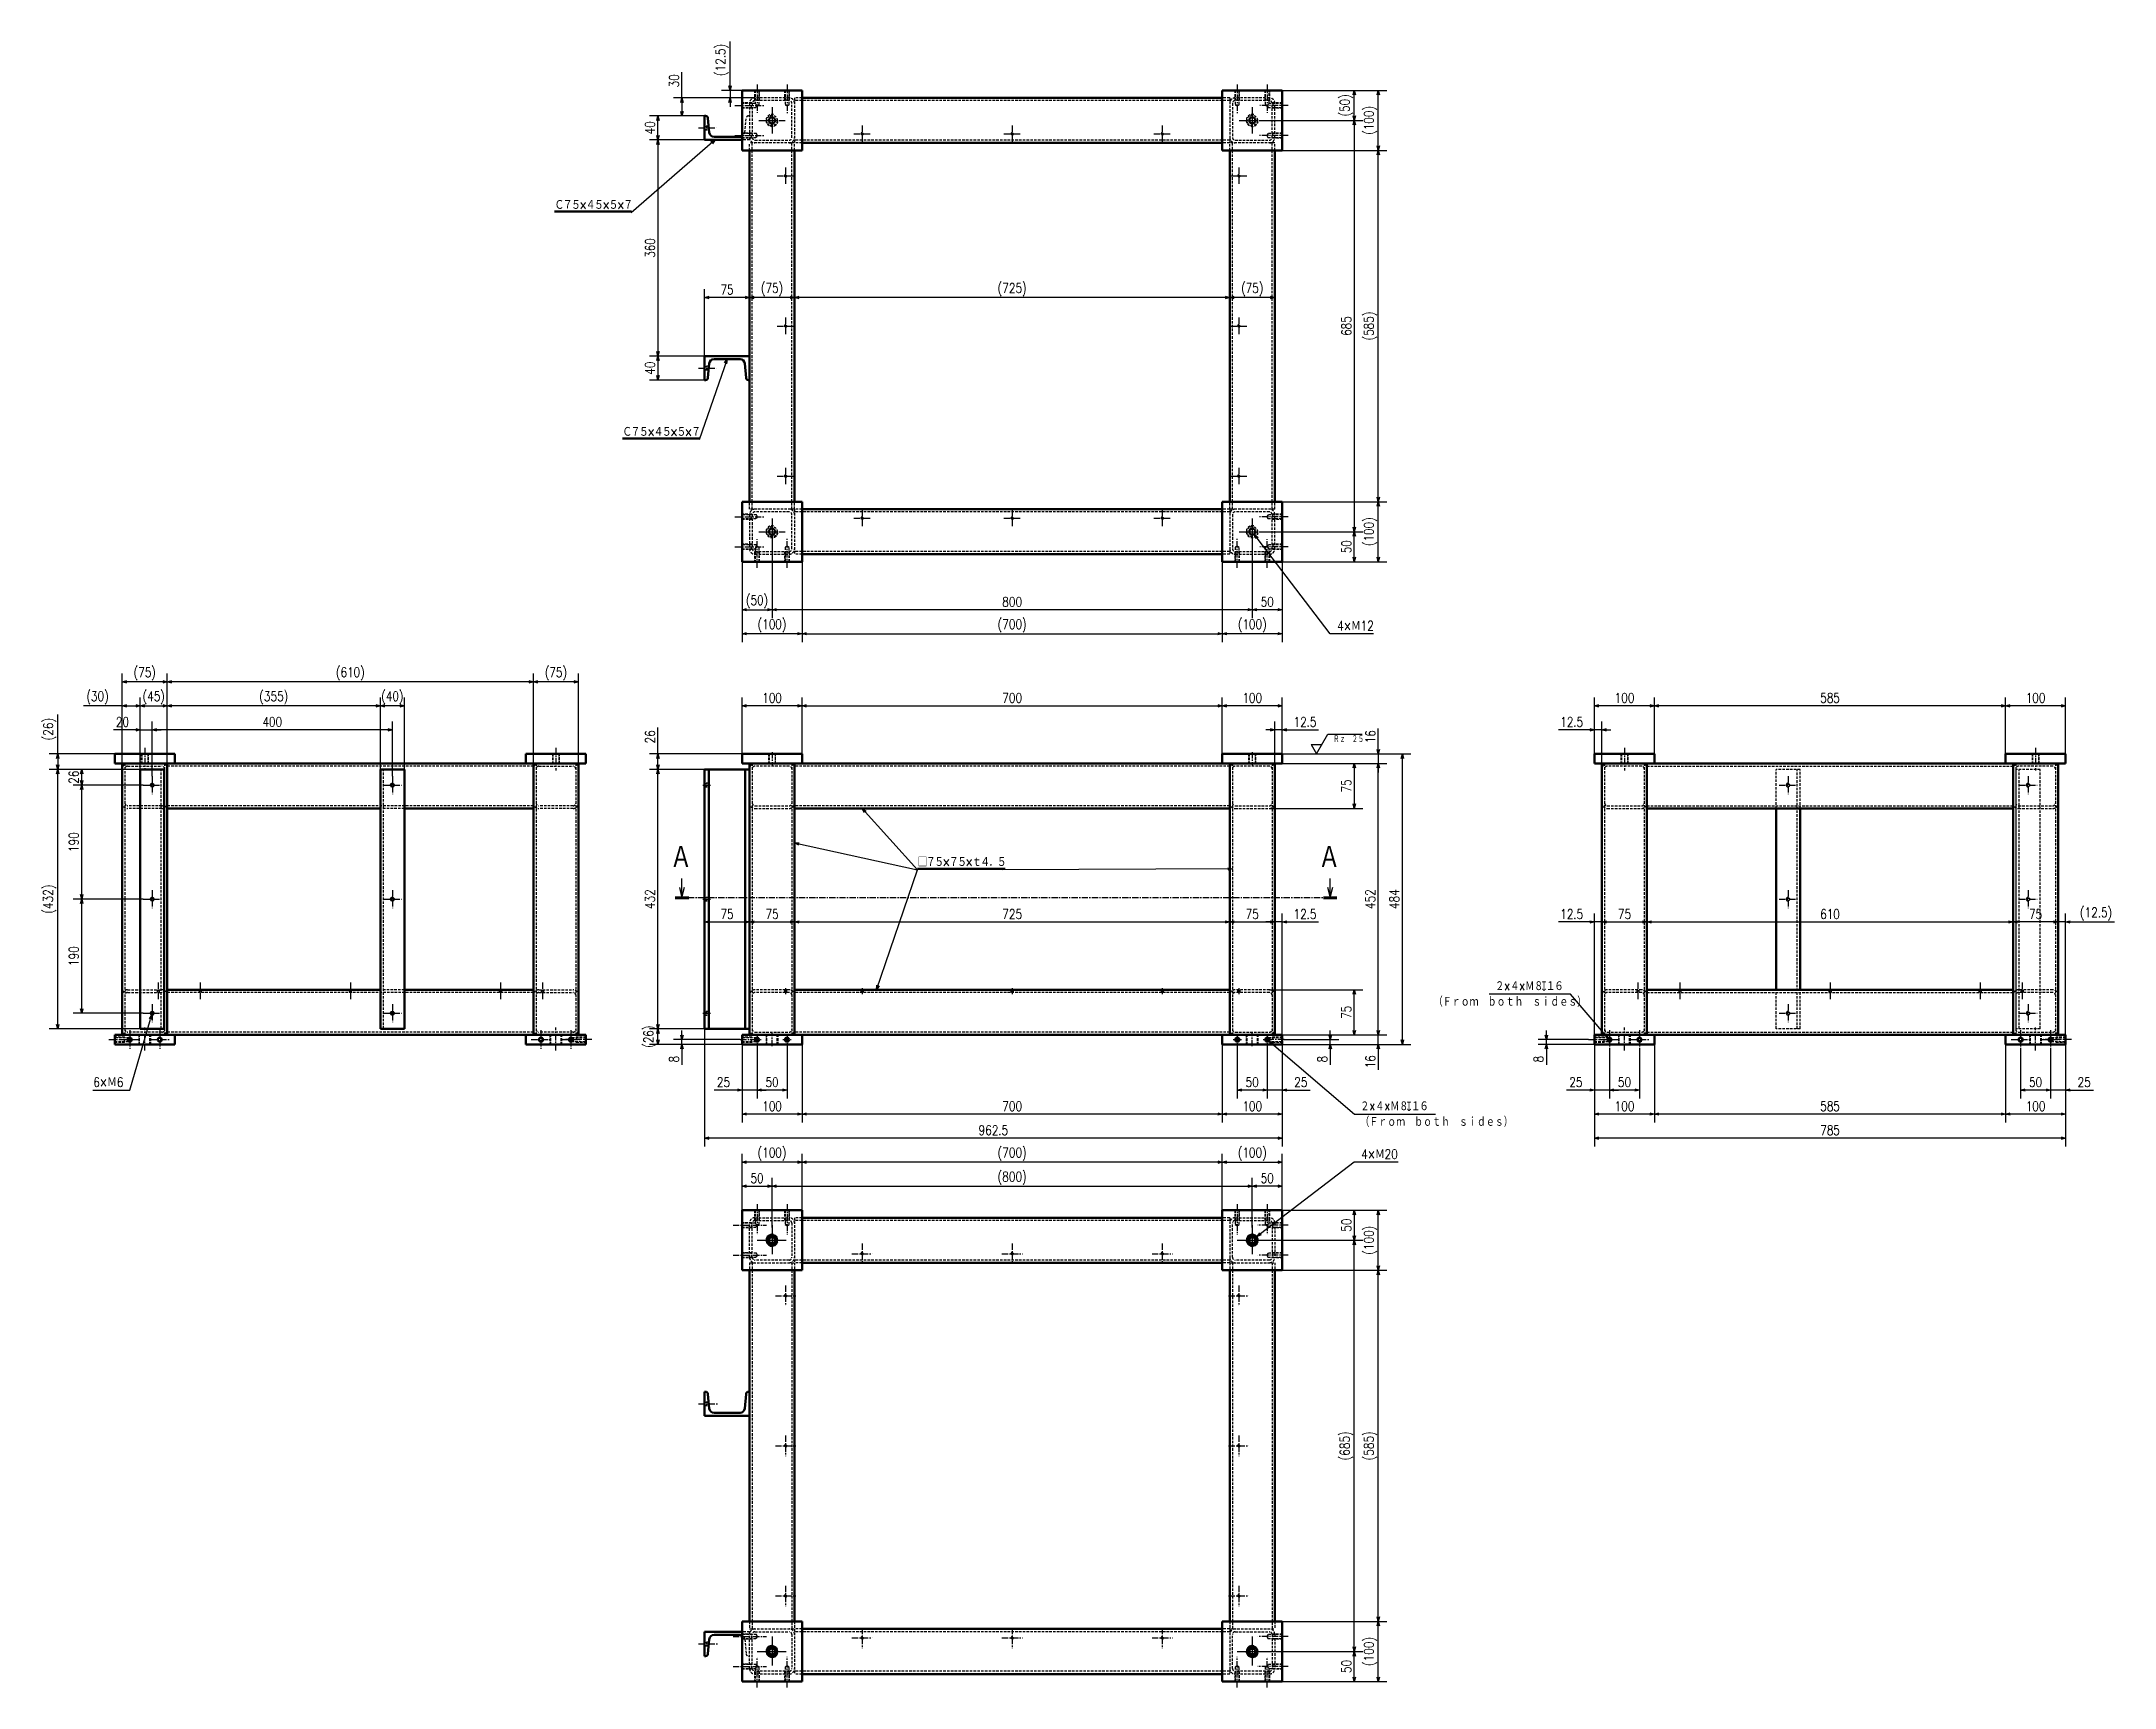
# Model space of a CAD drawing. Header units: millimetres. Extents: x -2067 to 1403, y -5380 to 1186.
# Drawn here: x -2067 to 1386, y -1555 to 1186 of the extents above; entities that cross this region are included whole.
import ezdxf

# ---------------------------------------------------------------- set-up
doc = ezdxf.new("R2010")
doc.units = ezdxf.units.MM
doc.header["$LTSCALE"] = 0.331102
doc.linetypes.add('CENTER', pattern=[50.8, 31.75, -6.35, 6.35, -6.35])
doc.linetypes.add('DASHED', pattern=[19.05, 12.7, -6.35])
doc.layers.add('設計用（構成部品類）', color=7, linetype='Continuous')
doc.styles.get("Standard").update_dxf_attribs({"font": 'txt', "bigfont": 'extfont2'})
doc.dimstyles.get("Standard").update_dxf_attribs({"dimtxt": 2.5, "dimasz": 2.5, "dimexe": 1.25, "dimexo": 0.625, "dimtad": 1, "dimzin": 0, "dimdsep": 46, "dimtxsty": 'Standard', "dimcen": 2.5, "dimadec": 0, "dimazin": 0, "dimtfac": 0.75, "dimtmove": 0, "dimatfit": 3, "dimfxl": 1, "dimarcsym": 0})

msp = doc.modelspace()

# ---------------------------------------------------------------- texts
at = {"layer": '設計用（構成部品類）', "color": 7, "lineweight": 50, "char_height": 16, "attachment_point": 7, "line_spacing_factor": 0.6}
for s, insert, width in [('\\A1;\\W0.816497;\\T0.816497;\\LＣ７５×４５×５×７\\l', (-1212.4637, 906.1917), 166.565304), ('\\A1;\\W0.816497;\\T0.816497;\\LＣ７５×４５×５×７\\l', (-1099.3815, 528.2182), 166.565304), ('\\A1;\\W0.816497;\\T0.816497;\\L□７５×７５×ｔ４．５\\l', (-607.4469, -188.2057), 183.221834)]:
    msp.add_mtext(s, dxfattribs=dict(at, insert=insert, width=width))
at = {"layer": '設計用（構成部品類）', "color": 7, "linetype": 'Continuous', "lineweight": 50, "char_height": 40, "attachment_point": 7, "line_spacing_factor": 0.6}
for insert in [(-1020, -192.5), (60, -192.5)]:
    msp.add_mtext('\\W0.833333;Ａ', dxfattribs=dict(at, insert=insert))

# ---------------------------------------------------------------- blocks, each defined once
blk = doc.blocks.new('_OPEN30')
at = {"color": 0, "linetype": 'ByBlock', "lineweight": -2}
for p, q in [((-1, 0.267949), (0, 0)), ((0, 0), (-1, -0.267949)), ((0, 0), (-1, 0))]:
    blk.add_line(p, q, dxfattribs=at)
blk = doc.blocks.new('*D182')
at = {"layer": 'Defpoints', "color": 0}
for p in [(0, 0), (200, 0), (0, -484)]:
    blk.add_point(p, dxfattribs=at)
at = {"layer": '設計用（構成部品類）', "color": 0, "linetype": 'Continuous', "lineweight": 25}
for p, q in [((0, 0), (214, 0)), ((200, -476.5), (200, -7.5)), ((0, -484), (214, -484))]:
    blk.add_line(p, q, dxfattribs=at)
at = {"layer": '設計用（構成部品類）', "color": 0, "lineweight": 25, "xscale": 7.5, "yscale": 7.5, "zscale": 7.5}
for p, rotation in [((200, 0), 90), ((200, -484), 270)]:
    blk.add_blockref('_OPEN30', p, dxfattribs=dict(at, rotation=rotation))
at = {"layer": '設計用（構成部品類）', "color": 0, "lineweight": 50, "insert": (186.7, -242), "char_height": 16, "attachment_point": 5, "rotation": 90}
blk.add_mtext('\\W0.800000;484', dxfattribs=at)
blk = doc.blocks.new('*D183')
at = {"layer": 'Defpoints', "color": 0}
for p in [(0, 0), (0, -16), (160, -16)]:
    blk.add_point(p, dxfattribs=at)
at = {"layer": '設計用（構成部品類）', "color": 0, "linetype": 'Continuous', "lineweight": 25}
for p, q in [((160, 0), (160, 42.3056)), ((0, 0), (174, 0)), ((160, 7.5), (160, 15)), ((160, 0), (160, -16)), ((0, -16), (174, -16)), ((160, -23.5), (160, -31))]:
    blk.add_line(p, q, dxfattribs=at)
at = {"layer": '設計用（構成部品類）', "color": 0, "lineweight": 25, "xscale": 7.5, "yscale": 7.5, "zscale": 7.5}
for p, rotation in [((160, 0), 270), ((160, -16), 90)]:
    blk.add_blockref('_OPEN30', p, dxfattribs=dict(at, rotation=rotation))
at = {"layer": '設計用（構成部品類）', "color": 0, "lineweight": 50, "insert": (146.832, 28.6528), "char_height": 16, "attachment_point": 5, "rotation": 90}
blk.add_mtext('\\W0.800000;16', dxfattribs=at)
blk = doc.blocks.new('*D184')
at = {"layer": 'Defpoints', "color": 0}
for p in [(0, -16), (160, -16), (0, -468)]:
    blk.add_point(p, dxfattribs=at)
at = {"layer": '設計用（構成部品類）', "color": 0, "linetype": 'Continuous', "lineweight": 25}
for p, q in [((0, -16), (174, -16)), ((160, -460.5), (160, -23.5)), ((0, -468), (174, -468))]:
    blk.add_line(p, q, dxfattribs=at)
at = {"layer": '設計用（構成部品類）', "color": 0, "lineweight": 25, "xscale": 7.5, "yscale": 7.5, "zscale": 7.5}
for p, rotation in [((160, -16), 90), ((160, -468), 270)]:
    blk.add_blockref('_OPEN30', p, dxfattribs=dict(at, rotation=rotation))
at = {"layer": '設計用（構成部品類）', "color": 0, "lineweight": 50, "insert": (146.7, -242), "char_height": 16, "attachment_point": 5, "rotation": 90}
blk.add_mtext('\\W0.800000;452', dxfattribs=at)
blk = doc.blocks.new('*D185')
at = {"layer": 'Defpoints', "color": 0}
for p in [(0, -468), (160, -468), (0, -484)]:
    blk.add_point(p, dxfattribs=at)
at = {"layer": '設計用（構成部品類）', "color": 0, "linetype": 'Continuous', "lineweight": 25}
for p, q in [((0, -468), (174, -468)), ((160, -460.5), (160, -453)), ((160, -484), (160, -468)), ((0, -484), (174, -484)), ((160, -484), (160, -526.3056)), ((160, -491.5), (160, -499))]:
    blk.add_line(p, q, dxfattribs=at)
at = {"layer": '設計用（構成部品類）', "color": 0, "lineweight": 25, "xscale": 7.5, "yscale": 7.5, "zscale": 7.5}
for p, rotation in [((160, -468), 270), ((160, -484), 90)]:
    blk.add_blockref('_OPEN30', p, dxfattribs=dict(at, rotation=rotation))
at = {"layer": '設計用（構成部品類）', "color": 0, "lineweight": 50, "insert": (146.832, -512.6528), "char_height": 16, "attachment_point": 5, "rotation": 90}
blk.add_mtext('\\W0.800000;16', dxfattribs=at)
blk = doc.blocks.new('*D186')
at = {"layer": 'Defpoints', "color": 0}
for p in [(0, -16), (-21.5, -91), (120, -91)]:
    blk.add_point(p, dxfattribs=at)
at = {"layer": '設計用（構成部品類）', "color": 0, "linetype": 'Continuous', "lineweight": 25}
for p, q in [((0, -16), (134, -16)), ((120, -23.5), (120, -83.5)), ((-21.5, -91), (134, -91))]:
    blk.add_line(p, q, dxfattribs=at)
at = {"layer": '設計用（構成部品類）', "color": 0, "lineweight": 25, "xscale": 7.5, "yscale": 7.5, "zscale": 7.5}
for p, rotation in [((120, -16), 90), ((120, -91), 270)]:
    blk.add_blockref('_OPEN30', p, dxfattribs=dict(at, rotation=rotation))
at = {"layer": '設計用（構成部品類）', "color": 0, "lineweight": 50, "insert": (106.8, -53.5), "char_height": 16, "attachment_point": 5, "rotation": 90}
blk.add_mtext('\\W0.800000;75', dxfattribs=at)
blk = doc.blocks.new('*D187')
at = {"layer": 'Defpoints', "color": 0}
for p in [(-21.5, -393), (120, -393), (0, -468)]:
    blk.add_point(p, dxfattribs=at)
at = {"layer": '設計用（構成部品類）', "color": 0, "linetype": 'Continuous', "lineweight": 25}
for p, q in [((-21.5, -393), (134, -393)), ((120, -460.5), (120, -400.5)), ((0, -468), (134, -468))]:
    blk.add_line(p, q, dxfattribs=at)
at = {"layer": '設計用（構成部品類）', "color": 0, "lineweight": 25, "xscale": 7.5, "yscale": 7.5, "zscale": 7.5}
for p, rotation in [((120, -393), 90), ((120, -468), 270)]:
    blk.add_blockref('_OPEN30', p, dxfattribs=dict(at, rotation=rotation))
at = {"layer": '設計用（構成部品類）', "color": 0, "lineweight": 50, "insert": (106.8, -430.5), "char_height": 16, "attachment_point": 5, "rotation": 90}
blk.add_mtext('\\W0.800000;75', dxfattribs=at)
blk = doc.blocks.new('*D188')
at = {"layer": 'Defpoints', "color": 0}
for p in [(-1040, -26), (-962.5, -26), (-962.5, -458)]:
    blk.add_point(p, dxfattribs=at)
at = {"layer": '設計用（構成部品類）', "color": 0, "linetype": 'Continuous', "lineweight": 25}
for p, q in [((-962.5, -26), (-1054, -26)), ((-1040, -450.5), (-1040, -33.5)), ((-962.5, -458), (-1054, -458))]:
    blk.add_line(p, q, dxfattribs=at)
at = {"layer": '設計用（構成部品類）', "color": 0, "lineweight": 25, "xscale": 7.5, "yscale": 7.5, "zscale": 7.5}
for p, rotation in [((-1040, -26), 90), ((-1040, -458), 270)]:
    blk.add_blockref('_OPEN30', p, dxfattribs=dict(at, rotation=rotation))
at = {"layer": '設計用（構成部品類）', "color": 0, "lineweight": 50, "insert": (-1053.3, -242), "char_height": 16, "attachment_point": 5, "rotation": 90}
blk.add_mtext('\\W0.800000;432', dxfattribs=at)
blk = doc.blocks.new('*D189')
at = {"layer": 'Defpoints', "color": 0}
for p in [(-12.5, -280), (-12.5, -468), (0, -468)]:
    blk.add_point(p, dxfattribs=at)
at = {"layer": '設計用（構成部品類）', "color": 0, "linetype": 'Continuous', "lineweight": 25}
for p, q in [((0, -468), (0, -266)), ((-20, -280), (-27.5, -280)), ((0, -280), (-12.5, -280)), ((0, -280), (60.1, -280)), ((7.5, -280), (15, -280))]:
    blk.add_line(p, q, dxfattribs=at)
at = {"layer": '設計用（構成部品類）', "color": 0, "lineweight": 25, "xscale": 7.5, "yscale": 7.5, "zscale": 7.5}
blk.add_blockref('_OPEN30', (-12.5, -280), dxfattribs=at)
at = {"layer": '設計用（構成部品類）', "color": 0, "lineweight": 25, "xscale": 7.5, "yscale": 7.5, "zscale": 7.5, "rotation": 180}
blk.add_blockref('_OPEN30', (0, -280), dxfattribs=at)
at = {"layer": '設計用（構成部品類）', "color": 0, "lineweight": 50, "insert": (37.9, -266.8), "char_height": 16, "attachment_point": 5}
blk.add_mtext('\\W0.800000;12.5', dxfattribs=at)
blk = doc.blocks.new('*D190')
at = {"layer": 'Defpoints', "color": 0}
for p in [(-12.5, -280), (-87.5, -393), (-12.5, -468)]:
    blk.add_point(p, dxfattribs=at)
at = {"layer": '設計用（構成部品類）', "color": 0, "linetype": 'Continuous', "lineweight": 25}
blk.add_line((-80, -280), (-20, -280), dxfattribs=at)
at = {"layer": '設計用（構成部品類）', "color": 0, "lineweight": 25, "xscale": 7.5, "yscale": 7.5, "zscale": 7.5, "rotation": 180}
blk.add_blockref('_OPEN30', (-87.5, -280), dxfattribs=at)
at = {"layer": '設計用（構成部品類）', "color": 0, "lineweight": 25, "xscale": 7.5, "yscale": 7.5, "zscale": 7.5}
blk.add_blockref('_OPEN30', (-12.5, -280), dxfattribs=at)
at = {"layer": '設計用（構成部品類）', "color": 0, "lineweight": 50, "insert": (-50, -266.832), "char_height": 16, "attachment_point": 5}
blk.add_mtext('\\W0.800000;75', dxfattribs=at)
blk = doc.blocks.new('*D191')
at = {"layer": 'Defpoints', "color": 0}
for p in [(-87.5, -280), (-812.5, -393), (-87.5, -393)]:
    blk.add_point(p, dxfattribs=at)
at = {"layer": '設計用（構成部品類）', "color": 0, "linetype": 'Continuous', "lineweight": 25}
blk.add_line((-805, -280), (-95, -280), dxfattribs=at)
at = {"layer": '設計用（構成部品類）', "color": 0, "lineweight": 25, "xscale": 7.5, "yscale": 7.5, "zscale": 7.5, "rotation": 180}
blk.add_blockref('_OPEN30', (-812.5, -280), dxfattribs=at)
at = {"layer": '設計用（構成部品類）', "color": 0, "lineweight": 25, "xscale": 7.5, "yscale": 7.5, "zscale": 7.5}
blk.add_blockref('_OPEN30', (-87.5, -280), dxfattribs=at)
at = {"layer": '設計用（構成部品類）', "color": 0, "lineweight": 50, "insert": (-450, -266.832), "char_height": 16, "attachment_point": 5}
blk.add_mtext('\\W0.800000;725', dxfattribs=at)
blk = doc.blocks.new('*D192')
at = {"layer": 'Defpoints', "color": 0}
for p in [(-812.5, -280), (-812.5, -393), (-887.5, -468)]:
    blk.add_point(p, dxfattribs=at)
at = {"layer": '設計用（構成部品類）', "color": 0, "linetype": 'Continuous', "lineweight": 25}
blk.add_line((-880, -280), (-820, -280), dxfattribs=at)
at = {"layer": '設計用（構成部品類）', "color": 0, "lineweight": 25, "xscale": 7.5, "yscale": 7.5, "zscale": 7.5, "rotation": 180}
blk.add_blockref('_OPEN30', (-887.5, -280), dxfattribs=at)
at = {"layer": '設計用（構成部品類）', "color": 0, "lineweight": 25, "xscale": 7.5, "yscale": 7.5, "zscale": 7.5}
blk.add_blockref('_OPEN30', (-812.5, -280), dxfattribs=at)
at = {"layer": '設計用（構成部品類）', "color": 0, "lineweight": 50, "insert": (-850, -266.832), "char_height": 16, "attachment_point": 5}
blk.add_mtext('\\W0.800000;75', dxfattribs=at)
blk = doc.blocks.new('*D193')
at = {"layer": 'Defpoints', "color": 0}
for p in [(-887.5, -280), (-962.5, -458), (-887.5, -468)]:
    blk.add_point(p, dxfattribs=at)
at = {"layer": '設計用（構成部品類）', "color": 0, "linetype": 'Continuous', "lineweight": 25}
blk.add_line((-955, -280), (-895, -280), dxfattribs=at)
at = {"layer": '設計用（構成部品類）', "color": 0, "lineweight": 25, "xscale": 7.5, "yscale": 7.5, "zscale": 7.5, "rotation": 180}
blk.add_blockref('_OPEN30', (-962.5, -280), dxfattribs=at)
at = {"layer": '設計用（構成部品類）', "color": 0, "lineweight": 25, "xscale": 7.5, "yscale": 7.5, "zscale": 7.5}
blk.add_blockref('_OPEN30', (-887.5, -280), dxfattribs=at)
at = {"layer": '設計用（構成部品類）', "color": 0, "lineweight": 50, "insert": (-925, -266.832), "char_height": 16, "attachment_point": 5}
blk.add_mtext('\\W0.800000;75', dxfattribs=at)
blk = doc.blocks.new('*D194')
at = {"layer": 'Defpoints', "color": 0}
for p in [(-100, 80), (-100, 0), (0, 0)]:
    blk.add_point(p, dxfattribs=at)
at = {"layer": '設計用（構成部品類）', "color": 0, "linetype": 'Continuous', "lineweight": 25}
for p, q in [((-100, 0), (-100, 94)), ((-7.5, 80), (-92.5, 80)), ((0, 0), (0, 94))]:
    blk.add_line(p, q, dxfattribs=at)
at = {"layer": '設計用（構成部品類）', "color": 0, "lineweight": 25, "xscale": 7.5, "yscale": 7.5, "zscale": 7.5}
for p, rotation in [((-100, 80), 180), ((0, 80), 360)]:
    blk.add_blockref('_OPEN30', p, dxfattribs=dict(at, rotation=rotation))
at = {"layer": '設計用（構成部品類）', "color": 0, "lineweight": 50, "insert": (-50, 93.168), "char_height": 16, "attachment_point": 5}
blk.add_mtext('\\W0.800000;100', dxfattribs=at)
blk = doc.blocks.new('*D195')
at = {"layer": 'Defpoints', "color": 0}
for p in [(-100, 80), (-800, 0), (-100, 0)]:
    blk.add_point(p, dxfattribs=at)
at = {"layer": '設計用（構成部品類）', "color": 0, "linetype": 'Continuous', "lineweight": 25}
for p, q in [((-800, 0), (-800, 94)), ((-792.5, 80), (-107.5, 80)), ((-100, 0), (-100, 94))]:
    blk.add_line(p, q, dxfattribs=at)
at = {"layer": '設計用（構成部品類）', "color": 0, "lineweight": 25, "xscale": 7.5, "yscale": 7.5, "zscale": 7.5, "rotation": 180}
blk.add_blockref('_OPEN30', (-800, 80), dxfattribs=at)
at = {"layer": '設計用（構成部品類）', "color": 0, "lineweight": 25, "xscale": 7.5, "yscale": 7.5, "zscale": 7.5}
blk.add_blockref('_OPEN30', (-100, 80), dxfattribs=at)
at = {"layer": '設計用（構成部品類）', "color": 0, "lineweight": 50, "insert": (-450, 93.168), "char_height": 16, "attachment_point": 5}
blk.add_mtext('\\W0.800000;700', dxfattribs=at)
blk = doc.blocks.new('*D196')
at = {"layer": 'Defpoints', "color": 0}
for p in [(-900, 80), (-900, 0), (-800, 0)]:
    blk.add_point(p, dxfattribs=at)
at = {"layer": '設計用（構成部品類）', "color": 0, "linetype": 'Continuous', "lineweight": 25}
for p, q in [((-900, 0), (-900, 94)), ((-807.5, 80), (-892.5, 80)), ((-800, 0), (-800, 94))]:
    blk.add_line(p, q, dxfattribs=at)
at = {"layer": '設計用（構成部品類）', "color": 0, "lineweight": 25, "xscale": 7.5, "yscale": 7.5, "zscale": 7.5}
for p, rotation in [((-900, 80), 180), ((-800, 80), 360)]:
    blk.add_blockref('_OPEN30', p, dxfattribs=dict(at, rotation=rotation))
at = {"layer": '設計用（構成部品類）', "color": 0, "lineweight": 50, "insert": (-850, 93.168), "char_height": 16, "attachment_point": 5}
blk.add_mtext('\\W0.800000;100', dxfattribs=at)
blk = doc.blocks.new('*D197')
at = {"layer": 'Defpoints', "color": 0}
for p in [(-12.5, 40), (0, 0), (-12.5, -16)]:
    blk.add_point(p, dxfattribs=at)
at = {"layer": '設計用（構成部品類）', "color": 0, "linetype": 'Continuous', "lineweight": 25}
for p, q in [((-20, 40), (-27.5, 40)), ((-12.5, -16), (-12.5, 54)), ((0, 40), (-12.5, 40)), ((0, 0), (0, 54)), ((0, 40), (60.1, 40)), ((7.5, 40), (15, 40))]:
    blk.add_line(p, q, dxfattribs=at)
at = {"layer": '設計用（構成部品類）', "color": 0, "lineweight": 25, "xscale": 7.5, "yscale": 7.5, "zscale": 7.5}
blk.add_blockref('_OPEN30', (-12.5, 40), dxfattribs=at)
at = {"layer": '設計用（構成部品類）', "color": 0, "lineweight": 25, "xscale": 7.5, "yscale": 7.5, "zscale": 7.5, "rotation": 180}
blk.add_blockref('_OPEN30', (0, 40), dxfattribs=at)
at = {"layer": '設計用（構成部品類）', "color": 0, "lineweight": 50, "insert": (37.9, 53.2), "char_height": 16, "attachment_point": 5}
blk.add_mtext('\\W0.800000;12.5', dxfattribs=at)
blk = doc.blocks.new('*D198')
at = {"layer": 'Defpoints', "color": 0}
for p in [(-25, -483), (0, -484), (-25, -560)]:
    blk.add_point(p, dxfattribs=at)
at = {"layer": '設計用（構成部品類）', "color": 0, "linetype": 'Continuous', "lineweight": 25}
for p, q in [((-25, -483), (-25, -574)), ((0, -484), (0, -574)), ((-32.5, -560), (-40, -560)), ((0, -560), (-25, -560)), ((0, -560), (46.6064, -560)), ((7.5, -560), (15, -560))]:
    blk.add_line(p, q, dxfattribs=at)
at = {"layer": '設計用（構成部品類）', "color": 0, "lineweight": 25, "xscale": 7.5, "yscale": 7.5, "zscale": 7.5}
blk.add_blockref('_OPEN30', (-25, -560), dxfattribs=at)
at = {"layer": '設計用（構成部品類）', "color": 0, "lineweight": 25, "xscale": 7.5, "yscale": 7.5, "zscale": 7.5, "rotation": 180}
blk.add_blockref('_OPEN30', (0, -560), dxfattribs=at)
at = {"layer": '設計用（構成部品類）', "color": 0, "lineweight": 50, "insert": (30.8032, -546.832), "char_height": 16, "attachment_point": 5}
blk.add_mtext('\\W0.800000;25', dxfattribs=at)
blk = doc.blocks.new('*D199')
at = {"layer": 'Defpoints', "color": 0}
for p in [(3, -476), (80, -476), (0, -484)]:
    blk.add_point(p, dxfattribs=at)
at = {"layer": '設計用（構成部品類）', "color": 0, "linetype": 'Continuous', "lineweight": 25}
for p, q in [((3, -476), (94, -476)), ((80, -468.5), (80, -461)), ((80, -484), (80, -476)), ((0, -484), (94, -484)), ((80, -484), (80, -517.8064)), ((80, -491.5), (80, -499))]:
    blk.add_line(p, q, dxfattribs=at)
at = {"layer": '設計用（構成部品類）', "color": 0, "lineweight": 25, "xscale": 7.5, "yscale": 7.5, "zscale": 7.5}
for p, rotation in [((80, -476), 270), ((80, -484), 90)]:
    blk.add_blockref('_OPEN30', p, dxfattribs=dict(at, rotation=rotation))
at = {"layer": '設計用（構成部品類）', "color": 0, "lineweight": 50, "insert": (66.832, -508.4032), "char_height": 16, "attachment_point": 5, "rotation": 90}
blk.add_mtext('\\W0.800000;8', dxfattribs=at)
blk = doc.blocks.new('*D200')
at = {"layer": 'Defpoints', "color": 0}
for p in [(-875, -483), (-825, -483), (-875, -560)]:
    blk.add_point(p, dxfattribs=at)
at = {"layer": '設計用（構成部品類）', "color": 0, "linetype": 'Continuous', "lineweight": 25}
for p, q in [((-875, -483), (-875, -574)), ((-825, -483), (-825, -574)), ((-832.5, -560), (-867.5, -560))]:
    blk.add_line(p, q, dxfattribs=at)
at = {"layer": '設計用（構成部品類）', "color": 0, "lineweight": 25, "xscale": 7.5, "yscale": 7.5, "zscale": 7.5, "rotation": 180}
blk.add_blockref('_OPEN30', (-875, -560), dxfattribs=at)
at = {"layer": '設計用（構成部品類）', "color": 0, "lineweight": 25, "xscale": 7.5, "yscale": 7.5, "zscale": 7.5}
blk.add_blockref('_OPEN30', (-825, -560), dxfattribs=at)
at = {"layer": '設計用（構成部品類）', "color": 0, "lineweight": 50, "insert": (-850, -546.832), "char_height": 16, "attachment_point": 5}
blk.add_mtext('\\W0.800000;50', dxfattribs=at)
blk = doc.blocks.new('*D201')
at = {"layer": 'Defpoints', "color": 0}
for p in [(-875, -483), (-900, -484), (-900, -560)]:
    blk.add_point(p, dxfattribs=at)
at = {"layer": '設計用（構成部品類）', "color": 0, "linetype": 'Continuous', "lineweight": 25}
for p, q in [((-875, -483), (-875, -574)), ((-900, -484), (-900, -574)), ((-900, -560), (-946.6064, -560)), ((-907.5, -560), (-915, -560)), ((-875, -560), (-900, -560)), ((-867.5, -560), (-860, -560))]:
    blk.add_line(p, q, dxfattribs=at)
at = {"layer": '設計用（構成部品類）', "color": 0, "lineweight": 25, "xscale": 7.5, "yscale": 7.5, "zscale": 7.5}
blk.add_blockref('_OPEN30', (-900, -560), dxfattribs=at)
at = {"layer": '設計用（構成部品類）', "color": 0, "lineweight": 25, "xscale": 7.5, "yscale": 7.5, "zscale": 7.5, "rotation": 180}
blk.add_blockref('_OPEN30', (-875, -560), dxfattribs=at)
at = {"layer": '設計用（構成部品類）', "color": 0, "lineweight": 50, "insert": (-930.8032, -546.832), "char_height": 16, "attachment_point": 5}
blk.add_mtext('\\W0.800000;25', dxfattribs=at)
blk = doc.blocks.new('*D202')
at = {"layer": 'Defpoints', "color": 0}
for p in [(-1000, -476), (-903, -476), (-900, -484)]:
    blk.add_point(p, dxfattribs=at)
at = {"layer": '設計用（構成部品類）', "color": 0, "linetype": 'Continuous', "lineweight": 25}
for p, q in [((-903, -476), (-1014, -476)), ((-1000, -468.5), (-1000, -461)), ((-1000, -484), (-1000, -476)), ((-900, -484), (-1014, -484)), ((-1000, -484), (-1000, -517.8064)), ((-1000, -491.5), (-1000, -499))]:
    blk.add_line(p, q, dxfattribs=at)
at = {"layer": '設計用（構成部品類）', "color": 0, "lineweight": 25, "xscale": 7.5, "yscale": 7.5, "zscale": 7.5}
for p, rotation in [((-1000, -476), 270), ((-1000, -484), 90)]:
    blk.add_blockref('_OPEN30', p, dxfattribs=dict(at, rotation=rotation))
at = {"layer": '設計用（構成部品類）', "color": 0, "lineweight": 50, "insert": (-1013.168, -508.4032), "char_height": 16, "attachment_point": 5, "rotation": 90}
blk.add_mtext('\\W0.800000;8', dxfattribs=at)
blk = doc.blocks.new('*D203')
at = {"layer": 'Defpoints', "color": 0}
for p in [(-75, -483), (-25, -483), (-75, -560)]:
    blk.add_point(p, dxfattribs=at)
at = {"layer": '設計用（構成部品類）', "color": 0, "linetype": 'Continuous', "lineweight": 25}
for p, q in [((-75, -483), (-75, -574)), ((-25, -483), (-25, -574)), ((-32.5, -560), (-67.5, -560))]:
    blk.add_line(p, q, dxfattribs=at)
at = {"layer": '設計用（構成部品類）', "color": 0, "lineweight": 25, "xscale": 7.5, "yscale": 7.5, "zscale": 7.5, "rotation": 180}
blk.add_blockref('_OPEN30', (-75, -560), dxfattribs=at)
at = {"layer": '設計用（構成部品類）', "color": 0, "lineweight": 25, "xscale": 7.5, "yscale": 7.5, "zscale": 7.5}
blk.add_blockref('_OPEN30', (-25, -560), dxfattribs=at)
at = {"layer": '設計用（構成部品類）', "color": 0, "lineweight": 50, "insert": (-50, -546.832), "char_height": 16, "attachment_point": 5}
blk.add_mtext('\\W0.800000;50', dxfattribs=at)
blk = doc.blocks.new('*D204')
at = {"layer": 'Defpoints', "color": 0}
for p in [(-800, -484), (-100, -484), (-800, -600)]:
    blk.add_point(p, dxfattribs=at)
at = {"layer": '設計用（構成部品類）', "color": 0, "linetype": 'Continuous', "lineweight": 25}
for p, q in [((-800, -484), (-800, -614)), ((-100, -484), (-100, -614)), ((-107.5, -600), (-792.5, -600))]:
    blk.add_line(p, q, dxfattribs=at)
at = {"layer": '設計用（構成部品類）', "color": 0, "lineweight": 25, "xscale": 7.5, "yscale": 7.5, "zscale": 7.5}
for p, rotation in [((-800, -600), 180), ((-100, -600), 360)]:
    blk.add_blockref('_OPEN30', p, dxfattribs=dict(at, rotation=rotation))
at = {"layer": '設計用（構成部品類）', "color": 0, "lineweight": 50, "insert": (-450, -586.832), "char_height": 16, "attachment_point": 5}
blk.add_mtext('\\W0.800000;700', dxfattribs=at)
blk = doc.blocks.new('*D205')
at = {"layer": 'Defpoints', "color": 0}
for p in [(-900, -484), (-800, -484), (-900, -600)]:
    blk.add_point(p, dxfattribs=at)
at = {"layer": '設計用（構成部品類）', "color": 0, "linetype": 'Continuous', "lineweight": 25}
for p, q in [((-900, -484), (-900, -614)), ((-800, -484), (-800, -614)), ((-807.5, -600), (-892.5, -600))]:
    blk.add_line(p, q, dxfattribs=at)
at = {"layer": '設計用（構成部品類）', "color": 0, "lineweight": 25, "xscale": 7.5, "yscale": 7.5, "zscale": 7.5, "rotation": 180}
blk.add_blockref('_OPEN30', (-900, -600), dxfattribs=at)
at = {"layer": '設計用（構成部品類）', "color": 0, "lineweight": 25, "xscale": 7.5, "yscale": 7.5, "zscale": 7.5}
blk.add_blockref('_OPEN30', (-800, -600), dxfattribs=at)
at = {"layer": '設計用（構成部品類）', "color": 0, "lineweight": 50, "insert": (-850, -586.832), "char_height": 16, "attachment_point": 5}
blk.add_mtext('\\W0.800000;100', dxfattribs=at)
blk = doc.blocks.new('*D206')
at = {"layer": 'Defpoints', "color": 0}
for p in [(-100, -484), (0, -484), (-100, -600)]:
    blk.add_point(p, dxfattribs=at)
at = {"layer": '設計用（構成部品類）', "color": 0, "linetype": 'Continuous', "lineweight": 25}
for p, q in [((-100, -484), (-100, -614)), ((0, -484), (0, -614)), ((-7.5, -600), (-92.5, -600))]:
    blk.add_line(p, q, dxfattribs=at)
at = {"layer": '設計用（構成部品類）', "color": 0, "lineweight": 25, "xscale": 7.5, "yscale": 7.5, "zscale": 7.5, "rotation": 180}
blk.add_blockref('_OPEN30', (-100, -600), dxfattribs=at)
at = {"layer": '設計用（構成部品類）', "color": 0, "lineweight": 25, "xscale": 7.5, "yscale": 7.5, "zscale": 7.5}
blk.add_blockref('_OPEN30', (0, -600), dxfattribs=at)
at = {"layer": '設計用（構成部品類）', "color": 0, "lineweight": 50, "insert": (-50, -586.832), "char_height": 16, "attachment_point": 5}
blk.add_mtext('\\W0.800000;100', dxfattribs=at)
blk = doc.blocks.new('*D207')
at = {"layer": 'Defpoints', "color": 0}
for p in [(-962.5, -458), (0, -484), (-962.5, -640)]:
    blk.add_point(p, dxfattribs=at)
at = {"layer": '設計用（構成部品類）', "color": 0, "linetype": 'Continuous', "lineweight": 25}
for p, q in [((-962.5, -458), (-962.5, -654)), ((0, -484), (0, -654)), ((-7.5, -640), (-955, -640))]:
    blk.add_line(p, q, dxfattribs=at)
at = {"layer": '設計用（構成部品類）', "color": 0, "lineweight": 25, "xscale": 7.5, "yscale": 7.5, "zscale": 7.5}
for p, rotation in [((-962.5, -640), 180), ((0, -640), 360)]:
    blk.add_blockref('_OPEN30', p, dxfattribs=dict(at, rotation=rotation))
at = {"layer": '設計用（構成部品類）', "color": 0, "lineweight": 50, "insert": (-481.25, -626.832), "char_height": 16, "attachment_point": 5}
blk.add_mtext('\\W0.800000;962.5', dxfattribs=at)
blk = doc.blocks.new('DIM_0004')
at = {"layer": '設計用（構成部品類）', "color": 7, "linetype": 'Continuous', "lineweight": 25}
for points in [[(4.4, 136), (0, 142.4), (7, 139.1)], [(0, 142.4), (142, 21), (277.2, 21)]]:
    blk.add_lwpolyline(points, dxfattribs=at)
at = {"layer": '設計用（構成部品類）', "color": 7, "linetype": 'Continuous', "lineweight": 50, "width": 0.666667}
for s, p in [('２×４×Ｍ８', (152, 26)), ('（Ｆｒｏｍ\u3000ｂｏｔｈ\u3000ｓｉｄｅｓ）', (152, 0))]:
    blk.add_text(s, height=16, dxfattribs=at).set_placement(p)
at = {"layer": '設計用（構成部品類）', "color": 7, "linetype": 'Continuous', "lineweight": 50, "insert": (228.8, 26), "char_height": 16, "width": 49.97, "attachment_point": 7, "line_spacing_factor": 0.6}
blk.add_mtext('\\A1;\\W0.816497;\\T0.816497;{\\fgdt;x}１６', dxfattribs=at)
blk = doc.blocks.new('*D209')
at = {"layer": 'Defpoints', "color": 0}
for p in [(-1040, 0), (-900, 0), (-962.5, -26)]:
    blk.add_point(p, dxfattribs=at)
at = {"layer": '設計用（構成部品類）', "color": 0, "linetype": 'Continuous', "lineweight": 25}
for p, q in [((-1040, 0), (-1040, 44.1)), ((-900, 0), (-1054, 0)), ((-962.5, -26), (-1054, -26)), ((-1040, -18.5), (-1040, -7.5))]:
    blk.add_line(p, q, dxfattribs=at)
at = {"layer": '設計用（構成部品類）', "color": 0, "lineweight": 25, "xscale": 7.5, "yscale": 7.5, "zscale": 7.5}
for p, rotation in [((-1040, 0), 90), ((-1040, -26), 270)]:
    blk.add_blockref('_OPEN30', p, dxfattribs=dict(at, rotation=rotation))
at = {"layer": '設計用（構成部品類）', "color": 0, "lineweight": 50, "insert": (-1053.2, 28.3), "char_height": 16, "attachment_point": 5, "rotation": 90}
blk.add_mtext('\\W0.800000;26', dxfattribs=at)
blk = doc.blocks.new('*D210')
at = {"layer": 'Defpoints', "color": 0}
for p in [(-1040, -458), (-962.5, -458), (-900, -484)]:
    blk.add_point(p, dxfattribs=at)
at = {"layer": '設計用（構成部品類）', "color": 0, "linetype": 'Continuous', "lineweight": 25}
for p, q in [((-962.5, -458), (-1054, -458)), ((-1040, -476.5), (-1040, -465.5)), ((-900, -484), (-1054, -484))]:
    blk.add_line(p, q, dxfattribs=at)
at = {"layer": '設計用（構成部品類）', "color": 0, "lineweight": 25, "xscale": 7.5, "yscale": 7.5, "zscale": 7.5}
for p, rotation in [((-1040, -458), 90), ((-1040, -484), 270)]:
    blk.add_blockref('_OPEN30', p, dxfattribs=dict(at, rotation=rotation))
at = {"layer": '設計用（構成部品類）', "color": 0, "lineweight": 50, "insert": (-1053.2, -471), "char_height": 16, "attachment_point": 5, "rotation": 90}
blk.add_mtext('\\W0.800000;(26)', dxfattribs=at)
blk = doc.blocks.new('JZB_0004')
at = {"layer": '設計用（構成部品類）', "color": 8, "linetype": 'CENTER', "lineweight": 25}
blk.add_line((0, 3), (13.2, 3), dxfattribs=at)
at = {"layer": '設計用（構成部品類）', "color": 254, "linetype": 'DASHED', "lineweight": 25}
for p, q in [((10.2, 6), (3, 6)), ((3, 5.5), (10.2, 5.5)), ((3, 0.5), (10.2, 0.5)), ((3, 0), (10.2, 0))]:
    blk.add_line(p, q, dxfattribs=at)
blk = doc.blocks.new('JZB_0005')
at = {"layer": '設計用（構成部品類）', "color": 8, "linetype": 'CENTER', "lineweight": 25}
blk.add_line((0, 3), (13.2, 3), dxfattribs=at)
at = {"layer": '設計用（構成部品類）', "color": 254, "linetype": 'DASHED', "lineweight": 25}
for p, q in [((10.2, 6), (3, 6)), ((3, 5.5), (10.2, 5.5)), ((3, 0.5), (10.2, 0.5)), ((3, 0), (10.2, 0))]:
    blk.add_line(p, q, dxfattribs=at)
blk = doc.blocks.new('JZB_0006')
at = {"layer": '設計用（構成部品類）', "color": 8, "linetype": 'CENTER', "lineweight": 25}
blk.add_line((0, 3), (13.2, 3), dxfattribs=at)
at = {"layer": '設計用（構成部品類）', "color": 254, "linetype": 'DASHED', "lineweight": 25}
for p, q in [((10.2, 6), (3, 6)), ((3, 5.5), (10.2, 5.5)), ((3, 0.5), (10.2, 0.5)), ((3, 0), (10.2, 0))]:
    blk.add_line(p, q, dxfattribs=at)
blk = doc.blocks.new('JZB_0007')
at = {"layer": '設計用（構成部品類）', "color": 254, "linetype": 'DASHED', "lineweight": 25}
for p, q in [((0, 7.5), (0, 3)), ((0.38, 7.5), (0.38, 3)), ((3.62, 7.5), (3.62, 3)), ((4, 3), (4, 7.5))]:
    blk.add_line(p, q, dxfattribs=at)
at = {"layer": '設計用（構成部品類）', "color": 8, "linetype": 'CENTER', "lineweight": 25}
blk.add_line((2, 10.5), (2, 0), dxfattribs=at)
blk = doc.blocks.new('JZB_0008')
at = {"layer": '設計用（構成部品類）', "color": 8, "linetype": 'CENTER', "lineweight": 25}
blk.add_line((31, 4), (0, 4), dxfattribs=at)
at = {"layer": '設計用（構成部品類）', "color": 254, "linetype": 'DASHED', "lineweight": 25}
for p, q in [((4, 7.3), (3, 5.5)), ((3, 2.4), (4, 0.7)), ((28, 7.3), (4, 7.3)), ((4, 7.3), (4, 7.2)), ((4, 0.8), (4, 0.7)), ((4, 0.7), (28, 0.7)), ((12, 8), (10.9, 7.3)), ((10.9, 0.7), (12, 0)), ((28, 8), (12, 8)), ((12, 8), (12, 0)), ((12, 0), (28, 0))]:
    blk.add_line(p, q, dxfattribs=at)
at = {"layer": '設計用（構成部品類）', "color": 254, "linetype": 'Continuous', "lineweight": 50}
for q in [(3, 2.4), (4, 7.2)]:
    blk.add_line((4, 0.8), q, dxfattribs=at)
blk = doc.blocks.new('JZB_0009')
at = {"layer": '設計用（構成部品類）', "color": 8, "linetype": 'CENTER', "lineweight": 25}
blk.add_line((6.9, 1.6), (0, 1.6), dxfattribs=at)
at = {"layer": '設計用（構成部品類）', "color": 254, "linetype": 'DASHED', "lineweight": 25}
for p, q in [((3.9, 3.1), (3, 1.6)), ((3, 1.6), (3.9, 0))]:
    blk.add_line(p, q, dxfattribs=at)
blk = doc.blocks.new('JZB_0010')
at = {"layer": '設計用（構成部品類）', "color": 8, "linetype": 'CENTER', "lineweight": 25}
for p, q in [((0, 7), (14, 7)), ((7, 14), (7, 0))]:
    blk.add_line(p, q, dxfattribs=at)
at = {"layer": '設計用（構成部品類）', "color": 254, "linetype": 'Continuous', "lineweight": 50}
blk.add_circle((7, 7), 3.33, dxfattribs=at)
at = {"layer": '設計用（構成部品類）', "color": 254, "linetype": 'Continuous', "lineweight": 25}
blk.add_arc((7, 7), 4, 75, 345, dxfattribs=at)
blk = doc.blocks.new('JZB_0011')
at = {"layer": '設計用（構成部品類）', "color": 8, "linetype": 'CENTER', "lineweight": 25}
for p, q in [((0, 7), (14, 7)), ((7, 14), (7, 0))]:
    blk.add_line(p, q, dxfattribs=at)
at = {"layer": '設計用（構成部品類）', "color": 254, "linetype": 'Continuous', "lineweight": 50}
blk.add_circle((7, 7), 3.33, dxfattribs=at)
at = {"layer": '設計用（構成部品類）', "color": 254, "linetype": 'Continuous', "lineweight": 25}
blk.add_arc((7, 7), 4, 75, 345, dxfattribs=at)
blk = doc.blocks.new('JZB_0012')
at = {"layer": '設計用（構成部品類）', "color": 254, "linetype": 'DASHED', "lineweight": 25}
for p, q in [((0, 19), (0, 3)), ((1.35, 3), (1.35, 19)), ((18.65, 3), (18.65, 19)), ((20, 3), (20, 19))]:
    blk.add_line(p, q, dxfattribs=at)
at = {"layer": '設計用（構成部品類）', "color": 8, "linetype": 'CENTER', "lineweight": 25}
blk.add_line((10, 0), (10, 22), dxfattribs=at)
blk = doc.blocks.new('JZB_0013')
at = {"layer": '設計用（構成部品類）', "color": 254, "linetype": 'DASHED', "lineweight": 25}
for p, q in [((0, 7.5), (0, 3)), ((0.38, 7.5), (0.38, 3)), ((3.62, 7.5), (3.62, 3)), ((4, 3), (4, 7.5))]:
    blk.add_line(p, q, dxfattribs=at)
at = {"layer": '設計用（構成部品類）', "color": 8, "linetype": 'CENTER', "lineweight": 25}
blk.add_line((2, 10.5), (2, 0), dxfattribs=at)
blk = doc.blocks.new('JZB_0014')
at = {"layer": '設計用（構成部品類）', "color": 8, "linetype": 'CENTER', "lineweight": 25}
blk.add_line((0, 4), (31, 4), dxfattribs=at)
at = {"layer": '設計用（構成部品類）', "color": 254, "linetype": 'DASHED', "lineweight": 25}
for p, q in [((19, 8), (3, 8)), ((27, 7.3), (3, 7.3)), ((3, 0.7), (27, 0.7)), ((3, 0), (19, 0)), ((20.2, 7.3), (19, 8)), ((19, 0), (19, 8)), ((19, 0), (20.2, 0.7)), ((28, 5.6), (27, 7.3)), ((27, 7.2), (27, 7.3)), ((27, 0.7), (28, 2.5)), ((27, 0.7), (27, 0.8))]:
    blk.add_line(p, q, dxfattribs=at)
at = {"layer": '設計用（構成部品類）', "color": 254, "linetype": 'Continuous', "lineweight": 50}
for q in [(28, 5.6), (27, 0.8)]:
    blk.add_line((27, 7.2), q, dxfattribs=at)
blk = doc.blocks.new('JZB_0015')
at = {"layer": '設計用（構成部品類）', "color": 8, "linetype": 'CENTER', "lineweight": 25}
blk.add_line((0, 1.5), (6.9, 1.5), dxfattribs=at)
at = {"layer": '設計用（構成部品類）', "color": 254, "linetype": 'DASHED', "lineweight": 25}
for p, q in [((3.9, 1.5), (3, 3.1)), ((3, 0), (3.9, 1.5))]:
    blk.add_line(p, q, dxfattribs=at)
blk = doc.blocks.new('JZB_0016')
at = {"layer": '設計用（構成部品類）', "color": 8, "linetype": 'CENTER', "lineweight": 25}
for p, q in [((0, 7), (14, 7)), ((7, 14), (7, 0))]:
    blk.add_line(p, q, dxfattribs=at)
at = {"layer": '設計用（構成部品類）', "color": 254, "linetype": 'Continuous', "lineweight": 50}
blk.add_circle((7, 7), 3.33, dxfattribs=at)
at = {"layer": '設計用（構成部品類）', "color": 254, "linetype": 'Continuous', "lineweight": 25}
blk.add_arc((7, 7), 4, 75, 345, dxfattribs=at)
blk = doc.blocks.new('JZB_0017')
at = {"layer": '設計用（構成部品類）', "color": 8, "linetype": 'CENTER', "lineweight": 25}
for p, q in [((0, 7), (14, 7)), ((7, 14), (7, 0))]:
    blk.add_line(p, q, dxfattribs=at)
at = {"layer": '設計用（構成部品類）', "color": 254, "linetype": 'Continuous', "lineweight": 50}
blk.add_circle((7, 7), 3.33, dxfattribs=at)
at = {"layer": '設計用（構成部品類）', "color": 254, "linetype": 'Continuous', "lineweight": 25}
blk.add_arc((7, 7), 4, 75, 345, dxfattribs=at)
blk = doc.blocks.new('JZB_0018')
at = {"layer": '設計用（構成部品類）', "color": 254, "linetype": 'DASHED', "lineweight": 25}
for p, q in [((0, 19), (0, 3)), ((1.35, 3), (1.35, 19)), ((18.65, 3), (18.65, 19)), ((20, 3), (20, 19))]:
    blk.add_line(p, q, dxfattribs=at)
at = {"layer": '設計用（構成部品類）', "color": 8, "linetype": 'CENTER', "lineweight": 25}
blk.add_line((10, 0), (10, 22), dxfattribs=at)
blk = doc.blocks.new('JZB_0019')
at = {"layer": '設計用（構成部品類）', "color": 254, "linetype": 'DASHED', "lineweight": 25}
for p, q in [((0, 7.5), (0, 3)), ((0.38, 7.5), (0.38, 3)), ((3.62, 7.5), (3.62, 3)), ((4, 3), (4, 7.5))]:
    blk.add_line(p, q, dxfattribs=at)
at = {"layer": '設計用（構成部品類）', "color": 8, "linetype": 'CENTER', "lineweight": 25}
blk.add_line((2, 10.5), (2, 0), dxfattribs=at)
blk = doc.blocks.new('JZB_0020')
at = {"layer": '設計用（構成部品類）', "color": 254, "linetype": 'DASHED', "lineweight": 25}
for p, q in [((0, 7.5), (0, 3)), ((0.38, 7.5), (0.38, 3)), ((3.62, 7.5), (3.62, 3)), ((4, 3), (4, 7.5))]:
    blk.add_line(p, q, dxfattribs=at)
at = {"layer": '設計用（構成部品類）', "color": 8, "linetype": 'CENTER', "lineweight": 25}
blk.add_line((2, 10.5), (2, 0), dxfattribs=at)
blk = doc.blocks.new('JZB_0021')
at = {"layer": '設計用（構成部品類）', "color": 254, "linetype": 'DASHED', "lineweight": 25}
for p, q in [((0, 7.5), (0, 3)), ((0.38, 7.5), (0.38, 3)), ((3.62, 7.5), (3.62, 3)), ((4, 3), (4, 7.5))]:
    blk.add_line(p, q, dxfattribs=at)
at = {"layer": '設計用（構成部品類）', "color": 8, "linetype": 'CENTER', "lineweight": 25}
blk.add_line((2, 10.5), (2, 0), dxfattribs=at)
blk = doc.blocks.new('JZB_0022')
at = {"layer": '設計用（構成部品類）', "color": 254, "linetype": 'DASHED', "lineweight": 25}
for p, q in [((0, 19), (0, 3)), ((0.95, 19), (0.95, 3)), ((11.05, 19), (11.05, 3)), ((12, 3), (12, 19))]:
    blk.add_line(p, q, dxfattribs=at)
at = {"layer": '設計用（構成部品類）', "color": 8, "linetype": 'CENTER', "lineweight": 25}
blk.add_line((6, 22), (6, 0), dxfattribs=at)
blk = doc.blocks.new('JZB_0023')
at = {"layer": '設計用（構成部品類）', "color": 254, "linetype": 'DASHED', "lineweight": 25}
for p, q in [((0, 19), (0, 3)), ((0.95, 19), (0.95, 3)), ((11.05, 19), (11.05, 3)), ((12, 3), (12, 19))]:
    blk.add_line(p, q, dxfattribs=at)
at = {"layer": '設計用（構成部品類）', "color": 8, "linetype": 'CENTER', "lineweight": 25}
blk.add_line((6, 22), (6, 0), dxfattribs=at)
blk = doc.blocks.new('DIM_0003')
at = {"layer": '設計用（構成部品類）', "color": 7, "linetype": 'Continuous', "lineweight": 25}
blk.add_line((0, 15.4), (17.8, 15.4), dxfattribs=at)
blk.add_lwpolyline([(0, 15.4), (8.9, 0), (27.9, 33), (85.2, 33)], dxfattribs=at)
at = {"layer": '設計用（構成部品類）', "color": 7, "linetype": 'Continuous', "lineweight": 50, "width": 0.666667}
blk.add_text('Ｒｚ\u3000２５', height=11, dxfattribs=at).set_placement((36.8, 18.7))
blk = doc.blocks.new('*D211')
at = {"layer": 'Defpoints', "color": 0}
for p in [(520, -484), (1305, -484), (520, -640)]:
    blk.add_point(p, dxfattribs=at)
at = {"layer": '設計用（構成部品類）', "color": 0, "linetype": 'Continuous', "lineweight": 25}
for p, q in [((520, -484), (520, -654)), ((1305, -484), (1305, -654)), ((1297.5, -640), (527.5, -640))]:
    blk.add_line(p, q, dxfattribs=at)
at = {"layer": '設計用（構成部品類）', "color": 0, "lineweight": 25, "xscale": 7.5, "yscale": 7.5, "zscale": 7.5}
for p, rotation in [((520, -640), 180), ((1305, -640), 360)]:
    blk.add_blockref('_OPEN30', p, dxfattribs=dict(at, rotation=rotation))
at = {"layer": '設計用（構成部品類）', "color": 0, "lineweight": 50, "insert": (912.5, -626.832), "char_height": 16, "attachment_point": 5}
blk.add_mtext('\\W0.800000;785', dxfattribs=at)
blk = doc.blocks.new('*D212')
at = {"layer": 'Defpoints', "color": 0}
for p in [(520, -484), (620, -484), (520, -600)]:
    blk.add_point(p, dxfattribs=at)
at = {"layer": '設計用（構成部品類）', "color": 0, "linetype": 'Continuous', "lineweight": 25}
for p, q in [((520, -484), (520, -614)), ((620, -484), (620, -614)), ((612.5, -600), (527.5, -600))]:
    blk.add_line(p, q, dxfattribs=at)
at = {"layer": '設計用（構成部品類）', "color": 0, "lineweight": 25, "xscale": 7.5, "yscale": 7.5, "zscale": 7.5, "rotation": 180}
blk.add_blockref('_OPEN30', (520, -600), dxfattribs=at)
at = {"layer": '設計用（構成部品類）', "color": 0, "lineweight": 25, "xscale": 7.5, "yscale": 7.5, "zscale": 7.5}
blk.add_blockref('_OPEN30', (620, -600), dxfattribs=at)
at = {"layer": '設計用（構成部品類）', "color": 0, "lineweight": 50, "insert": (570, -586.832), "char_height": 16, "attachment_point": 5}
blk.add_mtext('\\W0.800000;100', dxfattribs=at)
blk = doc.blocks.new('*D213')
at = {"layer": 'Defpoints', "color": 0}
for p in [(620, -484), (1205, -484), (620, -600)]:
    blk.add_point(p, dxfattribs=at)
at = {"layer": '設計用（構成部品類）', "color": 0, "linetype": 'Continuous', "lineweight": 25}
for p, q in [((620, -484), (620, -614)), ((1205, -484), (1205, -614)), ((1197.5, -600), (627.5, -600))]:
    blk.add_line(p, q, dxfattribs=at)
at = {"layer": '設計用（構成部品類）', "color": 0, "lineweight": 25, "xscale": 7.5, "yscale": 7.5, "zscale": 7.5}
for p, rotation in [((620, -600), 180), ((1205, -600), 360)]:
    blk.add_blockref('_OPEN30', p, dxfattribs=dict(at, rotation=rotation))
at = {"layer": '設計用（構成部品類）', "color": 0, "lineweight": 50, "insert": (912.5, -586.832), "char_height": 16, "attachment_point": 5}
blk.add_mtext('\\W0.800000;585', dxfattribs=at)
blk = doc.blocks.new('*D214')
at = {"layer": 'Defpoints', "color": 0}
for p in [(1205, -484), (1305, -484), (1205, -600)]:
    blk.add_point(p, dxfattribs=at)
at = {"layer": '設計用（構成部品類）', "color": 0, "linetype": 'Continuous', "lineweight": 25}
for p, q in [((1205, -484), (1205, -614)), ((1305, -484), (1305, -614)), ((1297.5, -600), (1212.5, -600))]:
    blk.add_line(p, q, dxfattribs=at)
at = {"layer": '設計用（構成部品類）', "color": 0, "lineweight": 25, "xscale": 7.5, "yscale": 7.5, "zscale": 7.5, "rotation": 180}
blk.add_blockref('_OPEN30', (1205, -600), dxfattribs=at)
at = {"layer": '設計用（構成部品類）', "color": 0, "lineweight": 25, "xscale": 7.5, "yscale": 7.5, "zscale": 7.5}
blk.add_blockref('_OPEN30', (1305, -600), dxfattribs=at)
at = {"layer": '設計用（構成部品類）', "color": 0, "lineweight": 50, "insert": (1255, -586.832), "char_height": 16, "attachment_point": 5}
blk.add_mtext('\\W0.800000;100', dxfattribs=at)
blk = doc.blocks.new('*D215')
at = {"layer": 'Defpoints', "color": 0}
for p in [(1230, -492), (1280, -492), (1230, -560)]:
    blk.add_point(p, dxfattribs=at)
at = {"layer": '設計用（構成部品類）', "color": 0, "linetype": 'Continuous', "lineweight": 25}
for p, q in [((1230, -492), (1230, -574)), ((1280, -492), (1280, -574)), ((1272.5, -560), (1237.5, -560))]:
    blk.add_line(p, q, dxfattribs=at)
at = {"layer": '設計用（構成部品類）', "color": 0, "lineweight": 25, "xscale": 7.5, "yscale": 7.5, "zscale": 7.5, "rotation": 180}
blk.add_blockref('_OPEN30', (1230, -560), dxfattribs=at)
at = {"layer": '設計用（構成部品類）', "color": 0, "lineweight": 25, "xscale": 7.5, "yscale": 7.5, "zscale": 7.5}
blk.add_blockref('_OPEN30', (1280, -560), dxfattribs=at)
at = {"layer": '設計用（構成部品類）', "color": 0, "lineweight": 50, "insert": (1255, -546.832), "char_height": 16, "attachment_point": 5}
blk.add_mtext('\\W0.800000;50', dxfattribs=at)
blk = doc.blocks.new('*D216')
at = {"layer": 'Defpoints', "color": 0}
for p in [(1280, -492), (1305, -484), (1280, -560)]:
    blk.add_point(p, dxfattribs=at)
at = {"layer": '設計用（構成部品類）', "color": 0, "linetype": 'Continuous', "lineweight": 25}
for p, q in [((1280, -492), (1280, -574)), ((1305, -484), (1305, -574)), ((1272.5, -560), (1265, -560)), ((1305, -560), (1280, -560)), ((1305, -560), (1351.6064, -560)), ((1312.5, -560), (1320, -560))]:
    blk.add_line(p, q, dxfattribs=at)
at = {"layer": '設計用（構成部品類）', "color": 0, "lineweight": 25, "xscale": 7.5, "yscale": 7.5, "zscale": 7.5}
blk.add_blockref('_OPEN30', (1280, -560), dxfattribs=at)
at = {"layer": '設計用（構成部品類）', "color": 0, "lineweight": 25, "xscale": 7.5, "yscale": 7.5, "zscale": 7.5, "rotation": 180}
blk.add_blockref('_OPEN30', (1305, -560), dxfattribs=at)
at = {"layer": '設計用（構成部品類）', "color": 0, "lineweight": 50, "insert": (1335.8032, -546.832), "char_height": 16, "attachment_point": 5}
blk.add_mtext('\\W0.800000;25', dxfattribs=at)
blk = doc.blocks.new('*D217')
at = {"layer": 'Defpoints', "color": 0}
for p in [(545, -492), (595, -492), (545, -560)]:
    blk.add_point(p, dxfattribs=at)
at = {"layer": '設計用（構成部品類）', "color": 0, "linetype": 'Continuous', "lineweight": 25}
for p, q in [((545, -492), (545, -574)), ((595, -492), (595, -574)), ((587.5, -560), (552.5, -560))]:
    blk.add_line(p, q, dxfattribs=at)
at = {"layer": '設計用（構成部品類）', "color": 0, "lineweight": 25, "xscale": 7.5, "yscale": 7.5, "zscale": 7.5, "rotation": 180}
blk.add_blockref('_OPEN30', (545, -560), dxfattribs=at)
at = {"layer": '設計用（構成部品類）', "color": 0, "lineweight": 25, "xscale": 7.5, "yscale": 7.5, "zscale": 7.5}
blk.add_blockref('_OPEN30', (595, -560), dxfattribs=at)
at = {"layer": '設計用（構成部品類）', "color": 0, "lineweight": 50, "insert": (570, -546.832), "char_height": 16, "attachment_point": 5}
blk.add_mtext('\\W0.800000;50', dxfattribs=at)
blk = doc.blocks.new('*D218')
at = {"layer": 'Defpoints', "color": 0}
for p in [(520, -484), (545, -492), (520, -560)]:
    blk.add_point(p, dxfattribs=at)
at = {"layer": '設計用（構成部品類）', "color": 0, "linetype": 'Continuous', "lineweight": 25}
for p, q in [((520, -484), (520, -574)), ((545, -492), (545, -574)), ((520, -560), (473.3936, -560)), ((512.5, -560), (505, -560)), ((545, -560), (520, -560)), ((552.5, -560), (560, -560))]:
    blk.add_line(p, q, dxfattribs=at)
at = {"layer": '設計用（構成部品類）', "color": 0, "lineweight": 25, "xscale": 7.5, "yscale": 7.5, "zscale": 7.5}
blk.add_blockref('_OPEN30', (520, -560), dxfattribs=at)
at = {"layer": '設計用（構成部品類）', "color": 0, "lineweight": 25, "xscale": 7.5, "yscale": 7.5, "zscale": 7.5, "rotation": 180}
blk.add_blockref('_OPEN30', (545, -560), dxfattribs=at)
at = {"layer": '設計用（構成部品類）', "color": 0, "lineweight": 50, "insert": (489.1968, -546.832), "char_height": 16, "attachment_point": 5}
blk.add_mtext('\\W0.800000;25', dxfattribs=at)
blk = doc.blocks.new('*D219')
at = {"layer": 'Defpoints', "color": 0}
for p in [(1217.5, -280), (1217.5, -393), (1292.5, -468)]:
    blk.add_point(p, dxfattribs=at)
at = {"layer": '設計用（構成部品類）', "color": 0, "linetype": 'Continuous', "lineweight": 25}
blk.add_line((1285, -280), (1225, -280), dxfattribs=at)
at = {"layer": '設計用（構成部品類）', "color": 0, "lineweight": 25, "xscale": 7.5, "yscale": 7.5, "zscale": 7.5, "rotation": 180}
blk.add_blockref('_OPEN30', (1217.5, -280), dxfattribs=at)
at = {"layer": '設計用（構成部品類）', "color": 0, "lineweight": 25, "xscale": 7.5, "yscale": 7.5, "zscale": 7.5}
blk.add_blockref('_OPEN30', (1292.5, -280), dxfattribs=at)
at = {"layer": '設計用（構成部品類）', "color": 0, "lineweight": 50, "insert": (1255, -266.832), "char_height": 16, "attachment_point": 5}
blk.add_mtext('\\W0.800000;75', dxfattribs=at)
blk = doc.blocks.new('*D220')
at = {"layer": 'Defpoints', "color": 0}
for p in [(1217.5, -280), (607.5, -393), (1217.5, -393)]:
    blk.add_point(p, dxfattribs=at)
at = {"layer": '設計用（構成部品類）', "color": 0, "linetype": 'Continuous', "lineweight": 25}
blk.add_line((615, -280), (1210, -280), dxfattribs=at)
at = {"layer": '設計用（構成部品類）', "color": 0, "lineweight": 25, "xscale": 7.5, "yscale": 7.5, "zscale": 7.5, "rotation": 180}
blk.add_blockref('_OPEN30', (607.5, -280), dxfattribs=at)
at = {"layer": '設計用（構成部品類）', "color": 0, "lineweight": 25, "xscale": 7.5, "yscale": 7.5, "zscale": 7.5}
blk.add_blockref('_OPEN30', (1217.5, -280), dxfattribs=at)
at = {"layer": '設計用（構成部品類）', "color": 0, "lineweight": 50, "insert": (912.5, -266.832), "char_height": 16, "attachment_point": 5}
blk.add_mtext('\\W0.800000;610', dxfattribs=at)
blk = doc.blocks.new('*D221')
at = {"layer": 'Defpoints', "color": 0}
for p in [(607.5, -280), (607.5, -393), (532.5, -468)]:
    blk.add_point(p, dxfattribs=at)
at = {"layer": '設計用（構成部品類）', "color": 0, "linetype": 'Continuous', "lineweight": 25}
blk.add_line((540, -280), (600, -280), dxfattribs=at)
at = {"layer": '設計用（構成部品類）', "color": 0, "lineweight": 25, "xscale": 7.5, "yscale": 7.5, "zscale": 7.5, "rotation": 180}
blk.add_blockref('_OPEN30', (532.5, -280), dxfattribs=at)
at = {"layer": '設計用（構成部品類）', "color": 0, "lineweight": 25, "xscale": 7.5, "yscale": 7.5, "zscale": 7.5}
blk.add_blockref('_OPEN30', (607.5, -280), dxfattribs=at)
at = {"layer": '設計用（構成部品類）', "color": 0, "lineweight": 50, "insert": (570, -266.832), "char_height": 16, "attachment_point": 5}
blk.add_mtext('\\W0.800000;75', dxfattribs=at)
blk = doc.blocks.new('*D222')
at = {"layer": 'Defpoints', "color": 0}
for p in [(520, -280), (520, -468), (532.5, -468)]:
    blk.add_point(p, dxfattribs=at)
at = {"layer": '設計用（構成部品類）', "color": 0, "linetype": 'Continuous', "lineweight": 25}
for p, q in [((520, -468), (520, -266)), ((520, -280), (459.9, -280)), ((512.5, -280), (505, -280)), ((532.5, -280), (520, -280)), ((540, -280), (547.5, -280))]:
    blk.add_line(p, q, dxfattribs=at)
at = {"layer": '設計用（構成部品類）', "color": 0, "lineweight": 25, "xscale": 7.5, "yscale": 7.5, "zscale": 7.5}
blk.add_blockref('_OPEN30', (520, -280), dxfattribs=at)
at = {"layer": '設計用（構成部品類）', "color": 0, "lineweight": 25, "xscale": 7.5, "yscale": 7.5, "zscale": 7.5, "rotation": 180}
blk.add_blockref('_OPEN30', (532.5, -280), dxfattribs=at)
at = {"layer": '設計用（構成部品類）', "color": 0, "lineweight": 50, "insert": (482.1, -266.8), "char_height": 16, "attachment_point": 5}
blk.add_mtext('\\W0.800000;12.5', dxfattribs=at)
blk = doc.blocks.new('*D223')
at = {"layer": 'Defpoints', "color": 0}
for p in [(1292.5, -280), (1292.5, -468), (1305, -468)]:
    blk.add_point(p, dxfattribs=at)
at = {"layer": '設計用（構成部品類）', "color": 0, "linetype": 'Continuous', "lineweight": 25}
for p, q in [((1305, -468), (1305, -266)), ((1285, -280), (1277.5, -280)), ((1305, -280), (1292.5, -280)), ((1305, -280), (1386.4, -280)), ((1312.5, -280), (1320, -280))]:
    blk.add_line(p, q, dxfattribs=at)
at = {"layer": '設計用（構成部品類）', "color": 0, "lineweight": 25, "xscale": 7.5, "yscale": 7.5, "zscale": 7.5}
blk.add_blockref('_OPEN30', (1292.5, -280), dxfattribs=at)
at = {"layer": '設計用（構成部品類）', "color": 0, "lineweight": 25, "xscale": 7.5, "yscale": 7.5, "zscale": 7.5, "rotation": 180}
blk.add_blockref('_OPEN30', (1305, -280), dxfattribs=at)
at = {"layer": '設計用（構成部品類）', "color": 0, "lineweight": 50, "insert": (1355.7, -266.8), "char_height": 16, "attachment_point": 5}
blk.add_mtext('\\W0.800000;(12.5)', dxfattribs=at)
blk = doc.blocks.new('*D224')
at = {"layer": 'Defpoints', "color": 0}
for p in [(520, 80), (520, 0), (620, 0)]:
    blk.add_point(p, dxfattribs=at)
at = {"layer": '設計用（構成部品類）', "color": 0, "linetype": 'Continuous', "lineweight": 25}
for p, q in [((520, 0), (520, 94)), ((612.5, 80), (527.5, 80)), ((620, 0), (620, 94))]:
    blk.add_line(p, q, dxfattribs=at)
at = {"layer": '設計用（構成部品類）', "color": 0, "lineweight": 25, "xscale": 7.5, "yscale": 7.5, "zscale": 7.5, "rotation": 180}
blk.add_blockref('_OPEN30', (520, 80), dxfattribs=at)
at = {"layer": '設計用（構成部品類）', "color": 0, "lineweight": 25, "xscale": 7.5, "yscale": 7.5, "zscale": 7.5}
blk.add_blockref('_OPEN30', (620, 80), dxfattribs=at)
at = {"layer": '設計用（構成部品類）', "color": 0, "lineweight": 50, "insert": (570, 93.168), "char_height": 16, "attachment_point": 5}
blk.add_mtext('\\W0.800000;100', dxfattribs=at)
blk = doc.blocks.new('*D225')
at = {"layer": 'Defpoints', "color": 0}
for p in [(620, 80), (620, 0), (1205, 0)]:
    blk.add_point(p, dxfattribs=at)
at = {"layer": '設計用（構成部品類）', "color": 0, "linetype": 'Continuous', "lineweight": 25}
for p, q in [((620, 0), (620, 94)), ((1197.5, 80), (627.5, 80)), ((1205, 0), (1205, 94))]:
    blk.add_line(p, q, dxfattribs=at)
at = {"layer": '設計用（構成部品類）', "color": 0, "lineweight": 25, "xscale": 7.5, "yscale": 7.5, "zscale": 7.5}
for p, rotation in [((620, 80), 180), ((1205, 80), 360)]:
    blk.add_blockref('_OPEN30', p, dxfattribs=dict(at, rotation=rotation))
at = {"layer": '設計用（構成部品類）', "color": 0, "lineweight": 50, "insert": (912.5, 93.168), "char_height": 16, "attachment_point": 5}
blk.add_mtext('\\W0.800000;585', dxfattribs=at)
blk = doc.blocks.new('*D226')
at = {"layer": 'Defpoints', "color": 0}
for p in [(1205, 80), (1205, 0), (1305, 0)]:
    blk.add_point(p, dxfattribs=at)
at = {"layer": '設計用（構成部品類）', "color": 0, "linetype": 'Continuous', "lineweight": 25}
for p, q in [((1205, 0), (1205, 94)), ((1297.5, 80), (1212.5, 80)), ((1305, 0), (1305, 94))]:
    blk.add_line(p, q, dxfattribs=at)
at = {"layer": '設計用（構成部品類）', "color": 0, "lineweight": 25, "xscale": 7.5, "yscale": 7.5, "zscale": 7.5, "rotation": 180}
blk.add_blockref('_OPEN30', (1205, 80), dxfattribs=at)
at = {"layer": '設計用（構成部品類）', "color": 0, "lineweight": 25, "xscale": 7.5, "yscale": 7.5, "zscale": 7.5}
blk.add_blockref('_OPEN30', (1305, 80), dxfattribs=at)
at = {"layer": '設計用（構成部品類）', "color": 0, "lineweight": 50, "insert": (1255, 93.168), "char_height": 16, "attachment_point": 5}
blk.add_mtext('\\W0.800000;100', dxfattribs=at)
blk = doc.blocks.new('*D227')
at = {"layer": 'Defpoints', "color": 0}
for p in [(520, 40), (520, 0), (532.5, -25)]:
    blk.add_point(p, dxfattribs=at)
at = {"layer": '設計用（構成部品類）', "color": 0, "linetype": 'Continuous', "lineweight": 25}
for p, q in [((520, 40), (459.9, 40)), ((512.5, 40), (505, 40)), ((520, 0), (520, 54)), ((532.5, 40), (520, 40)), ((532.5, -25), (532.5, 54)), ((540, 40), (547.5, 40))]:
    blk.add_line(p, q, dxfattribs=at)
at = {"layer": '設計用（構成部品類）', "color": 0, "lineweight": 25, "xscale": 7.5, "yscale": 7.5, "zscale": 7.5}
blk.add_blockref('_OPEN30', (520, 40), dxfattribs=at)
at = {"layer": '設計用（構成部品類）', "color": 0, "lineweight": 25, "xscale": 7.5, "yscale": 7.5, "zscale": 7.5, "rotation": 180}
blk.add_blockref('_OPEN30', (532.5, 40), dxfattribs=at)
at = {"layer": '設計用（構成部品類）', "color": 0, "lineweight": 50, "insert": (482.1, 53.2), "char_height": 16, "attachment_point": 5}
blk.add_mtext('\\W0.800000;12.5', dxfattribs=at)
blk = doc.blocks.new('DIM_0005')
at = {"layer": '設計用（構成部品類）', "color": 7, "linetype": 'Continuous', "lineweight": 25}
for points in [[(290, 0), (227.6, 73), (92.4, 73)], [(286.7, 7), (290, 0), (283.6, 4.4)]]:
    blk.add_lwpolyline(points, dxfattribs=at)
at = {"layer": '設計用（構成部品類）', "color": 7, "linetype": 'Continuous', "lineweight": 50, "width": 0.666667}
for s, p in [('（Ｆｒｏｍ\u3000ｂｏｔｈ\u3000ｓｉｄｅｓ）', (0, 52)), ('２×４×Ｍ８', (102.4, 78))]:
    blk.add_text(s, height=16, dxfattribs=at).set_placement(p)
at = {"layer": '設計用（構成部品類）', "color": 7, "linetype": 'Continuous', "lineweight": 50, "insert": (179.2, 78), "char_height": 16, "width": 49.97, "attachment_point": 7, "line_spacing_factor": 0.6}
blk.add_mtext('\\A1;\\W0.816497;\\T0.816497;{\\fgdt;x}１６', dxfattribs=at)
blk = doc.blocks.new('*D229')
at = {"layer": 'Defpoints', "color": 0}
for p in [(440, -476), (510, -476), (520, -484)]:
    blk.add_point(p, dxfattribs=at)
at = {"layer": '設計用（構成部品類）', "color": 0, "linetype": 'Continuous', "lineweight": 25}
for p, q in [((510, -476), (426, -476)), ((440, -468.5), (440, -461)), ((440, -484), (440, -476)), ((520, -484), (426, -484)), ((440, -484), (440, -517.8)), ((440, -491.5), (440, -499))]:
    blk.add_line(p, q, dxfattribs=at)
at = {"layer": '設計用（構成部品類）', "color": 0, "lineweight": 25, "xscale": 7.5, "yscale": 7.5, "zscale": 7.5}
for p, rotation in [((440, -476), 270), ((440, -484), 90)]:
    blk.add_blockref('_OPEN30', p, dxfattribs=dict(at, rotation=rotation))
at = {"layer": '設計用（構成部品類）', "color": 0, "lineweight": 50, "insert": (426.8, -508.4), "char_height": 16, "attachment_point": 5, "rotation": 90}
blk.add_mtext('\\W0.800000;8', dxfattribs=at)
blk = doc.blocks.new('JZB_0024')
at = {"layer": '設計用（構成部品類）', "color": 8, "linetype": 'CENTER', "lineweight": 25}
for p, q in [((0, 15), (30, 15)), ((15, 30), (15, 0))]:
    blk.add_line(p, q, dxfattribs=at)
at = {"layer": '設計用（構成部品類）', "color": 254, "linetype": 'DASHED', "lineweight": 25}
blk.add_circle((15, 15), 2.46, dxfattribs=at)
blk.add_arc((15, 15), 3, 75, 345, dxfattribs=at)
blk = doc.blocks.new('JZB_0025')
at = {"layer": '設計用（構成部品類）', "color": 8, "linetype": 'CENTER', "lineweight": 25}
for p, q in [((0, 15), (30, 15)), ((15, 30), (15, 0))]:
    blk.add_line(p, q, dxfattribs=at)
at = {"layer": '設計用（構成部品類）', "color": 254, "linetype": 'DASHED', "lineweight": 25}
blk.add_circle((15, 15), 2.46, dxfattribs=at)
blk.add_arc((15, 15), 3, 75, 345, dxfattribs=at)
blk = doc.blocks.new('JZB_0026')
at = {"layer": '設計用（構成部品類）', "color": 8, "linetype": 'CENTER', "lineweight": 25}
for p, q in [((0, 15), (30, 15)), ((15, 30), (15, 0))]:
    blk.add_line(p, q, dxfattribs=at)
at = {"layer": '設計用（構成部品類）', "color": 254, "linetype": 'DASHED', "lineweight": 25}
blk.add_circle((15, 15), 2.46, dxfattribs=at)
blk.add_arc((15, 15), 3, 75, 345, dxfattribs=at)
blk = doc.blocks.new('JZB_0027')
at = {"layer": '設計用（構成部品類）', "color": 254, "linetype": 'DASHED', "lineweight": 25}
for p, q in [((0, 16.5), (0, 12)), ((0.38, 16.5), (0.38, 12)), ((3.62, 16.5), (3.62, 12)), ((4, 12), (4, 16.5))]:
    blk.add_line(p, q, dxfattribs=at)
at = {"layer": '設計用（構成部品類）', "color": 8, "linetype": 'CENTER', "lineweight": 25}
blk.add_line((2, 28.5), (2, 0), dxfattribs=at)
blk = doc.blocks.new('JZB_0028')
at = {"layer": '設計用（構成部品類）', "color": 254, "linetype": 'DASHED', "lineweight": 25}
for p, q in [((0, 16.5), (0, 12)), ((0.38, 16.5), (0.38, 12)), ((3.62, 16.5), (3.62, 12)), ((4, 12), (4, 16.5))]:
    blk.add_line(p, q, dxfattribs=at)
at = {"layer": '設計用（構成部品類）', "color": 8, "linetype": 'CENTER', "lineweight": 25}
blk.add_line((2, 28.5), (2, 0), dxfattribs=at)
blk = doc.blocks.new('JZB_0029')
at = {"layer": '設計用（構成部品類）', "color": 254, "linetype": 'DASHED', "lineweight": 25}
for p, q in [((0, 16.5), (0, 12)), ((0.38, 16.5), (0.38, 12)), ((3.62, 16.5), (3.62, 12)), ((4, 12), (4, 16.5))]:
    blk.add_line(p, q, dxfattribs=at)
at = {"layer": '設計用（構成部品類）', "color": 8, "linetype": 'CENTER', "lineweight": 25}
blk.add_line((2, 28.5), (2, 0), dxfattribs=at)
blk = doc.blocks.new('JZB_0030')
at = {"layer": '設計用（構成部品類）', "color": 8, "linetype": 'CENTER', "lineweight": 25}
for p, q in [((0, 16), (32, 16)), ((16, 32), (16, 0))]:
    blk.add_line(p, q, dxfattribs=at)
at = {"layer": '設計用（構成部品類）', "color": 254, "linetype": 'Continuous', "lineweight": 50}
blk.add_circle((16, 16), 3.33, dxfattribs=at)
at = {"layer": '設計用（構成部品類）', "color": 254, "linetype": 'Continuous', "lineweight": 25}
blk.add_arc((16, 16), 4, 75, 345, dxfattribs=at)
blk = doc.blocks.new('JZB_0031')
at = {"layer": '設計用（構成部品類）', "color": 8, "linetype": 'CENTER', "lineweight": 25}
for p, q in [((0, 16), (32, 16)), ((16, 32), (16, 0))]:
    blk.add_line(p, q, dxfattribs=at)
at = {"layer": '設計用（構成部品類）', "color": 254, "linetype": 'Continuous', "lineweight": 50}
blk.add_circle((16, 16), 3.33, dxfattribs=at)
at = {"layer": '設計用（構成部品類）', "color": 254, "linetype": 'Continuous', "lineweight": 25}
blk.add_arc((16, 16), 4, 75, 345, dxfattribs=at)
blk = doc.blocks.new('JZB_0032')
at = {"layer": '設計用（構成部品類）', "color": 8, "linetype": 'CENTER', "lineweight": 25}
blk.add_line((24.9, 1.5), (0, 1.5), dxfattribs=at)
at = {"layer": '設計用（構成部品類）', "color": 254, "linetype": 'DASHED', "lineweight": 25}
for p, q in [((12.9, 3.1), (12, 1.5)), ((12, 1.5), (12.9, 0))]:
    blk.add_line(p, q, dxfattribs=at)
blk = doc.blocks.new('JZB_0033')
at = {"layer": '設計用（構成部品類）', "color": 8, "linetype": 'CENTER', "lineweight": 25}
blk.add_line((47, 4), (0, 4), dxfattribs=at)
at = {"layer": '設計用（構成部品類）', "color": 254, "linetype": 'DASHED', "lineweight": 25}
for p, q in [((13, 7.3), (12, 5.6)), ((12, 2.5), (13, 0.7)), ((37, 7.3), (13, 7.3)), ((13, 7.3), (13, 7.2)), ((13, 0.8), (13, 0.7)), ((13, 0.7), (37, 0.7)), ((21, 8), (19.9, 7.3)), ((19.9, 0.7), (21, 0)), ((21, 8), (21, 0)), ((37, 8), (21, 8)), ((21, 0), (37, 0))]:
    blk.add_line(p, q, dxfattribs=at)
at = {"layer": '設計用（構成部品類）', "color": 254, "linetype": 'Continuous', "lineweight": 50}
blk.add_line((13, 0.8), (13, 7.2), dxfattribs=at)
blk = doc.blocks.new('JZB_0034')
at = {"layer": '設計用（構成部品類）', "color": 8, "linetype": 'CENTER', "lineweight": 25}
blk.add_line((10, 0), (10, 38), dxfattribs=at)
at = {"layer": '設計用（構成部品類）', "color": 254, "linetype": 'DASHED', "lineweight": 25}
for p, q in [((0, 26), (0, 10)), ((1.35, 10), (1.35, 26)), ((18.65, 10), (18.65, 26)), ((20, 10), (20, 26))]:
    blk.add_line(p, q, dxfattribs=at)
blk = doc.blocks.new('JZB_0035')
at = {"layer": '設計用（構成部品類）', "color": 8, "linetype": 'CENTER', "lineweight": 25}
for p, q in [((0, 16), (32, 16)), ((16, 32), (16, 0))]:
    blk.add_line(p, q, dxfattribs=at)
at = {"layer": '設計用（構成部品類）', "color": 254, "linetype": 'Continuous', "lineweight": 50}
blk.add_circle((16, 16), 3.33, dxfattribs=at)
at = {"layer": '設計用（構成部品類）', "color": 254, "linetype": 'Continuous', "lineweight": 25}
blk.add_arc((16, 16), 4, 75, 345, dxfattribs=at)
blk = doc.blocks.new('JZB_0036')
at = {"layer": '設計用（構成部品類）', "color": 8, "linetype": 'CENTER', "lineweight": 25}
for p, q in [((0, 16), (32, 16)), ((16, 32), (16, 0))]:
    blk.add_line(p, q, dxfattribs=at)
at = {"layer": '設計用（構成部品類）', "color": 254, "linetype": 'Continuous', "lineweight": 50}
blk.add_circle((16, 16), 3.33, dxfattribs=at)
at = {"layer": '設計用（構成部品類）', "color": 254, "linetype": 'Continuous', "lineweight": 25}
blk.add_arc((16, 16), 4, 75, 345, dxfattribs=at)
blk = doc.blocks.new('JZB_0037')
at = {"layer": '設計用（構成部品類）', "color": 8, "linetype": 'CENTER', "lineweight": 25}
blk.add_line((0, 1.6), (24.9, 1.6), dxfattribs=at)
at = {"layer": '設計用（構成部品類）', "color": 254, "linetype": 'DASHED', "lineweight": 25}
for p, q in [((12.9, 1.6), (12, 3.1)), ((12, 0), (12.9, 1.6))]:
    blk.add_line(p, q, dxfattribs=at)
blk = doc.blocks.new('JZB_0038')
at = {"layer": '設計用（構成部品類）', "color": 8, "linetype": 'CENTER', "lineweight": 25}
blk.add_line((0, 4), (47, 4), dxfattribs=at)
at = {"layer": '設計用（構成部品類）', "color": 254, "linetype": 'DASHED', "lineweight": 25}
for p, q in [((26, 8), (10, 8)), ((34, 7.3), (10, 7.3)), ((10, 0.7), (34, 0.7)), ((10, 0), (26, 0)), ((27.2, 7.3), (26, 8)), ((26, 0), (26, 8)), ((26, 0), (27.2, 0.7)), ((35, 5.5), (34, 7.3)), ((34, 7.2), (34, 7.3)), ((34, 0.7), (35, 2.4)), ((34, 0.7), (34, 0.8))]:
    blk.add_line(p, q, dxfattribs=at)
at = {"layer": '設計用（構成部品類）', "color": 254, "linetype": 'Continuous', "lineweight": 50}
blk.add_line((34, 7.2), (34, 0.8), dxfattribs=at)
blk = doc.blocks.new('JZB_0039')
at = {"layer": '設計用（構成部品類）', "color": 8, "linetype": 'CENTER', "lineweight": 25}
blk.add_line((10, 0), (10, 38), dxfattribs=at)
at = {"layer": '設計用（構成部品類）', "color": 254, "linetype": 'DASHED', "lineweight": 25}
for p, q in [((0, 26), (0, 10)), ((1.35, 10), (1.35, 26)), ((18.65, 10), (18.65, 26)), ((20, 10), (20, 26))]:
    blk.add_line(p, q, dxfattribs=at)
blk = doc.blocks.new('JZB_0040')
at = {"layer": '設計用（構成部品類）', "color": 254, "linetype": 'DASHED', "lineweight": 25}
for p, q in [((0, 16.5), (0, 12)), ((0.38, 16.5), (0.38, 12)), ((3.62, 16.5), (3.62, 12)), ((4, 12), (4, 16.5))]:
    blk.add_line(p, q, dxfattribs=at)
at = {"layer": '設計用（構成部品類）', "color": 8, "linetype": 'CENTER', "lineweight": 25}
blk.add_line((2, 28.5), (2, 0), dxfattribs=at)
blk = doc.blocks.new('JZB_0041')
at = {"layer": '設計用（構成部品類）', "color": 254, "linetype": 'DASHED', "lineweight": 25}
for p, q in [((0, 16.5), (0, 12)), ((0.38, 16.5), (0.38, 12)), ((3.62, 16.5), (3.62, 12)), ((4, 12), (4, 16.5))]:
    blk.add_line(p, q, dxfattribs=at)
at = {"layer": '設計用（構成部品類）', "color": 8, "linetype": 'CENTER', "lineweight": 25}
blk.add_line((2, 28.5), (2, 0), dxfattribs=at)
blk = doc.blocks.new('JZB_0042')
at = {"layer": '設計用（構成部品類）', "color": 8, "linetype": 'CENTER', "lineweight": 25}
blk.add_line((6, 38), (6, 0), dxfattribs=at)
at = {"layer": '設計用（構成部品類）', "color": 254, "linetype": 'DASHED', "lineweight": 25}
for p, q in [((0, 28), (0, 12)), ((1, 28), (1, 12)), ((11.1, 28), (11.1, 12)), ((12, 12), (12, 28))]:
    blk.add_line(p, q, dxfattribs=at)
blk = doc.blocks.new('JZB_0043')
at = {"layer": '設計用（構成部品類）', "color": 8, "linetype": 'CENTER', "lineweight": 25}
blk.add_line((6, 38), (6, 0), dxfattribs=at)
at = {"layer": '設計用（構成部品類）', "color": 254, "linetype": 'DASHED', "lineweight": 25}
for p, q in [((0, 28), (0, 12)), ((0.9, 28), (0.9, 12)), ((11, 28), (11, 12)), ((12, 12), (12, 28))]:
    blk.add_line(p, q, dxfattribs=at)
blk = doc.blocks.new('JZB_0044')
at = {"layer": '設計用（構成部品類）', "color": 8, "linetype": 'CENTER', "lineweight": 25}
for p, q in [((0, 15), (30, 15)), ((15, 30), (15, 0))]:
    blk.add_line(p, q, dxfattribs=at)
at = {"layer": '設計用（構成部品類）', "color": 254, "linetype": 'DASHED', "lineweight": 25}
blk.add_circle((15, 15), 2.46, dxfattribs=at)
blk.add_arc((15, 15), 3, 75, 345, dxfattribs=at)
blk = doc.blocks.new('JZB_0045')
at = {"layer": '設計用（構成部品類）', "color": 8, "linetype": 'CENTER', "lineweight": 25}
for p, q in [((0, 15), (30, 15)), ((15, 30), (15, 0))]:
    blk.add_line(p, q, dxfattribs=at)
at = {"layer": '設計用（構成部品類）', "color": 254, "linetype": 'DASHED', "lineweight": 25}
blk.add_circle((15, 15), 2.46, dxfattribs=at)
blk.add_arc((15, 15), 3, 75, 345, dxfattribs=at)
blk = doc.blocks.new('JZB_0046')
at = {"layer": '設計用（構成部品類）', "color": 8, "linetype": 'CENTER', "lineweight": 25}
for p, q in [((0, 15), (30, 15)), ((15, 30), (15, 0))]:
    blk.add_line(p, q, dxfattribs=at)
at = {"layer": '設計用（構成部品類）', "color": 254, "linetype": 'DASHED', "lineweight": 25}
blk.add_circle((15, 15), 2.46, dxfattribs=at)
blk.add_arc((15, 15), 3, 75, 345, dxfattribs=at)
blk = doc.blocks.new('*D230')
at = {"layer": 'Defpoints', "color": 0}
for p in [(-32, 370), (120, 370), (0, 320)]:
    blk.add_point(p, dxfattribs=at)
at = {"layer": '設計用（構成部品類）', "color": 0, "linetype": 'Continuous', "lineweight": 25}
for p, q in [((-32, 370), (134, 370)), ((120, 327.5), (120, 362.5)), ((0, 320), (134, 320))]:
    blk.add_line(p, q, dxfattribs=at)
at = {"layer": '設計用（構成部品類）', "color": 0, "lineweight": 25, "xscale": 7.5, "yscale": 7.5, "zscale": 7.5}
for p, rotation in [((120, 370), 90), ((120, 320), 270)]:
    blk.add_blockref('_OPEN30', p, dxfattribs=dict(at, rotation=rotation))
at = {"layer": '設計用（構成部品類）', "color": 0, "lineweight": 50, "insert": (106.8, 345), "char_height": 16, "attachment_point": 5, "rotation": 90}
blk.add_mtext('\\W0.800000;50', dxfattribs=at)
blk = doc.blocks.new('*D231')
at = {"layer": 'Defpoints', "color": 0}
for p in [(-32, 1055), (-32, 370), (120, 370)]:
    blk.add_point(p, dxfattribs=at)
at = {"layer": '設計用（構成部品類）', "color": 0, "linetype": 'Continuous', "lineweight": 25}
for p, q in [((-32, 1055), (134, 1055)), ((120, 1047.5), (120, 377.5)), ((-32, 370), (134, 370))]:
    blk.add_line(p, q, dxfattribs=at)
at = {"layer": '設計用（構成部品類）', "color": 0, "lineweight": 25, "xscale": 7.5, "yscale": 7.5, "zscale": 7.5}
for p, rotation in [((120, 1055), 90.00000000000001), ((120, 370), 270)]:
    blk.add_blockref('_OPEN30', p, dxfattribs=dict(at, rotation=rotation))
at = {"layer": '設計用（構成部品類）', "color": 0, "lineweight": 50, "insert": (106.8, 712.5), "char_height": 16, "attachment_point": 5, "rotation": 90}
blk.add_mtext('\\W0.800000;685', dxfattribs=at)
blk = doc.blocks.new('*D232')
at = {"layer": 'Defpoints', "color": 0}
for p in [(-50, 352), (0, 320), (-50, 240)]:
    blk.add_point(p, dxfattribs=at)
at = {"layer": '設計用（構成部品類）', "color": 0, "linetype": 'Continuous', "lineweight": 25}
for p, q in [((-50, 352), (-50, 226)), ((0, 320), (0, 226)), ((-7.5, 240), (-42.5, 240))]:
    blk.add_line(p, q, dxfattribs=at)
at = {"layer": '設計用（構成部品類）', "color": 0, "lineweight": 25, "xscale": 7.5, "yscale": 7.5, "zscale": 7.5, "rotation": 180}
blk.add_blockref('_OPEN30', (-50, 240), dxfattribs=at)
at = {"layer": '設計用（構成部品類）', "color": 0, "lineweight": 25, "xscale": 7.5, "yscale": 7.5, "zscale": 7.5}
blk.add_blockref('_OPEN30', (0, 240), dxfattribs=at)
at = {"layer": '設計用（構成部品類）', "color": 0, "lineweight": 50, "insert": (-25, 253.168), "char_height": 16, "attachment_point": 5}
blk.add_mtext('\\W0.800000;50', dxfattribs=at)
blk = doc.blocks.new('*D233')
at = {"layer": 'Defpoints', "color": 0}
for p in [(-850, 352), (-50, 352), (-850, 240)]:
    blk.add_point(p, dxfattribs=at)
at = {"layer": '設計用（構成部品類）', "color": 0, "linetype": 'Continuous', "lineweight": 25}
for p, q in [((-850, 352), (-850, 226)), ((-50, 352), (-50, 226)), ((-57.5, 240), (-842.5, 240))]:
    blk.add_line(p, q, dxfattribs=at)
at = {"layer": '設計用（構成部品類）', "color": 0, "lineweight": 25, "xscale": 7.5, "yscale": 7.5, "zscale": 7.5}
for p, rotation in [((-850, 240), 180), ((-50, 240), 360)]:
    blk.add_blockref('_OPEN30', p, dxfattribs=dict(at, rotation=rotation))
at = {"layer": '設計用（構成部品類）', "color": 0, "lineweight": 50, "insert": (-450, 253.168), "char_height": 16, "attachment_point": 5}
blk.add_mtext('\\W0.800000;800', dxfattribs=at)
blk = doc.blocks.new('*D234')
at = {"layer": 'Defpoints', "color": 0}
for p in [(-850, 352), (-900, 320), (-850, 240)]:
    blk.add_point(p, dxfattribs=at)
at = {"layer": '設計用（構成部品類）', "color": 0, "linetype": 'Continuous', "lineweight": 25}
for p, q in [((-850, 352), (-850, 226)), ((-900, 320), (-900, 226)), ((-892.5, 240), (-857.5, 240))]:
    blk.add_line(p, q, dxfattribs=at)
at = {"layer": '設計用（構成部品類）', "color": 0, "lineweight": 25, "xscale": 7.5, "yscale": 7.5, "zscale": 7.5, "rotation": 180}
blk.add_blockref('_OPEN30', (-900, 240), dxfattribs=at)
at = {"layer": '設計用（構成部品類）', "color": 0, "lineweight": 25, "xscale": 7.5, "yscale": 7.5, "zscale": 7.5}
blk.add_blockref('_OPEN30', (-850, 240), dxfattribs=at)
at = {"layer": '設計用（構成部品類）', "color": 0, "lineweight": 50, "insert": (-875, 253.168), "char_height": 16, "attachment_point": 5}
blk.add_mtext('\\W0.800000;(50)', dxfattribs=at)
blk = doc.blocks.new('*D235')
at = {"layer": 'Defpoints', "color": 0}
for p in [(-900, 320), (-800, 320), (-900, 200)]:
    blk.add_point(p, dxfattribs=at)
at = {"layer": '設計用（構成部品類）', "color": 0, "linetype": 'Continuous', "lineweight": 25}
for p, q in [((-900, 320), (-900, 186)), ((-800, 320), (-800, 186)), ((-807.5, 200), (-892.5, 200))]:
    blk.add_line(p, q, dxfattribs=at)
at = {"layer": '設計用（構成部品類）', "color": 0, "lineweight": 25, "xscale": 7.5, "yscale": 7.5, "zscale": 7.5, "rotation": 180}
blk.add_blockref('_OPEN30', (-900, 200), dxfattribs=at)
at = {"layer": '設計用（構成部品類）', "color": 0, "lineweight": 25, "xscale": 7.5, "yscale": 7.5, "zscale": 7.5}
blk.add_blockref('_OPEN30', (-800, 200), dxfattribs=at)
at = {"layer": '設計用（構成部品類）', "color": 0, "lineweight": 50, "insert": (-850, 213.168), "char_height": 16, "attachment_point": 5}
blk.add_mtext('\\W0.800000;(100)', dxfattribs=at)
blk = doc.blocks.new('*D236')
at = {"layer": 'Defpoints', "color": 0}
for p in [(-800, 320), (-100, 320), (-100, 200)]:
    blk.add_point(p, dxfattribs=at)
at = {"layer": '設計用（構成部品類）', "color": 0, "linetype": 'Continuous', "lineweight": 25}
for p, q in [((-800, 320), (-800, 186)), ((-100, 320), (-100, 186)), ((-792.5, 200), (-107.5, 200))]:
    blk.add_line(p, q, dxfattribs=at)
at = {"layer": '設計用（構成部品類）', "color": 0, "lineweight": 25, "xscale": 7.5, "yscale": 7.5, "zscale": 7.5, "rotation": 180}
blk.add_blockref('_OPEN30', (-800, 200), dxfattribs=at)
at = {"layer": '設計用（構成部品類）', "color": 0, "lineweight": 25, "xscale": 7.5, "yscale": 7.5, "zscale": 7.5}
blk.add_blockref('_OPEN30', (-100, 200), dxfattribs=at)
at = {"layer": '設計用（構成部品類）', "color": 0, "lineweight": 50, "insert": (-450, 213.168), "char_height": 16, "attachment_point": 5}
blk.add_mtext('\\W0.800000;(700)', dxfattribs=at)
blk = doc.blocks.new('*D237')
at = {"layer": 'Defpoints', "color": 0}
for p in [(-100, 320), (0, 320), (-100, 200)]:
    blk.add_point(p, dxfattribs=at)
at = {"layer": '設計用（構成部品類）', "color": 0, "linetype": 'Continuous', "lineweight": 25}
for p, q in [((-100, 320), (-100, 186)), ((0, 320), (0, 186)), ((-7.5, 200), (-92.5, 200))]:
    blk.add_line(p, q, dxfattribs=at)
at = {"layer": '設計用（構成部品類）', "color": 0, "lineweight": 25, "xscale": 7.5, "yscale": 7.5, "zscale": 7.5, "rotation": 180}
blk.add_blockref('_OPEN30', (-100, 200), dxfattribs=at)
at = {"layer": '設計用（構成部品類）', "color": 0, "lineweight": 25, "xscale": 7.5, "yscale": 7.5, "zscale": 7.5}
blk.add_blockref('_OPEN30', (0, 200), dxfattribs=at)
at = {"layer": '設計用（構成部品類）', "color": 0, "lineweight": 50, "insert": (-50, 213.168), "char_height": 16, "attachment_point": 5}
blk.add_mtext('\\W0.800000;(100)', dxfattribs=at)
blk = doc.blocks.new('*D238')
at = {"layer": 'Defpoints', "color": 0}
for p in [(0, 1105), (120, 1105), (-32, 1055)]:
    blk.add_point(p, dxfattribs=at)
at = {"layer": '設計用（構成部品類）', "color": 0, "linetype": 'Continuous', "lineweight": 25}
for p, q in [((0, 1105), (134, 1105)), ((120, 1062.5), (120, 1097.5)), ((-32, 1055), (134, 1055))]:
    blk.add_line(p, q, dxfattribs=at)
at = {"layer": '設計用（構成部品類）', "color": 0, "lineweight": 25, "xscale": 7.5, "yscale": 7.5, "zscale": 7.5}
for p, rotation in [((120, 1105), 90), ((120, 1055), 270)]:
    blk.add_blockref('_OPEN30', p, dxfattribs=dict(at, rotation=rotation))
at = {"layer": '設計用（構成部品類）', "color": 0, "lineweight": 50, "insert": (106.8, 1080), "char_height": 16, "attachment_point": 5, "rotation": 90}
blk.add_mtext('\\W0.800000;(50)', dxfattribs=at)
blk = doc.blocks.new('*D239')
at = {"layer": 'Defpoints', "color": 0}
for p in [(0, 1105), (160, 1105), (0, 1005)]:
    blk.add_point(p, dxfattribs=at)
at = {"layer": '設計用（構成部品類）', "color": 0, "linetype": 'Continuous', "lineweight": 25}
for p, q in [((0, 1105), (174, 1105)), ((160, 1012.5), (160, 1097.5)), ((0, 1005), (174, 1005))]:
    blk.add_line(p, q, dxfattribs=at)
at = {"layer": '設計用（構成部品類）', "color": 0, "lineweight": 25, "xscale": 7.5, "yscale": 7.5, "zscale": 7.5}
for p, rotation in [((160, 1105), 90), ((160, 1005), 270)]:
    blk.add_blockref('_OPEN30', p, dxfattribs=dict(at, rotation=rotation))
at = {"layer": '設計用（構成部品類）', "color": 0, "lineweight": 50, "insert": (146.8, 1055), "char_height": 16, "attachment_point": 5, "rotation": 90}
blk.add_mtext('\\W0.800000;(100)', dxfattribs=at)
blk = doc.blocks.new('*D240')
at = {"layer": 'Defpoints', "color": 0}
for p in [(0, 1005), (160, 1005), (0, 420)]:
    blk.add_point(p, dxfattribs=at)
at = {"layer": '設計用（構成部品類）', "color": 0, "linetype": 'Continuous', "lineweight": 25}
for p, q in [((0, 1005), (174, 1005)), ((160, 427.5), (160, 997.5)), ((0, 420), (174, 420))]:
    blk.add_line(p, q, dxfattribs=at)
at = {"layer": '設計用（構成部品類）', "color": 0, "lineweight": 25, "xscale": 7.5, "yscale": 7.5, "zscale": 7.5}
for p, rotation in [((160, 1005), 90), ((160, 420), 270)]:
    blk.add_blockref('_OPEN30', p, dxfattribs=dict(at, rotation=rotation))
at = {"layer": '設計用（構成部品類）', "color": 0, "lineweight": 50, "insert": (146.8, 712.5), "char_height": 16, "attachment_point": 5, "rotation": 90}
blk.add_mtext('\\W0.800000;(585)', dxfattribs=at)
blk = doc.blocks.new('*D241')
at = {"layer": 'Defpoints', "color": 0}
for p in [(0, 420), (160, 420), (0, 320)]:
    blk.add_point(p, dxfattribs=at)
at = {"layer": '設計用（構成部品類）', "color": 0, "linetype": 'Continuous', "lineweight": 25}
for p, q in [((0, 420), (174, 420)), ((160, 327.5), (160, 412.5)), ((0, 320), (174, 320))]:
    blk.add_line(p, q, dxfattribs=at)
at = {"layer": '設計用（構成部品類）', "color": 0, "lineweight": 25, "xscale": 7.5, "yscale": 7.5, "zscale": 7.5}
for p, rotation in [((160, 420), 90), ((160, 320), 270)]:
    blk.add_blockref('_OPEN30', p, dxfattribs=dict(at, rotation=rotation))
at = {"layer": '設計用（構成部品類）', "color": 0, "lineweight": 50, "insert": (146.8, 370), "char_height": 16, "attachment_point": 5, "rotation": 90}
blk.add_mtext('\\W0.800000;(100)', dxfattribs=at)
blk = doc.blocks.new('*D243')
at = {"layer": 'Defpoints', "color": 0}
for p in [(-53.6, 374.8), (-46.4, 365.2)]:
    blk.add_point(p, dxfattribs=at)
at = {"layer": '設計用（構成部品類）', "color": 0, "linetype": 'Continuous', "lineweight": 25}
for p, q in [((80, 200), (-41.8, 359.3)), ((152.2, 200), (80, 200))]:
    blk.add_line(p, q, dxfattribs=at)
at = {"layer": '設計用（構成部品類）', "color": 0, "lineweight": 25, "xscale": 7.5, "yscale": 7.5, "zscale": 7.5, "rotation": 127.4053566314086}
blk.add_blockref('_OPEN30', (-46.4, 365.2), dxfattribs=at)
at = {"layer": '設計用（構成部品類）', "color": 0, "lineweight": 50, "insert": (122, 213.3), "char_height": 16, "attachment_point": 5}
blk.add_mtext('\\W0.800000;4×Ｍ12', dxfattribs=at)
blk = doc.blocks.new('_NONE')
blk = doc.blocks.new('*D244')
at = {"layer": 'Defpoints', "color": 0}
for p in [(-87.5, 1005), (-12.5, 1005), (-87.5, 760)]:
    blk.add_point(p, dxfattribs=at)
at = {"layer": '設計用（構成部品類）', "color": 0, "linetype": 'Continuous', "lineweight": 25}
blk.add_line((-20, 760), (-80, 760), dxfattribs=at)
at = {"layer": '設計用（構成部品類）', "color": 0, "lineweight": 25, "xscale": 7.5, "yscale": 7.5, "zscale": 7.5, "rotation": 180}
blk.add_blockref('_OPEN30', (-87.5, 760), dxfattribs=at)
at = {"layer": '設計用（構成部品類）', "color": 0, "lineweight": 25, "xscale": 7.5, "yscale": 7.5, "zscale": 7.5}
blk.add_blockref('_OPEN30', (-12.5, 760), dxfattribs=at)
at = {"layer": '設計用（構成部品類）', "color": 0, "lineweight": 50, "insert": (-50, 773.168), "char_height": 16, "attachment_point": 5}
blk.add_mtext('\\W0.800000;(75)', dxfattribs=at)
blk = doc.blocks.new('*D245')
at = {"layer": 'Defpoints', "color": 0}
for p in [(-812.5, 1005), (-87.5, 1005), (-812.5, 760)]:
    blk.add_point(p, dxfattribs=at)
at = {"layer": '設計用（構成部品類）', "color": 0, "linetype": 'Continuous', "lineweight": 25}
blk.add_line((-95, 760), (-805, 760), dxfattribs=at)
at = {"layer": '設計用（構成部品類）', "color": 0, "lineweight": 25, "xscale": 7.5, "yscale": 7.5, "zscale": 7.5}
for p, rotation in [((-812.5, 760), 180), ((-87.5, 760), 360)]:
    blk.add_blockref('_OPEN30', p, dxfattribs=dict(at, rotation=rotation))
at = {"layer": '設計用（構成部品類）', "color": 0, "lineweight": 50, "insert": (-450, 773.168), "char_height": 16, "attachment_point": 5}
blk.add_mtext('\\W0.800000;(725)', dxfattribs=at)
blk = doc.blocks.new('*D246')
at = {"layer": 'Defpoints', "color": 0}
for p in [(-887.5, 1005), (-812.5, 1005), (-887.5, 760)]:
    blk.add_point(p, dxfattribs=at)
at = {"layer": '設計用（構成部品類）', "color": 0, "linetype": 'Continuous', "lineweight": 25}
blk.add_line((-820, 760), (-880, 760), dxfattribs=at)
at = {"layer": '設計用（構成部品類）', "color": 0, "lineweight": 25, "xscale": 7.5, "yscale": 7.5, "zscale": 7.5, "rotation": 180}
blk.add_blockref('_OPEN30', (-887.5, 760), dxfattribs=at)
at = {"layer": '設計用（構成部品類）', "color": 0, "lineweight": 25, "xscale": 7.5, "yscale": 7.5, "zscale": 7.5}
blk.add_blockref('_OPEN30', (-812.5, 760), dxfattribs=at)
at = {"layer": '設計用（構成部品類）', "color": 0, "lineweight": 50, "insert": (-850, 773.168), "char_height": 16, "attachment_point": 5}
blk.add_mtext('\\W0.800000;(75)', dxfattribs=at)
blk = doc.blocks.new('*D247')
at = {"layer": 'Defpoints', "color": 0}
for p in [(-878.5, 1092.5), (-1000, 1062.5), (-962.5, 1062.5)]:
    blk.add_point(p, dxfattribs=at)
at = {"layer": '設計用（構成部品類）', "color": 0, "linetype": 'Continuous', "lineweight": 25}
for p, q in [((-1000, 1092.5), (-1000, 1135.5)), ((-878.5, 1092.5), (-1014, 1092.5)), ((-1000, 1085), (-1000, 1070)), ((-962.5, 1062.5), (-1014, 1062.5))]:
    blk.add_line(p, q, dxfattribs=at)
at = {"layer": '設計用（構成部品類）', "color": 0, "lineweight": 25, "xscale": 7.5, "yscale": 7.5, "zscale": 7.5}
for p, rotation in [((-1000, 1092.5), 90), ((-1000, 1062.5), 270)]:
    blk.add_blockref('_OPEN30', p, dxfattribs=dict(at, rotation=rotation))
at = {"layer": '設計用（構成部品類）', "color": 0, "lineweight": 50, "insert": (-1013.2, 1120.8), "char_height": 16, "attachment_point": 5, "rotation": 90}
blk.add_mtext('\\W0.800000;30', dxfattribs=at)
blk = doc.blocks.new('*D248')
at = {"layer": 'Defpoints', "color": 0}
for p in [(-1040, 1062.5), (-962.5, 1062.5), (-962.5, 1022.5)]:
    blk.add_point(p, dxfattribs=at)
at = {"layer": '設計用（構成部品類）', "color": 0, "linetype": 'Continuous', "lineweight": 25}
for p, q in [((-962.5, 1062.5), (-1054, 1062.5)), ((-1040, 1030), (-1040, 1055)), ((-962.5, 1022.5), (-1054, 1022.5))]:
    blk.add_line(p, q, dxfattribs=at)
at = {"layer": '設計用（構成部品類）', "color": 0, "lineweight": 25, "xscale": 7.5, "yscale": 7.5, "zscale": 7.5}
for p, rotation in [((-1040, 1062.5), 90), ((-1040, 1022.5), 270)]:
    blk.add_blockref('_OPEN30', p, dxfattribs=dict(at, rotation=rotation))
at = {"layer": '設計用（構成部品類）', "color": 0, "lineweight": 50, "insert": (-1053.3, 1042.5), "char_height": 16, "attachment_point": 5, "rotation": 90}
blk.add_mtext('\\W0.800000;40', dxfattribs=at)
blk = doc.blocks.new('*D249')
at = {"layer": 'Defpoints', "color": 0}
for p in [(-887.5, 1005), (-962.5, 760), (-962.5, 662.5)]:
    blk.add_point(p, dxfattribs=at)
at = {"layer": '設計用（構成部品類）', "color": 0, "linetype": 'Continuous', "lineweight": 25}
for p, q in [((-962.5, 662.5), (-962.5, 774)), ((-895, 760), (-955, 760))]:
    blk.add_line(p, q, dxfattribs=at)
at = {"layer": '設計用（構成部品類）', "color": 0, "lineweight": 25, "xscale": 7.5, "yscale": 7.5, "zscale": 7.5, "rotation": 180}
blk.add_blockref('_OPEN30', (-962.5, 760), dxfattribs=at)
at = {"layer": '設計用（構成部品類）', "color": 0, "lineweight": 25, "xscale": 7.5, "yscale": 7.5, "zscale": 7.5}
blk.add_blockref('_OPEN30', (-887.5, 760), dxfattribs=at)
at = {"layer": '設計用（構成部品類）', "color": 0, "lineweight": 50, "insert": (-925, 773.168), "char_height": 16, "attachment_point": 5}
blk.add_mtext('\\W0.800000;75', dxfattribs=at)
blk = doc.blocks.new('*D250')
at = {"layer": 'Defpoints', "color": 0}
for p in [(-962.5, 1022.5), (-1040, 662.5), (-962.5, 662.5)]:
    blk.add_point(p, dxfattribs=at)
at = {"layer": '設計用（構成部品類）', "color": 0, "linetype": 'Continuous', "lineweight": 25}
for p, q in [((-962.5, 1022.5), (-1054, 1022.5)), ((-1040, 1015), (-1040, 670)), ((-962.5, 662.5), (-1054, 662.5))]:
    blk.add_line(p, q, dxfattribs=at)
at = {"layer": '設計用（構成部品類）', "color": 0, "lineweight": 25, "xscale": 7.5, "yscale": 7.5, "zscale": 7.5}
for p, rotation in [((-1040, 1022.5), 90), ((-1040, 662.5), 270)]:
    blk.add_blockref('_OPEN30', p, dxfattribs=dict(at, rotation=rotation))
at = {"layer": '設計用（構成部品類）', "color": 0, "lineweight": 50, "insert": (-1053.2, 842.5), "char_height": 16, "attachment_point": 5, "rotation": 90}
blk.add_mtext('\\W0.800000;360', dxfattribs=at)
blk = doc.blocks.new('*D251')
at = {"layer": 'Defpoints', "color": 0}
for p in [(-962.5, 662.5), (-1040, 622.5), (-960.7, 622.5)]:
    blk.add_point(p, dxfattribs=at)
at = {"layer": '設計用（構成部品類）', "color": 0, "linetype": 'Continuous', "lineweight": 25}
for p, q in [((-962.5, 662.5), (-1054, 662.5)), ((-960.7, 622.5), (-1054, 622.5)), ((-1040, 655), (-1040, 630))]:
    blk.add_line(p, q, dxfattribs=at)
at = {"layer": '設計用（構成部品類）', "color": 0, "lineweight": 25, "xscale": 7.5, "yscale": 7.5, "zscale": 7.5}
for p, rotation in [((-1040, 662.5), 90), ((-1040, 622.5), 270)]:
    blk.add_blockref('_OPEN30', p, dxfattribs=dict(at, rotation=rotation))
at = {"layer": '設計用（構成部品類）', "color": 0, "lineweight": 50, "insert": (-1053.3, 642.5), "char_height": 16, "attachment_point": 5, "rotation": 90}
blk.add_mtext('\\W0.800000;40', dxfattribs=at)
blk = doc.blocks.new('*D252')
at = {"layer": 'Defpoints', "color": 0}
for p in [(-920, 1092.5), (-900, 1105), (-878.5, 1092.5)]:
    blk.add_point(p, dxfattribs=at)
at = {"layer": '設計用（構成部品類）', "color": 0, "linetype": 'Continuous', "lineweight": 25}
for p, q in [((-920, 1105), (-920, 1186.4)), ((-920, 1112.5), (-920, 1120)), ((-900, 1105), (-934, 1105)), ((-878.5, 1092.5), (-934, 1092.5)), ((-920, 1105), (-920, 1092.5)), ((-920, 1085), (-920, 1077.5))]:
    blk.add_line(p, q, dxfattribs=at)
at = {"layer": '設計用（構成部品類）', "color": 0, "lineweight": 25, "xscale": 7.5, "yscale": 7.5, "zscale": 7.5}
for p, rotation in [((-920, 1105), 270), ((-920, 1092.5), 90)]:
    blk.add_blockref('_OPEN30', p, dxfattribs=dict(at, rotation=rotation))
at = {"layer": '設計用（構成部品類）', "color": 0, "lineweight": 50, "insert": (-933.2, 1155.7), "char_height": 16, "attachment_point": 5, "rotation": 90}
blk.add_mtext('\\W0.800000;(12.5)', dxfattribs=at)
blk = doc.blocks.new('JZB_0047')
at = {"layer": '設計用（構成部品類）', "color": 8, "linetype": 'CENTER', "lineweight": 25}
blk.add_line((0, 3), (29.5, 3), dxfattribs=at)
at = {"layer": '設計用（構成部品類）', "color": 254, "linetype": 'DASHED', "lineweight": 25}
for p, q in [((17.5, 6), (10, 6)), ((10, 5.5), (17.5, 5.5)), ((10, 0.5), (17, 0.5)), ((10, 0), (17, 0))]:
    blk.add_line(p, q, dxfattribs=at)
blk = doc.blocks.new('JZB_0048')
at = {"layer": '設計用（構成部品類）', "color": 8, "linetype": 'CENTER', "lineweight": 25}
for p, q in [((0, 14), (28, 14)), ((14, 28), (14, 0))]:
    blk.add_line(p, q, dxfattribs=at)
at = {"layer": '設計用（構成部品類）', "color": 254, "linetype": 'DASHED', "lineweight": 25}
blk.add_circle((14, 14), 1.62, dxfattribs=at)
blk.add_arc((14, 14), 2, 75, 345, dxfattribs=at)
blk = doc.blocks.new('JZB_0049')
at = {"layer": '設計用（構成部品類）', "color": 8, "linetype": 'CENTER', "lineweight": 25}
for p, q in [((0, 14), (28, 14)), ((14, 28), (14, 0))]:
    blk.add_line(p, q, dxfattribs=at)
at = {"layer": '設計用（構成部品類）', "color": 254, "linetype": 'DASHED', "lineweight": 25}
blk.add_circle((14, 14), 1.62, dxfattribs=at)
blk.add_arc((14, 14), 2, 75, 345, dxfattribs=at)
blk = doc.blocks.new('JZB_0050')
at = {"layer": '設計用（構成部品類）', "color": 8, "linetype": 'CENTER', "lineweight": 25}
for p, q in [((0, 14), (28, 14)), ((14, 28), (14, 0))]:
    blk.add_line(p, q, dxfattribs=at)
at = {"layer": '設計用（構成部品類）', "color": 254, "linetype": 'DASHED', "lineweight": 25}
blk.add_circle((14, 14), 1.62, dxfattribs=at)
blk.add_arc((14, 14), 2, 75, 345, dxfattribs=at)
blk = doc.blocks.new('JZB_0051')
at = {"layer": '設計用（構成部品類）', "color": 8, "linetype": 'CENTER', "lineweight": 25}
blk.add_line((47.6, 4), (0, 4), dxfattribs=at)
at = {"layer": '設計用（構成部品類）', "color": 254, "linetype": 'DASHED', "lineweight": 25}
for p, q in [((12, 3.4), (12.1, 3.5)), ((12, 3.4), (13.6, 0.7)), ((13.6, 5), (13.6, 0.7)), ((13.6, 0.7), (37.6, 0.7)), ((37.6, 7.3), (15.9, 7.3)), ((21.6, 8), (20.4, 7.3)), ((20.4, 0.7), (21.6, 0)), ((37.6, 8), (21.6, 8)), ((21.6, 8), (21.6, 0)), ((21.6, 0), (37.6, 0))]:
    blk.add_line(p, q, dxfattribs=at)
blk = doc.blocks.new('JZB_0052')
at = {"layer": '設計用（構成部品類）', "color": 8, "linetype": 'CENTER', "lineweight": 25}
blk.add_line((47.9, 4), (0, 4), dxfattribs=at)
at = {"layer": '設計用（構成部品類）', "color": 254, "linetype": 'DASHED', "lineweight": 25}
for p, q in [((13.9, 7.3), (12, 4)), ((12, 4), (13.9, 0.7)), ((37.9, 7.3), (13.9, 7.3)), ((13.9, 7.3), (13.9, 0.7)), ((13.9, 0.7), (37.9, 0.7)), ((21.9, 8), (20.8, 7.3)), ((20.8, 0.7), (21.9, 0)), ((21.9, 8), (21.9, 0)), ((37.9, 8), (21.9, 8)), ((21.9, 0), (37.9, 0))]:
    blk.add_line(p, q, dxfattribs=at)
blk = doc.blocks.new('JZB_0053')
at = {"layer": '設計用（構成部品類）', "color": 254, "linetype": 'DASHED', "lineweight": 25}
for p, q in [((0, 37.9), (0, 21.9)), ((0.7, 37.9), (0.7, 13.9)), ((7.3, 13.9), (7.3, 37.9)), ((8, 21.9), (8, 37.9)), ((0, 21.9), (0.7, 20.8)), ((0, 21.9), (8, 21.9)), ((0.7, 13.9), (7.3, 13.9)), ((0.7, 13.9), (4, 12)), ((4, 12), (7.3, 13.9)), ((7.3, 20.8), (8, 21.9))]:
    blk.add_line(p, q, dxfattribs=at)
at = {"layer": '設計用（構成部品類）', "color": 8, "linetype": 'CENTER', "lineweight": 25}
blk.add_line((4, 47.9), (4, 0), dxfattribs=at)
blk = doc.blocks.new('JZB_0054')
at = {"layer": '設計用（構成部品類）', "color": 254, "linetype": 'DASHED', "lineweight": 25}
for p, q in [((0, 37.6), (0, 21.6)), ((0.7, 37.6), (0.7, 13.6)), ((7.3, 15.9), (7.3, 37.6)), ((8, 21.6), (8, 37.6)), ((0, 21.6), (0.7, 20.4)), ((0, 21.6), (8, 21.6)), ((0.7, 13.6), (3.4, 12)), ((0.7, 13.6), (5, 13.6)), ((7.3, 20.4), (8, 21.6))]:
    blk.add_line(p, q, dxfattribs=at)
at = {"layer": '設計用（構成部品類）', "color": 8, "linetype": 'CENTER', "lineweight": 25}
blk.add_line((4, 47.6), (4, 0), dxfattribs=at)
blk = doc.blocks.new('JZB_0055')
at = {"layer": '設計用（構成部品類）', "color": 8, "linetype": 'CENTER', "lineweight": 25}
for p, q in [((22, 44), (22, 0)), ((0, 22), (44, 22))]:
    blk.add_line(p, q, dxfattribs=at)
at = {"layer": '設計用（構成部品類）', "color": 254, "linetype": 'DASHED', "lineweight": 25}
blk.add_circle((22, 22), 8.65, dxfattribs=at)
blk.add_arc((22, 22), 10, 75, 345, dxfattribs=at)
blk = doc.blocks.new('JZB_0056')
at = {"layer": '設計用（構成部品類）', "color": 8, "linetype": 'CENTER', "lineweight": 25}
blk.add_line((47.6, 4), (0, 4), dxfattribs=at)
at = {"layer": '設計用（構成部品類）', "color": 254, "linetype": 'DASHED', "lineweight": 25}
for p, q in [((13.6, 7.3), (12, 4.6)), ((37.6, 7.3), (13.6, 7.3)), ((13.6, 7.3), (13.6, 3)), ((15.9, 0.7), (37.6, 0.7)), ((21.6, 8), (20.4, 7.3)), ((20.4, 0.7), (21.6, 0)), ((37.6, 8), (21.6, 8)), ((21.6, 8), (21.6, 0)), ((21.6, 0), (37.6, 0))]:
    blk.add_line(p, q, dxfattribs=at)
blk = doc.blocks.new('JZB_0057')
at = {"layer": '設計用（構成部品類）', "color": 8, "linetype": 'CENTER', "lineweight": 25}
blk.add_line((47.9, 4), (0, 4), dxfattribs=at)
at = {"layer": '設計用（構成部品類）', "color": 254, "linetype": 'DASHED', "lineweight": 25}
for p, q in [((13.9, 7.3), (12, 4)), ((12, 4), (13.9, 0.7)), ((37.9, 7.3), (13.9, 7.3)), ((13.9, 7.3), (13.9, 0.7)), ((13.9, 0.7), (37.9, 0.7)), ((21.9, 8), (20.8, 7.3)), ((20.8, 0.7), (21.9, 0)), ((37.9, 8), (21.9, 8)), ((21.9, 8), (21.9, 0)), ((21.9, 0), (37.9, 0))]:
    blk.add_line(p, q, dxfattribs=at)
blk = doc.blocks.new('JZB_0058')
at = {"layer": '設計用（構成部品類）', "color": 254, "linetype": 'DASHED', "lineweight": 25}
for p, q in [((4, 35.9), (0.7, 34)), ((7.3, 34), (4, 35.9)), ((0.7, 27.2), (0, 26)), ((0, 26), (0, 10)), ((8, 26), (0, 26)), ((0.7, 34), (0.7, 10)), ((7.3, 34), (0.7, 34)), ((7.3, 10), (7.3, 34)), ((8, 26), (7.3, 27.2)), ((8, 10), (8, 26))]:
    blk.add_line(p, q, dxfattribs=at)
at = {"layer": '設計用（構成部品類）', "color": 8, "linetype": 'CENTER', "lineweight": 25}
blk.add_line((4, 0), (4, 47.9), dxfattribs=at)
blk = doc.blocks.new('JZB_0059')
at = {"layer": '設計用（構成部品類）', "color": 254, "linetype": 'DASHED', "lineweight": 25}
for p, q in [((3.4, 35.6), (0.7, 34)), ((0.7, 27.2), (0, 26)), ((0, 26), (0, 10)), ((8, 26), (0, 26)), ((0.7, 34), (0.7, 10)), ((5, 34), (0.7, 34)), ((7.3, 10), (7.3, 31.7)), ((8, 26), (7.3, 27.2)), ((8, 10), (8, 26))]:
    blk.add_line(p, q, dxfattribs=at)
at = {"layer": '設計用（構成部品類）', "color": 8, "linetype": 'CENTER', "lineweight": 25}
blk.add_line((4, 0), (4, 47.6), dxfattribs=at)
blk = doc.blocks.new('JZB_0060')
at = {"layer": '設計用（構成部品類）', "color": 8, "linetype": 'CENTER', "lineweight": 25}
for p, q in [((22, 44), (22, 0)), ((0, 22), (44, 22))]:
    blk.add_line(p, q, dxfattribs=at)
at = {"layer": '設計用（構成部品類）', "color": 254, "linetype": 'DASHED', "lineweight": 25}
blk.add_circle((22, 22), 8.65, dxfattribs=at)
blk.add_arc((22, 22), 10, 75, 345, dxfattribs=at)
blk = doc.blocks.new('JZB_0061')
at = {"layer": '設計用（構成部品類）', "color": 8, "linetype": 'CENTER', "lineweight": 25}
for p, q in [((0, 14), (28, 14)), ((14, 28), (14, 0))]:
    blk.add_line(p, q, dxfattribs=at)
at = {"layer": '設計用（構成部品類）', "color": 254, "linetype": 'DASHED', "lineweight": 25}
blk.add_circle((14, 14), 1.62, dxfattribs=at)
blk.add_arc((14, 14), 2, 75, 345, dxfattribs=at)
blk = doc.blocks.new('JZB_0062')
at = {"layer": '設計用（構成部品類）', "color": 8, "linetype": 'CENTER', "lineweight": 25}
for p, q in [((0, 14), (28, 14)), ((14, 28), (14, 0))]:
    blk.add_line(p, q, dxfattribs=at)
at = {"layer": '設計用（構成部品類）', "color": 254, "linetype": 'DASHED', "lineweight": 25}
blk.add_circle((14, 14), 1.62, dxfattribs=at)
blk.add_arc((14, 14), 2, 75, 345, dxfattribs=at)
blk = doc.blocks.new('JZB_0063')
at = {"layer": '設計用（構成部品類）', "color": 8, "linetype": 'CENTER', "lineweight": 25}
for p, q in [((0, 14), (28, 14)), ((14, 28), (14, 0))]:
    blk.add_line(p, q, dxfattribs=at)
at = {"layer": '設計用（構成部品類）', "color": 254, "linetype": 'DASHED', "lineweight": 25}
blk.add_circle((14, 14), 1.62, dxfattribs=at)
blk.add_arc((14, 14), 2, 75, 345, dxfattribs=at)
blk = doc.blocks.new('JZB_0064')
at = {"layer": '設計用（構成部品類）', "color": 8, "linetype": 'CENTER', "lineweight": 25}
blk.add_line((0, 4), (49.9, 4), dxfattribs=at)
at = {"layer": '設計用（構成部品類）', "color": 254, "linetype": 'DASHED', "lineweight": 25}
for p, q in [((28, 8), (12, 8)), ((36, 7.3), (12, 7.3)), ((12, 0.7), (36, 0.7)), ((28, 0), (28, 8)), ((29.2, 7.3), (28, 8)), ((28, 0), (29.2, 0.7)), ((37.9, 4), (36, 7.3)), ((36, 0.7), (36, 7.3)), ((36, 0.7), (37.9, 4)), ((12, 0), (28, 0))]:
    blk.add_line(p, q, dxfattribs=at)
blk = doc.blocks.new('JZB_0065')
at = {"layer": '設計用（構成部品類）', "color": 8, "linetype": 'CENTER', "lineweight": 25}
blk.add_line((0, 4), (49.6, 4), dxfattribs=at)
at = {"layer": '設計用（構成部品類）', "color": 254, "linetype": 'DASHED', "lineweight": 25}
for p, q in [((28, 8), (12, 8)), ((33.7, 7.3), (12, 7.3)), ((12, 0.7), (36, 0.7)), ((28, 0), (28, 8)), ((29.2, 7.3), (28, 8)), ((28, 0), (29.2, 0.7)), ((36, 0.7), (36, 5)), ((36, 0.7), (37.6, 3.4)), ((12, 0), (28, 0))]:
    blk.add_line(p, q, dxfattribs=at)
blk = doc.blocks.new('JZB_0066')
at = {"layer": '設計用（構成部品類）', "color": 254, "linetype": 'DASHED', "lineweight": 25}
for p, q in [((0, 37.6), (0, 21.6)), ((0.7, 37.6), (0.7, 15.9)), ((7.3, 13.6), (7.3, 37.6)), ((8, 21.6), (8, 37.6)), ((0, 21.6), (0.7, 20.4)), ((0, 21.6), (8, 21.6)), ((3, 13.6), (7.3, 13.6)), ((4.6, 12), (7.3, 13.6)), ((7.3, 20.4), (8, 21.6))]:
    blk.add_line(p, q, dxfattribs=at)
at = {"layer": '設計用（構成部品類）', "color": 8, "linetype": 'CENTER', "lineweight": 25}
blk.add_line((4, 47.6), (4, 0), dxfattribs=at)
blk = doc.blocks.new('JZB_0067')
at = {"layer": '設計用（構成部品類）', "color": 254, "linetype": 'DASHED', "lineweight": 25}
for p, q in [((0, 37.9), (0, 21.9)), ((0.7, 37.9), (0.7, 13.9)), ((7.3, 13.9), (7.3, 37.9)), ((8, 21.9), (8, 37.9)), ((0, 21.9), (0.7, 20.8)), ((0, 21.9), (8, 21.9)), ((0.7, 13.9), (4, 12)), ((0.7, 13.9), (7.3, 13.9)), ((4, 12), (7.3, 13.9)), ((7.3, 20.8), (8, 21.9))]:
    blk.add_line(p, q, dxfattribs=at)
at = {"layer": '設計用（構成部品類）', "color": 8, "linetype": 'CENTER', "lineweight": 25}
blk.add_line((4, 47.9), (4, 0), dxfattribs=at)
blk = doc.blocks.new('JZB_0068')
at = {"layer": '設計用（構成部品類）', "color": 8, "linetype": 'CENTER', "lineweight": 25}
for p, q in [((22, 44), (22, 0)), ((0, 22), (44, 22))]:
    blk.add_line(p, q, dxfattribs=at)
at = {"layer": '設計用（構成部品類）', "color": 254, "linetype": 'DASHED', "lineweight": 25}
blk.add_circle((22, 22), 8.65, dxfattribs=at)
blk.add_arc((22, 22), 10, 75, 345, dxfattribs=at)
blk = doc.blocks.new('JZB_0069')
at = {"layer": '設計用（構成部品類）', "color": 8, "linetype": 'CENTER', "lineweight": 25}
blk.add_line((0, 4), (49.6, 4), dxfattribs=at)
at = {"layer": '設計用（構成部品類）', "color": 254, "linetype": 'DASHED', "lineweight": 25}
for p, q in [((28, 8), (12, 8)), ((36, 7.3), (12, 7.3)), ((12, 0.7), (33.7, 0.7)), ((29.2, 7.3), (28, 8)), ((28, 0), (28, 8)), ((28, 0), (29.2, 0.7)), ((36, 3), (36, 7.3)), ((37.6, 4.6), (36, 7.3)), ((37.6, 4.6), (37.5, 4.5)), ((12, 0), (28, 0))]:
    blk.add_line(p, q, dxfattribs=at)
blk = doc.blocks.new('JZB_0070')
at = {"layer": '設計用（構成部品類）', "color": 8, "linetype": 'CENTER', "lineweight": 25}
blk.add_line((0, 4), (49.9, 4), dxfattribs=at)
at = {"layer": '設計用（構成部品類）', "color": 254, "linetype": 'DASHED', "lineweight": 25}
for p, q in [((28, 8), (12, 8)), ((36, 7.3), (12, 7.3)), ((12, 0.7), (36, 0.7)), ((29.2, 7.3), (28, 8)), ((28, 0), (28, 8)), ((28, 0), (29.2, 0.7)), ((37.9, 4), (36, 7.3)), ((36, 0.7), (36, 7.3)), ((36, 0.7), (37.9, 4)), ((12, 0), (28, 0))]:
    blk.add_line(p, q, dxfattribs=at)
blk = doc.blocks.new('JZB_0071')
at = {"layer": '設計用（構成部品類）', "color": 254, "linetype": 'DASHED', "lineweight": 25}
for p, q in [((4, 35.9), (0.7, 34)), ((7.3, 34), (4, 35.9)), ((0.7, 27.2), (0, 26)), ((0, 26), (0, 10)), ((8, 26), (0, 26)), ((0.7, 34), (0.7, 10)), ((7.3, 34), (0.7, 34)), ((7.3, 10), (7.3, 34)), ((8, 26), (7.3, 27.2)), ((8, 10), (8, 26))]:
    blk.add_line(p, q, dxfattribs=at)
at = {"layer": '設計用（構成部品類）', "color": 8, "linetype": 'CENTER', "lineweight": 25}
blk.add_line((4, 0), (4, 47.9), dxfattribs=at)
blk = doc.blocks.new('JZB_0072')
at = {"layer": '設計用（構成部品類）', "color": 8, "linetype": 'CENTER', "lineweight": 25}
blk.add_line((4, 0), (4, 47.6), dxfattribs=at)
at = {"layer": '設計用（構成部品類）', "color": 254, "linetype": 'DASHED', "lineweight": 25}
for p, q in [((7.3, 34), (4.6, 35.6)), ((0.7, 27.2), (0, 26)), ((0, 26), (0, 10)), ((8, 26), (0, 26)), ((0.7, 31.7), (0.7, 10)), ((7.3, 34), (3, 34)), ((7.3, 10), (7.3, 34)), ((8, 26), (7.3, 27.2)), ((8, 10), (8, 26))]:
    blk.add_line(p, q, dxfattribs=at)
blk = doc.blocks.new('JZB_0073')
at = {"layer": '設計用（構成部品類）', "color": 8, "linetype": 'CENTER', "lineweight": 25}
for p, q in [((22, 44), (22, 0)), ((0, 22), (44, 22))]:
    blk.add_line(p, q, dxfattribs=at)
at = {"layer": '設計用（構成部品類）', "color": 254, "linetype": 'DASHED', "lineweight": 25}
blk.add_circle((22, 22), 8.65, dxfattribs=at)
blk.add_arc((22, 22), 10, 75, 345, dxfattribs=at)
blk = doc.blocks.new('JZB_0074')
at = {"layer": '設計用（構成部品類）', "color": 8, "linetype": 'CENTER', "lineweight": 25}
for p, q in [((0, 14), (28, 14)), ((14, 28), (14, 0))]:
    blk.add_line(p, q, dxfattribs=at)
at = {"layer": '設計用（構成部品類）', "color": 254, "linetype": 'DASHED', "lineweight": 25}
blk.add_circle((14, 14), 1.62, dxfattribs=at)
blk.add_arc((14, 14), 2, 75, 345, dxfattribs=at)
blk = doc.blocks.new('JZB_0075')
at = {"layer": '設計用（構成部品類）', "color": 8, "linetype": 'CENTER', "lineweight": 25}
for p, q in [((0, 14), (28, 14)), ((14, 28), (14, 0))]:
    blk.add_line(p, q, dxfattribs=at)
at = {"layer": '設計用（構成部品類）', "color": 254, "linetype": 'DASHED', "lineweight": 25}
blk.add_circle((14, 14), 1.62, dxfattribs=at)
blk.add_arc((14, 14), 2, 75, 345, dxfattribs=at)
blk = doc.blocks.new('JZB_0076')
at = {"layer": '設計用（構成部品類）', "color": 8, "linetype": 'CENTER', "lineweight": 25}
for p, q in [((0, 14), (28, 14)), ((14, 28), (14, 0))]:
    blk.add_line(p, q, dxfattribs=at)
at = {"layer": '設計用（構成部品類）', "color": 254, "linetype": 'DASHED', "lineweight": 25}
blk.add_circle((14, 14), 1.62, dxfattribs=at)
blk.add_arc((14, 14), 2, 75, 345, dxfattribs=at)
blk = doc.blocks.new('JZB_0077')
at = {"layer": '設計用（構成部品類）', "color": 8, "linetype": 'CENTER', "lineweight": 25}
for p, q in [((0, 14), (28, 14)), ((14, 28), (14, 0))]:
    blk.add_line(p, q, dxfattribs=at)
at = {"layer": '設計用（構成部品類）', "color": 254, "linetype": 'DASHED', "lineweight": 25}
blk.add_circle((14, 14), 1.62, dxfattribs=at)
blk.add_arc((14, 14), 2, 75, 345, dxfattribs=at)
blk = doc.blocks.new('JZB_0078')
at = {"layer": '設計用（構成部品類）', "color": 8, "linetype": 'CENTER', "lineweight": 25}
for p, q in [((0, 14), (28, 14)), ((14, 28), (14, 0))]:
    blk.add_line(p, q, dxfattribs=at)
at = {"layer": '設計用（構成部品類）', "color": 254, "linetype": 'DASHED', "lineweight": 25}
blk.add_circle((14, 14), 1.62, dxfattribs=at)
blk.add_arc((14, 14), 2, 75, 345, dxfattribs=at)
blk = doc.blocks.new('JZB_0079')
at = {"layer": '設計用（構成部品類）', "color": 8, "linetype": 'CENTER', "lineweight": 25}
for p, q in [((0, 14), (28, 14)), ((14, 28), (14, 0))]:
    blk.add_line(p, q, dxfattribs=at)
at = {"layer": '設計用（構成部品類）', "color": 254, "linetype": 'DASHED', "lineweight": 25}
blk.add_circle((14, 14), 1.62, dxfattribs=at)
blk.add_arc((14, 14), 2, 75, 345, dxfattribs=at)
blk = doc.blocks.new('JZB_0080')
at = {"layer": '設計用（構成部品類）', "color": 8, "linetype": 'CENTER', "lineweight": 25}
for p, q in [((18, 36), (18, 0)), ((0, 18), (36, 18))]:
    blk.add_line(p, q, dxfattribs=at)
at = {"layer": '設計用（構成部品類）', "color": 254, "linetype": 'Continuous', "lineweight": 50}
blk.add_circle((18, 18), 5.05, dxfattribs=at)
at = {"layer": '設計用（構成部品類）', "color": 254, "linetype": 'Continuous', "lineweight": 25}
blk.add_arc((18, 18), 6, 75, 345, dxfattribs=at)
blk = doc.blocks.new('JZB_0081')
at = {"layer": '設計用（構成部品類）', "color": 8, "linetype": 'CENTER', "lineweight": 25}
for p, q in [((18, 36), (18, 0)), ((0, 18), (36, 18))]:
    blk.add_line(p, q, dxfattribs=at)
at = {"layer": '設計用（構成部品類）', "color": 254, "linetype": 'Continuous', "lineweight": 50}
blk.add_circle((18, 18), 5.05, dxfattribs=at)
at = {"layer": '設計用（構成部品類）', "color": 254, "linetype": 'Continuous', "lineweight": 25}
blk.add_arc((18, 18), 6, 75, 345, dxfattribs=at)
blk = doc.blocks.new('JZB_0082')
at = {"layer": '設計用（構成部品類）', "color": 8, "linetype": 'CENTER', "lineweight": 25}
for p, q in [((18, 36), (18, 0)), ((0, 18), (36, 18))]:
    blk.add_line(p, q, dxfattribs=at)
at = {"layer": '設計用（構成部品類）', "color": 254, "linetype": 'Continuous', "lineweight": 50}
blk.add_circle((18, 18), 5.05, dxfattribs=at)
at = {"layer": '設計用（構成部品類）', "color": 254, "linetype": 'Continuous', "lineweight": 25}
blk.add_arc((18, 18), 6, 75, 345, dxfattribs=at)
blk = doc.blocks.new('JZB_0083')
at = {"layer": '設計用（構成部品類）', "color": 8, "linetype": 'CENTER', "lineweight": 25}
for p, q in [((18, 36), (18, 0)), ((0, 18), (36, 18))]:
    blk.add_line(p, q, dxfattribs=at)
at = {"layer": '設計用（構成部品類）', "color": 254, "linetype": 'Continuous', "lineweight": 50}
blk.add_circle((18, 18), 5.05, dxfattribs=at)
at = {"layer": '設計用（構成部品類）', "color": 254, "linetype": 'Continuous', "lineweight": 25}
blk.add_arc((18, 18), 6, 75, 345, dxfattribs=at)
blk = doc.blocks.new('JZB_0084')
at = {"layer": '設計用（構成部品類）', "color": 8, "linetype": 'CENTER', "lineweight": 25}
blk.add_line((0, 3), (29.5, 3), dxfattribs=at)
at = {"layer": '設計用（構成部品類）', "color": 254, "linetype": 'DASHED', "lineweight": 25}
for p, q in [((17, 6), (10, 6)), ((10, 5.5), (17, 5.5)), ((10, 0.5), (17.5, 0.5)), ((10, 0), (17.5, 0))]:
    blk.add_line(p, q, dxfattribs=at)
blk = doc.blocks.new('*D253')
at = {"layer": 'Defpoints', "color": 0}
for p in [(-1247.5, 120), (-1247.5, -16), (-1172.5, -16)]:
    blk.add_point(p, dxfattribs=at)
at = {"layer": '設計用（構成部品類）', "color": 0, "linetype": 'Continuous', "lineweight": 25}
for p, q in [((-1247.5, -16), (-1247.5, 134)), ((-1180, 120), (-1240, 120)), ((-1172.5, -16), (-1172.5, 134))]:
    blk.add_line(p, q, dxfattribs=at)
at = {"layer": '設計用（構成部品類）', "color": 0, "lineweight": 25, "xscale": 7.5, "yscale": 7.5, "zscale": 7.5, "rotation": 180}
blk.add_blockref('_OPEN30', (-1247.5, 120), dxfattribs=at)
at = {"layer": '設計用（構成部品類）', "color": 0, "lineweight": 25, "xscale": 7.5, "yscale": 7.5, "zscale": 7.5}
blk.add_blockref('_OPEN30', (-1172.5, 120), dxfattribs=at)
at = {"layer": '設計用（構成部品類）', "color": 0, "lineweight": 50, "insert": (-1210, 133.168), "char_height": 16, "attachment_point": 5}
blk.add_mtext('\\W0.800000;(75)', dxfattribs=at)
blk = doc.blocks.new('*D254')
at = {"layer": 'Defpoints', "color": 0}
for p in [(-1857.5, 120), (-1857.5, -16), (-1247.5, -16)]:
    blk.add_point(p, dxfattribs=at)
at = {"layer": '設計用（構成部品類）', "color": 0, "linetype": 'Continuous', "lineweight": 25}
for p, q in [((-1857.5, -16), (-1857.5, 134)), ((-1255, 120), (-1850, 120)), ((-1247.5, -16), (-1247.5, 134))]:
    blk.add_line(p, q, dxfattribs=at)
at = {"layer": '設計用（構成部品類）', "color": 0, "lineweight": 25, "xscale": 7.5, "yscale": 7.5, "zscale": 7.5}
for p, rotation in [((-1857.5, 120), 180), ((-1247.5, 120), 360)]:
    blk.add_blockref('_OPEN30', p, dxfattribs=dict(at, rotation=rotation))
at = {"layer": '設計用（構成部品類）', "color": 0, "lineweight": 50, "insert": (-1552.5, 133.168), "char_height": 16, "attachment_point": 5}
blk.add_mtext('\\W0.800000;(610)', dxfattribs=at)
blk = doc.blocks.new('*D255')
at = {"layer": 'Defpoints', "color": 0}
for p in [(-1932.5, 120), (-1932.5, -25), (-1857.5, -16)]:
    blk.add_point(p, dxfattribs=at)
at = {"layer": '設計用（構成部品類）', "color": 0, "linetype": 'Continuous', "lineweight": 25}
for p, q in [((-1932.5, -25), (-1932.5, 134)), ((-1865, 120), (-1925, 120)), ((-1857.5, -16), (-1857.5, 134))]:
    blk.add_line(p, q, dxfattribs=at)
at = {"layer": '設計用（構成部品類）', "color": 0, "lineweight": 25, "xscale": 7.5, "yscale": 7.5, "zscale": 7.5, "rotation": 180}
blk.add_blockref('_OPEN30', (-1932.5, 120), dxfattribs=at)
at = {"layer": '設計用（構成部品類）', "color": 0, "lineweight": 25, "xscale": 7.5, "yscale": 7.5, "zscale": 7.5}
blk.add_blockref('_OPEN30', (-1857.5, 120), dxfattribs=at)
at = {"layer": '設計用（構成部品類）', "color": 0, "lineweight": 50, "insert": (-1895, 133.168), "char_height": 16, "attachment_point": 5}
blk.add_mtext('\\W0.800000;(75)', dxfattribs=at)
blk = doc.blocks.new('*D256')
at = {"layer": 'Defpoints', "color": 0}
for p in [(-1502.5, 80), (-1502.5, -26), (-1462.5, -26)]:
    blk.add_point(p, dxfattribs=at)
at = {"layer": '設計用（構成部品類）', "color": 0, "linetype": 'Continuous', "lineweight": 25}
for p, q in [((-1502.5, -26), (-1502.5, 94)), ((-1470, 80), (-1495, 80)), ((-1462.5, -26), (-1462.5, 94))]:
    blk.add_line(p, q, dxfattribs=at)
at = {"layer": '設計用（構成部品類）', "color": 0, "lineweight": 25, "xscale": 7.5, "yscale": 7.5, "zscale": 7.5, "rotation": 180}
blk.add_blockref('_OPEN30', (-1502.5, 80), dxfattribs=at)
at = {"layer": '設計用（構成部品類）', "color": 0, "lineweight": 25, "xscale": 7.5, "yscale": 7.5, "zscale": 7.5}
blk.add_blockref('_OPEN30', (-1462.5, 80), dxfattribs=at)
at = {"layer": '設計用（構成部品類）', "color": 0, "lineweight": 50, "insert": (-1482.5, 93.344), "char_height": 16, "attachment_point": 5}
blk.add_mtext('\\W0.800000;(40)', dxfattribs=at)
blk = doc.blocks.new('*D257')
at = {"layer": 'Defpoints', "color": 0}
for p in [(-1882.5, 40), (-1882.5, -37), (-1482.5, -37)]:
    blk.add_point(p, dxfattribs=at)
at = {"layer": '設計用（構成部品類）', "color": 0, "linetype": 'Continuous', "lineweight": 25}
for p, q in [((-1882.5, -37), (-1882.5, 54)), ((-1490, 40), (-1875, 40)), ((-1482.5, -37), (-1482.5, 54))]:
    blk.add_line(p, q, dxfattribs=at)
at = {"layer": '設計用（構成部品類）', "color": 0, "lineweight": 25, "xscale": 7.5, "yscale": 7.5, "zscale": 7.5}
for p, rotation in [((-1882.5, 40), 180), ((-1482.5, 40), 360)]:
    blk.add_blockref('_OPEN30', p, dxfattribs=dict(at, rotation=rotation))
at = {"layer": '設計用（構成部品類）', "color": 0, "lineweight": 50, "insert": (-1682.5, 53.344), "char_height": 16, "attachment_point": 5}
blk.add_mtext('\\W0.800000;400', dxfattribs=at)
blk = doc.blocks.new('*D258')
at = {"layer": 'Defpoints', "color": 0}
for p in [(-1857.5, 80), (-1857.5, -25), (-1502.5, -26)]:
    blk.add_point(p, dxfattribs=at)
at = {"layer": '設計用（構成部品類）', "color": 0, "linetype": 'Continuous', "lineweight": 25}
for p, q in [((-1857.5, -25), (-1857.5, 94)), ((-1510, 80), (-1850, 80)), ((-1502.5, -26), (-1502.5, 94))]:
    blk.add_line(p, q, dxfattribs=at)
at = {"layer": '設計用（構成部品類）', "color": 0, "lineweight": 25, "xscale": 7.5, "yscale": 7.5, "zscale": 7.5}
for p, rotation in [((-1857.5, 80), 180), ((-1502.5, 80), 360)]:
    blk.add_blockref('_OPEN30', p, dxfattribs=dict(at, rotation=rotation))
at = {"layer": '設計用（構成部品類）', "color": 0, "lineweight": 50, "insert": (-1680, 93.168), "char_height": 16, "attachment_point": 5}
blk.add_mtext('\\W0.800000;(355)', dxfattribs=at)
blk = doc.blocks.new('*D259')
at = {"layer": 'Defpoints', "color": 0}
for p in [(-1857.5, 80), (-1902.5, -26), (-1857.5, -25)]:
    blk.add_point(p, dxfattribs=at)
at = {"layer": '設計用（構成部品類）', "color": 0, "linetype": 'Continuous', "lineweight": 25}
for p, q in [((-1902.5, -26), (-1902.5, 94)), ((-1895, 80), (-1865, 80)), ((-1857.5, -25), (-1857.5, 94))]:
    blk.add_line(p, q, dxfattribs=at)
at = {"layer": '設計用（構成部品類）', "color": 0, "lineweight": 25, "xscale": 7.5, "yscale": 7.5, "zscale": 7.5, "rotation": 180}
blk.add_blockref('_OPEN30', (-1902.5, 80), dxfattribs=at)
at = {"layer": '設計用（構成部品類）', "color": 0, "lineweight": 25, "xscale": 7.5, "yscale": 7.5, "zscale": 7.5}
blk.add_blockref('_OPEN30', (-1857.5, 80), dxfattribs=at)
at = {"layer": '設計用（構成部品類）', "color": 0, "lineweight": 50, "insert": (-1880, 93.344), "char_height": 16, "attachment_point": 5}
blk.add_mtext('\\W0.800000;(45)', dxfattribs=at)
blk = doc.blocks.new('*D260')
at = {"layer": 'Defpoints', "color": 0}
for p in [(-1882.5, 40), (-1902.5, -26), (-1882.5, -37)]:
    blk.add_point(p, dxfattribs=at)
at = {"layer": '設計用（構成部品類）', "color": 0, "linetype": 'Continuous', "lineweight": 25}
for p, q in [((-1902.5, 40), (-1946.9816, 40)), ((-1910, 40), (-1917.5, 40)), ((-1902.5, -26), (-1902.5, 54)), ((-1902.5, 40), (-1882.5, 40)), ((-1882.5, -37), (-1882.5, 54)), ((-1875, 40), (-1867.5, 40))]:
    blk.add_line(p, q, dxfattribs=at)
at = {"layer": '設計用（構成部品類）', "color": 0, "lineweight": 25, "xscale": 7.5, "yscale": 7.5, "zscale": 7.5}
blk.add_blockref('_OPEN30', (-1902.5, 40), dxfattribs=at)
at = {"layer": '設計用（構成部品類）', "color": 0, "lineweight": 25, "xscale": 7.5, "yscale": 7.5, "zscale": 7.5, "rotation": 180}
blk.add_blockref('_OPEN30', (-1882.5, 40), dxfattribs=at)
at = {"layer": '設計用（構成部品類）', "color": 0, "lineweight": 50, "insert": (-1932.2408, 53.168), "char_height": 16, "attachment_point": 5}
blk.add_mtext('\\W0.800000;20', dxfattribs=at)
blk = doc.blocks.new('*D261')
at = {"layer": 'Defpoints', "color": 0}
for p in [(-1902.5, 80), (-1932.5, -16), (-1902.5, -26)]:
    blk.add_point(p, dxfattribs=at)
at = {"layer": '設計用（構成部品類）', "color": 0, "linetype": 'Continuous', "lineweight": 25}
for p, q in [((-1932.5, 80), (-1996.9, 80)), ((-1932.5, -16), (-1932.5, 94)), ((-1925, 80), (-1910, 80)), ((-1902.5, -26), (-1902.5, 94))]:
    blk.add_line(p, q, dxfattribs=at)
at = {"layer": '設計用（構成部品類）', "color": 0, "lineweight": 25, "xscale": 7.5, "yscale": 7.5, "zscale": 7.5, "rotation": 180}
blk.add_blockref('_OPEN30', (-1932.5, 80), dxfattribs=at)
at = {"layer": '設計用（構成部品類）', "color": 0, "lineweight": 25, "xscale": 7.5, "yscale": 7.5, "zscale": 7.5}
blk.add_blockref('_OPEN30', (-1902.5, 80), dxfattribs=at)
at = {"layer": '設計用（構成部品類）', "color": 0, "lineweight": 50, "insert": (-1973.6, 93.2), "char_height": 16, "attachment_point": 5}
blk.add_mtext('\\W0.800000;(30)', dxfattribs=at)
blk = doc.blocks.new('*D262')
at = {"layer": 'Defpoints', "color": 0}
for p in [(-2040, -26), (-1945, 0), (-1902.5, -26)]:
    blk.add_point(p, dxfattribs=at)
at = {"layer": '設計用（構成部品類）', "color": 0, "linetype": 'Continuous', "lineweight": 25}
for p, q in [((-2040, 0), (-2040, 65.4)), ((-1945, 0), (-2054, 0)), ((-1902.5, -26), (-2054, -26)), ((-2040, -7.5), (-2040, -18.5))]:
    blk.add_line(p, q, dxfattribs=at)
at = {"layer": '設計用（構成部品類）', "color": 0, "lineweight": 25, "xscale": 7.5, "yscale": 7.5, "zscale": 7.5}
for p, rotation in [((-2040, 0), 90), ((-2040, -26), 270)]:
    blk.add_blockref('_OPEN30', p, dxfattribs=dict(at, rotation=rotation))
at = {"layer": '設計用（構成部品類）', "color": 0, "lineweight": 50, "insert": (-2053.2, 41.1), "char_height": 16, "attachment_point": 5, "rotation": 90}
blk.add_mtext('\\W0.800000;(26)', dxfattribs=at)
blk = doc.blocks.new('*D263')
at = {"layer": 'Defpoints', "color": 0}
for p in [(-2000, -26), (-1922.5, -26), (-1897.5, -52)]:
    blk.add_point(p, dxfattribs=at)
at = {"layer": '設計用（構成部品類）', "color": 0, "linetype": 'Continuous', "lineweight": 25}
for p, q in [((-1922.5, -26), (-2014, -26)), ((-2000, -44.5), (-2000, -33.5)), ((-1897.5, -52), (-2014, -52))]:
    blk.add_line(p, q, dxfattribs=at)
at = {"layer": '設計用（構成部品類）', "color": 0, "lineweight": 25, "xscale": 7.5, "yscale": 7.5, "zscale": 7.5}
for p, rotation in [((-2000, -26), 90), ((-2000, -52), 270)]:
    blk.add_blockref('_OPEN30', p, dxfattribs=dict(at, rotation=rotation))
at = {"layer": '設計用（構成部品類）', "color": 0, "lineweight": 50, "insert": (-2013.2, -39), "char_height": 16, "attachment_point": 5, "rotation": 90}
blk.add_mtext('\\W0.800000;26', dxfattribs=at)
blk = doc.blocks.new('*D264')
at = {"layer": 'Defpoints', "color": 0}
for p in [(-2000, -52), (-1897.5, -52), (-1897.5, -242)]:
    blk.add_point(p, dxfattribs=at)
at = {"layer": '設計用（構成部品類）', "color": 0, "linetype": 'Continuous', "lineweight": 25}
for p, q in [((-1897.5, -52), (-2014, -52)), ((-2000, -234.5), (-2000, -59.5)), ((-1897.5, -242), (-2014, -242))]:
    blk.add_line(p, q, dxfattribs=at)
at = {"layer": '設計用（構成部品類）', "color": 0, "lineweight": 25, "xscale": 7.5, "yscale": 7.5, "zscale": 7.5}
for p, rotation in [((-2000, -52), 90), ((-2000, -242), 270)]:
    blk.add_blockref('_OPEN30', p, dxfattribs=dict(at, rotation=rotation))
at = {"layer": '設計用（構成部品類）', "color": 0, "lineweight": 50, "insert": (-2013.2, -147), "char_height": 16, "attachment_point": 5, "rotation": 90}
blk.add_mtext('\\W0.800000;190', dxfattribs=at)
blk = doc.blocks.new('*D265')
at = {"layer": 'Defpoints', "color": 0}
for p in [(-2000, -242), (-1918.5, -242), (-1897.5, -432)]:
    blk.add_point(p, dxfattribs=at)
at = {"layer": '設計用（構成部品類）', "color": 0, "linetype": 'Continuous', "lineweight": 25}
for p, q in [((-1918.5, -242), (-2014, -242)), ((-2000, -424.5), (-2000, -249.5)), ((-1897.5, -432), (-2014, -432))]:
    blk.add_line(p, q, dxfattribs=at)
at = {"layer": '設計用（構成部品類）', "color": 0, "lineweight": 25, "xscale": 7.5, "yscale": 7.5, "zscale": 7.5}
for p, rotation in [((-2000, -242), 90), ((-2000, -432), 270)]:
    blk.add_blockref('_OPEN30', p, dxfattribs=dict(at, rotation=rotation))
at = {"layer": '設計用（構成部品類）', "color": 0, "lineweight": 50, "insert": (-2013.2, -337), "char_height": 16, "attachment_point": 5, "rotation": 90}
blk.add_mtext('\\W0.800000;190', dxfattribs=at)
blk = doc.blocks.new('*D266')
at = {"layer": 'Defpoints', "color": 0}
for p in [(-2040, -26), (-1922.5, -26), (-1902.5, -458)]:
    blk.add_point(p, dxfattribs=at)
at = {"layer": '設計用（構成部品類）', "color": 0, "linetype": 'Continuous', "lineweight": 25}
for p, q in [((-1922.5, -26), (-2054, -26)), ((-2040, -450.5), (-2040, -33.5)), ((-1902.5, -458), (-2054, -458))]:
    blk.add_line(p, q, dxfattribs=at)
at = {"layer": '設計用（構成部品類）', "color": 0, "lineweight": 25, "xscale": 7.5, "yscale": 7.5, "zscale": 7.5}
for p, rotation in [((-2040, -26), 90), ((-2040, -458), 270)]:
    blk.add_blockref('_OPEN30', p, dxfattribs=dict(at, rotation=rotation))
at = {"layer": '設計用（構成部品類）', "color": 0, "lineweight": 50, "insert": (-2053.3, -242), "char_height": 16, "attachment_point": 5, "rotation": 90}
blk.add_mtext('\\W0.800000;(432)', dxfattribs=at)
blk = doc.blocks.new('*D267')
at = {"layer": 'Defpoints', "color": 0}
for p in [(-1883.3, -434.9), (-1881.7, -429.1)]:
    blk.add_point(p, dxfattribs=at)
at = {"layer": '設計用（構成部品類）', "color": 0, "linetype": 'Continuous', "lineweight": 25}
for p, q in [((-1920, -560), (-1885.5, -442.1)), ((-1981.5, -560), (-1920, -560))]:
    blk.add_line(p, q, dxfattribs=at)
at = {"layer": '設計用（構成部品類）', "color": 0, "lineweight": 25, "xscale": 7.5, "yscale": 7.5, "zscale": 7.5, "rotation": 73.67106444504822}
blk.add_blockref('_OPEN30', (-1883.3, -434.9), dxfattribs=at)
at = {"layer": '設計用（構成部品類）', "color": 0, "lineweight": 50, "insert": (-1955.6, -546.8), "char_height": 16, "attachment_point": 5}
blk.add_mtext('\\W0.800000;6×Ｍ6', dxfattribs=at)
blk = doc.blocks.new('JZB_0085')
at = {"layer": '設計用（構成部品類）', "color": 8, "linetype": 'CENTER', "lineweight": 25}
for p, q in [((0, 15), (30, 15)), ((15, 30), (15, 0))]:
    blk.add_line(p, q, dxfattribs=at)
at = {"layer": '設計用（構成部品類）', "color": 254, "linetype": 'Continuous', "lineweight": 50}
blk.add_circle((15, 15), 2.46, dxfattribs=at)
at = {"layer": '設計用（構成部品類）', "color": 254, "linetype": 'Continuous', "lineweight": 25}
blk.add_arc((15, 15), 3, 75, 345, dxfattribs=at)
blk = doc.blocks.new('JZB_0086')
at = {"layer": '設計用（構成部品類）', "color": 8, "linetype": 'CENTER', "lineweight": 25}
for p, q in [((0, 15), (30, 15)), ((15, 30), (15, 0))]:
    blk.add_line(p, q, dxfattribs=at)
at = {"layer": '設計用（構成部品類）', "color": 254, "linetype": 'Continuous', "lineweight": 50}
blk.add_circle((15, 15), 2.46, dxfattribs=at)
at = {"layer": '設計用（構成部品類）', "color": 254, "linetype": 'Continuous', "lineweight": 25}
blk.add_arc((15, 15), 3, 75, 345, dxfattribs=at)
blk = doc.blocks.new('JZB_0087')
at = {"layer": '設計用（構成部品類）', "color": 8, "linetype": 'CENTER', "lineweight": 25}
for p, q in [((0, 15), (30, 15)), ((15, 30), (15, 0))]:
    blk.add_line(p, q, dxfattribs=at)
at = {"layer": '設計用（構成部品類）', "color": 254, "linetype": 'Continuous', "lineweight": 50}
blk.add_circle((15, 15), 2.46, dxfattribs=at)
at = {"layer": '設計用（構成部品類）', "color": 254, "linetype": 'Continuous', "lineweight": 25}
blk.add_arc((15, 15), 3, 75, 345, dxfattribs=at)
blk = doc.blocks.new('JZB_0088')
at = {"layer": '設計用（構成部品類）', "color": 254, "linetype": 'DASHED', "lineweight": 25}
for p, q in [((0, 16.5), (0, 12)), ((0.38, 16.5), (0.38, 12)), ((3.62, 16.5), (3.62, 12)), ((4, 12), (4, 16.5))]:
    blk.add_line(p, q, dxfattribs=at)
at = {"layer": '設計用（構成部品類）', "color": 8, "linetype": 'CENTER', "lineweight": 25}
blk.add_line((2, 28.5), (2, 0), dxfattribs=at)
blk = doc.blocks.new('JZB_0089')
at = {"layer": '設計用（構成部品類）', "color": 254, "linetype": 'DASHED', "lineweight": 25}
for p, q in [((0, 16.5), (0, 12)), ((0.38, 16.5), (0.38, 12)), ((3.62, 16.5), (3.62, 12)), ((4, 12), (4, 16.5))]:
    blk.add_line(p, q, dxfattribs=at)
at = {"layer": '設計用（構成部品類）', "color": 8, "linetype": 'CENTER', "lineweight": 25}
blk.add_line((2, 28.5), (2, 0), dxfattribs=at)
blk = doc.blocks.new('JZB_0090')
at = {"layer": '設計用（構成部品類）', "color": 254, "linetype": 'DASHED', "lineweight": 25}
for p, q in [((0, 16.5), (0, 12)), ((0.38, 16.5), (0.38, 12)), ((3.62, 16.5), (3.62, 12)), ((4, 12), (4, 16.5))]:
    blk.add_line(p, q, dxfattribs=at)
at = {"layer": '設計用（構成部品類）', "color": 8, "linetype": 'CENTER', "lineweight": 25}
blk.add_line((2, 28.5), (2, 0), dxfattribs=at)
blk = doc.blocks.new('JZB_0091')
at = {"layer": '設計用（構成部品類）', "color": 8, "linetype": 'CENTER', "lineweight": 25}
for p, q in [((0, 16), (32, 16)), ((16, 32), (16, 0))]:
    blk.add_line(p, q, dxfattribs=at)
at = {"layer": '設計用（構成部品類）', "color": 254, "linetype": 'Continuous', "lineweight": 50}
blk.add_circle((16, 16), 3.33, dxfattribs=at)
at = {"layer": '設計用（構成部品類）', "color": 254, "linetype": 'Continuous', "lineweight": 25}
blk.add_arc((16, 16), 4, 75, 345, dxfattribs=at)
blk = doc.blocks.new('JZB_0092')
at = {"layer": '設計用（構成部品類）', "color": 8, "linetype": 'CENTER', "lineweight": 25}
for p, q in [((0, 16), (32, 16)), ((16, 32), (16, 0))]:
    blk.add_line(p, q, dxfattribs=at)
at = {"layer": '設計用（構成部品類）', "color": 254, "linetype": 'Continuous', "lineweight": 50}
blk.add_circle((16, 16), 3.33, dxfattribs=at)
at = {"layer": '設計用（構成部品類）', "color": 254, "linetype": 'Continuous', "lineweight": 25}
blk.add_arc((16, 16), 4, 75, 345, dxfattribs=at)
blk = doc.blocks.new('JZB_0093')
at = {"layer": '設計用（構成部品類）', "color": 8, "linetype": 'CENTER', "lineweight": 25}
blk.add_line((0, 4), (47, 4), dxfattribs=at)
at = {"layer": '設計用（構成部品類）', "color": 254, "linetype": 'DASHED', "lineweight": 25}
for p, q in [((26, 8), (10, 8)), ((34, 7.3), (10, 7.3)), ((10, 0.7), (34, 0.7)), ((27.2, 7.3), (26, 8)), ((26, 0), (26, 8)), ((26, 0), (27.2, 0.7)), ((35, 5.5), (34, 7.3)), ((34, 7.2), (34, 7.3)), ((34, 0.7), (35, 2.4)), ((34, 0.7), (34, 0.8)), ((10, 0), (26, 0))]:
    blk.add_line(p, q, dxfattribs=at)
at = {"layer": '設計用（構成部品類）', "color": 254, "linetype": 'Continuous', "lineweight": 50}
blk.add_line((34, 7.2), (34, 0.8), dxfattribs=at)
blk = doc.blocks.new('JZB_0094')
at = {"layer": '設計用（構成部品類）', "color": 8, "linetype": 'CENTER', "lineweight": 25}
blk.add_line((0, 1.6), (24.9, 1.6), dxfattribs=at)
at = {"layer": '設計用（構成部品類）', "color": 254, "linetype": 'DASHED', "lineweight": 25}
for p, q in [((12.9, 1.6), (12, 3.1)), ((12, 0), (12.9, 1.6))]:
    blk.add_line(p, q, dxfattribs=at)
blk = doc.blocks.new('JZB_0095')
at = {"layer": '設計用（構成部品類）', "color": 8, "linetype": 'CENTER', "lineweight": 25}
blk.add_line((10, 0), (10, 38), dxfattribs=at)
at = {"layer": '設計用（構成部品類）', "color": 254, "linetype": 'DASHED', "lineweight": 25}
for p, q in [((0, 26), (0, 10)), ((1.35, 10), (1.35, 26)), ((18.65, 10), (18.65, 26)), ((20, 10), (20, 26))]:
    blk.add_line(p, q, dxfattribs=at)
blk = doc.blocks.new('JZB_0096')
at = {"layer": '設計用（構成部品類）', "color": 8, "linetype": 'CENTER', "lineweight": 25}
for p, q in [((0, 16), (32, 16)), ((16, 32), (16, 0))]:
    blk.add_line(p, q, dxfattribs=at)
at = {"layer": '設計用（構成部品類）', "color": 254, "linetype": 'Continuous', "lineweight": 50}
blk.add_circle((16, 16), 3.33, dxfattribs=at)
at = {"layer": '設計用（構成部品類）', "color": 254, "linetype": 'Continuous', "lineweight": 25}
blk.add_arc((16, 16), 4, 75, 345, dxfattribs=at)
blk = doc.blocks.new('JZB_0097')
at = {"layer": '設計用（構成部品類）', "color": 8, "linetype": 'CENTER', "lineweight": 25}
for p, q in [((0, 16), (32, 16)), ((16, 32), (16, 0))]:
    blk.add_line(p, q, dxfattribs=at)
at = {"layer": '設計用（構成部品類）', "color": 254, "linetype": 'Continuous', "lineweight": 50}
blk.add_circle((16, 16), 3.33, dxfattribs=at)
at = {"layer": '設計用（構成部品類）', "color": 254, "linetype": 'Continuous', "lineweight": 25}
blk.add_arc((16, 16), 4, 75, 345, dxfattribs=at)
blk = doc.blocks.new('JZB_0098')
at = {"layer": '設計用（構成部品類）', "color": 8, "linetype": 'CENTER', "lineweight": 25}
blk.add_line((24.9, 1.5), (0, 1.5), dxfattribs=at)
at = {"layer": '設計用（構成部品類）', "color": 254, "linetype": 'DASHED', "lineweight": 25}
for p, q in [((12.9, 3.1), (12, 1.5)), ((12, 1.5), (12.9, 0))]:
    blk.add_line(p, q, dxfattribs=at)
blk = doc.blocks.new('JZB_0099')
at = {"layer": '設計用（構成部品類）', "color": 8, "linetype": 'CENTER', "lineweight": 25}
blk.add_line((47, 4), (0, 4), dxfattribs=at)
at = {"layer": '設計用（構成部品類）', "color": 254, "linetype": 'DASHED', "lineweight": 25}
for p, q in [((13, 7.3), (12, 5.6)), ((12, 2.5), (13, 0.7)), ((37, 7.3), (13, 7.3)), ((13, 7.3), (13, 7.2)), ((13, 0.8), (13, 0.7)), ((13, 0.7), (37, 0.7)), ((21, 8), (19.9, 7.3)), ((19.9, 0.7), (21, 0)), ((37, 8), (21, 8)), ((21, 8), (21, 0)), ((21, 0), (37, 0))]:
    blk.add_line(p, q, dxfattribs=at)
at = {"layer": '設計用（構成部品類）', "color": 254, "linetype": 'Continuous', "lineweight": 50}
blk.add_line((13, 0.8), (13, 7.2), dxfattribs=at)
blk = doc.blocks.new('JZB_0100')
at = {"layer": '設計用（構成部品類）', "color": 8, "linetype": 'CENTER', "lineweight": 25}
blk.add_line((10, 0), (10, 38), dxfattribs=at)
at = {"layer": '設計用（構成部品類）', "color": 254, "linetype": 'DASHED', "lineweight": 25}
for p, q in [((0, 26), (0, 10)), ((1.35, 10), (1.35, 26)), ((18.65, 10), (18.65, 26)), ((20, 10), (20, 26))]:
    blk.add_line(p, q, dxfattribs=at)
blk = doc.blocks.new('JZB_0101')
at = {"layer": '設計用（構成部品類）', "color": 254, "linetype": 'DASHED', "lineweight": 25}
for p, q in [((0, 16.5), (0, 12)), ((0.38, 16.5), (0.38, 12)), ((3.62, 16.5), (3.62, 12)), ((4, 12), (4, 16.5))]:
    blk.add_line(p, q, dxfattribs=at)
at = {"layer": '設計用（構成部品類）', "color": 8, "linetype": 'CENTER', "lineweight": 25}
blk.add_line((2, 28.5), (2, 0), dxfattribs=at)
blk = doc.blocks.new('JZB_0102')
at = {"layer": '設計用（構成部品類）', "color": 254, "linetype": 'DASHED', "lineweight": 25}
for p, q in [((0, 16.5), (0, 12)), ((0.38, 16.5), (0.38, 12)), ((3.62, 16.5), (3.62, 12)), ((4, 12), (4, 16.5))]:
    blk.add_line(p, q, dxfattribs=at)
at = {"layer": '設計用（構成部品類）', "color": 8, "linetype": 'CENTER', "lineweight": 25}
blk.add_line((2, 28.5), (2, 0), dxfattribs=at)
blk = doc.blocks.new('JZB_0103')
at = {"layer": '設計用（構成部品類）', "color": 8, "linetype": 'CENTER', "lineweight": 25}
blk.add_line((6, 38), (6, 0), dxfattribs=at)
at = {"layer": '設計用（構成部品類）', "color": 254, "linetype": 'DASHED', "lineweight": 25}
for p, q in [((0, 28), (0, 12)), ((1, 28), (1, 12)), ((11.1, 28), (11.1, 12)), ((12, 12), (12, 28))]:
    blk.add_line(p, q, dxfattribs=at)
blk = doc.blocks.new('JZB_0104')
at = {"layer": '設計用（構成部品類）', "color": 8, "linetype": 'CENTER', "lineweight": 25}
blk.add_line((6, 38), (6, 0), dxfattribs=at)
at = {"layer": '設計用（構成部品類）', "color": 254, "linetype": 'DASHED', "lineweight": 25}
for p, q in [((0, 28), (0, 12)), ((0.9, 28), (0.9, 12)), ((11, 28), (11, 12)), ((12, 12), (12, 28))]:
    blk.add_line(p, q, dxfattribs=at)
blk = doc.blocks.new('JZB_0105')
at = {"layer": '設計用（構成部品類）', "color": 8, "linetype": 'CENTER', "lineweight": 25}
for p, q in [((0, 15), (30, 15)), ((15, 30), (15, 0))]:
    blk.add_line(p, q, dxfattribs=at)
at = {"layer": '設計用（構成部品類）', "color": 254, "linetype": 'Continuous', "lineweight": 50}
blk.add_circle((15, 15), 2.46, dxfattribs=at)
at = {"layer": '設計用（構成部品類）', "color": 254, "linetype": 'Continuous', "lineweight": 25}
blk.add_arc((15, 15), 3, 75, 345, dxfattribs=at)
blk = doc.blocks.new('JZB_0106')
at = {"layer": '設計用（構成部品類）', "color": 8, "linetype": 'CENTER', "lineweight": 25}
for p, q in [((0, 15), (30, 15)), ((15, 30), (15, 0))]:
    blk.add_line(p, q, dxfattribs=at)
at = {"layer": '設計用（構成部品類）', "color": 254, "linetype": 'Continuous', "lineweight": 50}
blk.add_circle((15, 15), 2.46, dxfattribs=at)
at = {"layer": '設計用（構成部品類）', "color": 254, "linetype": 'Continuous', "lineweight": 25}
blk.add_arc((15, 15), 3, 75, 345, dxfattribs=at)
blk = doc.blocks.new('JZB_0107')
at = {"layer": '設計用（構成部品類）', "color": 8, "linetype": 'CENTER', "lineweight": 25}
for p, q in [((0, 15), (30, 15)), ((15, 30), (15, 0))]:
    blk.add_line(p, q, dxfattribs=at)
at = {"layer": '設計用（構成部品類）', "color": 254, "linetype": 'Continuous', "lineweight": 50}
blk.add_circle((15, 15), 2.46, dxfattribs=at)
at = {"layer": '設計用（構成部品類）', "color": 254, "linetype": 'Continuous', "lineweight": 25}
blk.add_arc((15, 15), 3, 75, 345, dxfattribs=at)
blk = doc.blocks.new('*D268')
at = {"layer": 'Defpoints', "color": 0}
for p in [(0, -760), (-29, -810), (120, -810)]:
    blk.add_point(p, dxfattribs=at)
at = {"layer": '設計用（構成部品類）', "color": 0, "linetype": 'Continuous', "lineweight": 25}
for p, q in [((0, -760), (134, -760)), ((120, -767.5), (120, -802.5)), ((-29, -810), (134, -810))]:
    blk.add_line(p, q, dxfattribs=at)
at = {"layer": '設計用（構成部品類）', "color": 0, "lineweight": 25, "xscale": 7.5, "yscale": 7.5, "zscale": 7.5}
for p, rotation in [((120, -760), 90), ((120, -810), 270)]:
    blk.add_blockref('_OPEN30', p, dxfattribs=dict(at, rotation=rotation))
at = {"layer": '設計用（構成部品類）', "color": 0, "lineweight": 50, "insert": (106.8, -785), "char_height": 16, "attachment_point": 5, "rotation": 90}
blk.add_mtext('\\W0.800000;50', dxfattribs=at)
blk = doc.blocks.new('*D269')
at = {"layer": 'Defpoints', "color": 0}
for p in [(-50, -720), (-50, -789), (0, -760)]:
    blk.add_point(p, dxfattribs=at)
at = {"layer": '設計用（構成部品類）', "color": 0, "linetype": 'Continuous', "lineweight": 25}
for p, q in [((-50, -789), (-50, -706)), ((-7.5, -720), (-42.5, -720)), ((0, -760), (0, -706))]:
    blk.add_line(p, q, dxfattribs=at)
at = {"layer": '設計用（構成部品類）', "color": 0, "lineweight": 25, "xscale": 7.5, "yscale": 7.5, "zscale": 7.5, "rotation": 180}
blk.add_blockref('_OPEN30', (-50, -720), dxfattribs=at)
at = {"layer": '設計用（構成部品類）', "color": 0, "lineweight": 25, "xscale": 7.5, "yscale": 7.5, "zscale": 7.5}
blk.add_blockref('_OPEN30', (0, -720), dxfattribs=at)
at = {"layer": '設計用（構成部品類）', "color": 0, "lineweight": 50, "insert": (-25, -706.832), "char_height": 16, "attachment_point": 5}
blk.add_mtext('\\W0.800000;50', dxfattribs=at)
blk = doc.blocks.new('*D270')
at = {"layer": 'Defpoints', "color": 0}
for p in [(-850, -720), (-900, -760), (-850, -789)]:
    blk.add_point(p, dxfattribs=at)
at = {"layer": '設計用（構成部品類）', "color": 0, "linetype": 'Continuous', "lineweight": 25}
for p, q in [((-900, -760), (-900, -706)), ((-892.5, -720), (-857.5, -720)), ((-850, -789), (-850, -706))]:
    blk.add_line(p, q, dxfattribs=at)
at = {"layer": '設計用（構成部品類）', "color": 0, "lineweight": 25, "xscale": 7.5, "yscale": 7.5, "zscale": 7.5, "rotation": 180}
blk.add_blockref('_OPEN30', (-900, -720), dxfattribs=at)
at = {"layer": '設計用（構成部品類）', "color": 0, "lineweight": 25, "xscale": 7.5, "yscale": 7.5, "zscale": 7.5}
blk.add_blockref('_OPEN30', (-850, -720), dxfattribs=at)
at = {"layer": '設計用（構成部品類）', "color": 0, "lineweight": 50, "insert": (-875, -706.832), "char_height": 16, "attachment_point": 5}
blk.add_mtext('\\W0.800000;50', dxfattribs=at)
blk = doc.blocks.new('*D271')
at = {"layer": 'Defpoints', "color": 0}
for p in [(-57.9, -816.1), (-42.1, -803.9)]:
    blk.add_point(p, dxfattribs=at)
at = {"layer": '設計用（構成部品類）', "color": 0, "linetype": 'Continuous', "lineweight": 25}
for p, q in [((120, -680), (-36.1, -799.4)), ((193.3, -680), (120, -680))]:
    blk.add_line(p, q, dxfattribs=at)
blk.add_arc((-50, -810), 10, 308.5513, 75, dxfattribs=at)
at = {"layer": '設計用（構成部品類）', "color": 0, "lineweight": 25, "xscale": 7.5, "yscale": 7.5, "zscale": 7.5, "rotation": 217.4053566314086}
blk.add_blockref('_OPEN30', (-42.1, -803.9), dxfattribs=at)
at = {"layer": '設計用（構成部品類）', "color": 0, "lineweight": 50, "insert": (162, -666.7), "char_height": 16, "attachment_point": 5}
blk.add_mtext('\\W0.800000;4×Ｍ20', dxfattribs=at)
blk = doc.blocks.new('*D272')
at = {"layer": 'Defpoints', "color": 0}
for p in [(-50, -720), (-850, -789), (-50, -789)]:
    blk.add_point(p, dxfattribs=at)
at = {"layer": '設計用（構成部品類）', "color": 0, "linetype": 'Continuous', "lineweight": 25}
for p, q in [((-850, -789), (-850, -706)), ((-842.5, -720), (-57.5, -720)), ((-50, -789), (-50, -706))]:
    blk.add_line(p, q, dxfattribs=at)
at = {"layer": '設計用（構成部品類）', "color": 0, "lineweight": 25, "xscale": 7.5, "yscale": 7.5, "zscale": 7.5, "rotation": 180}
blk.add_blockref('_OPEN30', (-850, -720), dxfattribs=at)
at = {"layer": '設計用（構成部品類）', "color": 0, "lineweight": 25, "xscale": 7.5, "yscale": 7.5, "zscale": 7.5}
blk.add_blockref('_OPEN30', (-50, -720), dxfattribs=at)
at = {"layer": '設計用（構成部品類）', "color": 0, "lineweight": 50, "insert": (-450, -706.832), "char_height": 16, "attachment_point": 5}
blk.add_mtext('\\W0.800000;(800)', dxfattribs=at)
blk = doc.blocks.new('*D273')
at = {"layer": 'Defpoints', "color": 0}
for p in [(-900, -680), (-900, -760), (-800, -760)]:
    blk.add_point(p, dxfattribs=at)
at = {"layer": '設計用（構成部品類）', "color": 0, "linetype": 'Continuous', "lineweight": 25}
for p, q in [((-900, -760), (-900, -666)), ((-807.5, -680), (-892.5, -680)), ((-800, -760), (-800, -666))]:
    blk.add_line(p, q, dxfattribs=at)
at = {"layer": '設計用（構成部品類）', "color": 0, "lineweight": 25, "xscale": 7.5, "yscale": 7.5, "zscale": 7.5, "rotation": 180}
blk.add_blockref('_OPEN30', (-900, -680), dxfattribs=at)
at = {"layer": '設計用（構成部品類）', "color": 0, "lineweight": 25, "xscale": 7.5, "yscale": 7.5, "zscale": 7.5}
blk.add_blockref('_OPEN30', (-800, -680), dxfattribs=at)
at = {"layer": '設計用（構成部品類）', "color": 0, "lineweight": 50, "insert": (-850, -666.832), "char_height": 16, "attachment_point": 5}
blk.add_mtext('\\W0.800000;(100)', dxfattribs=at)
blk = doc.blocks.new('*D274')
at = {"layer": 'Defpoints', "color": 0}
for p in [(-800, -680), (-800, -760), (-100, -760)]:
    blk.add_point(p, dxfattribs=at)
at = {"layer": '設計用（構成部品類）', "color": 0, "linetype": 'Continuous', "lineweight": 25}
for p, q in [((-800, -760), (-800, -666)), ((-107.5, -680), (-792.5, -680)), ((-100, -760), (-100, -666))]:
    blk.add_line(p, q, dxfattribs=at)
at = {"layer": '設計用（構成部品類）', "color": 0, "lineweight": 25, "xscale": 7.5, "yscale": 7.5, "zscale": 7.5}
for p, rotation in [((-800, -680), 180), ((-100, -680), 360)]:
    blk.add_blockref('_OPEN30', p, dxfattribs=dict(at, rotation=rotation))
at = {"layer": '設計用（構成部品類）', "color": 0, "lineweight": 50, "insert": (-450, -666.832), "char_height": 16, "attachment_point": 5}
blk.add_mtext('\\W0.800000;(700)', dxfattribs=at)
blk = doc.blocks.new('*D275')
at = {"layer": 'Defpoints', "color": 0}
for p in [(0, -680), (-100, -760), (0, -760)]:
    blk.add_point(p, dxfattribs=at)
at = {"layer": '設計用（構成部品類）', "color": 0, "linetype": 'Continuous', "lineweight": 25}
for p, q in [((-100, -760), (-100, -666)), ((-92.5, -680), (-7.5, -680)), ((0, -760), (0, -666))]:
    blk.add_line(p, q, dxfattribs=at)
at = {"layer": '設計用（構成部品類）', "color": 0, "lineweight": 25, "xscale": 7.5, "yscale": 7.5, "zscale": 7.5, "rotation": 180}
blk.add_blockref('_OPEN30', (-100, -680), dxfattribs=at)
at = {"layer": '設計用（構成部品類）', "color": 0, "lineweight": 25, "xscale": 7.5, "yscale": 7.5, "zscale": 7.5}
blk.add_blockref('_OPEN30', (0, -680), dxfattribs=at)
at = {"layer": '設計用（構成部品類）', "color": 0, "lineweight": 50, "insert": (-50, -666.832), "char_height": 16, "attachment_point": 5}
blk.add_mtext('\\W0.800000;(100)', dxfattribs=at)
blk = doc.blocks.new('*D276')
at = {"layer": 'Defpoints', "color": 0}
for p in [(0, -760), (160, -760), (0, -860)]:
    blk.add_point(p, dxfattribs=at)
at = {"layer": '設計用（構成部品類）', "color": 0, "linetype": 'Continuous', "lineweight": 25}
for p, q in [((0, -760), (174, -760)), ((160, -852.5), (160, -767.5)), ((0, -860), (174, -860))]:
    blk.add_line(p, q, dxfattribs=at)
at = {"layer": '設計用（構成部品類）', "color": 0, "lineweight": 25, "xscale": 7.5, "yscale": 7.5, "zscale": 7.5}
for p, rotation in [((160, -760), 90), ((160, -860), 270)]:
    blk.add_blockref('_OPEN30', p, dxfattribs=dict(at, rotation=rotation))
at = {"layer": '設計用（構成部品類）', "color": 0, "lineweight": 50, "insert": (146.8, -810), "char_height": 16, "attachment_point": 5, "rotation": 90}
blk.add_mtext('\\W0.800000;(100)', dxfattribs=at)
blk = doc.blocks.new('*D277')
at = {"layer": 'Defpoints', "color": 0}
for p in [(-29, -810), (120, -810), (-29, -1495)]:
    blk.add_point(p, dxfattribs=at)
at = {"layer": '設計用（構成部品類）', "color": 0, "linetype": 'Continuous', "lineweight": 25}
for p, q in [((-29, -810), (134, -810)), ((120, -1487.5), (120, -817.5)), ((-29, -1495), (134, -1495))]:
    blk.add_line(p, q, dxfattribs=at)
at = {"layer": '設計用（構成部品類）', "color": 0, "lineweight": 25, "xscale": 7.5, "yscale": 7.5, "zscale": 7.5}
for p, rotation in [((120, -810), 90), ((120, -1495), 270)]:
    blk.add_blockref('_OPEN30', p, dxfattribs=dict(at, rotation=rotation))
at = {"layer": '設計用（構成部品類）', "color": 0, "lineweight": 50, "insert": (106.8, -1152.5), "char_height": 16, "attachment_point": 5, "rotation": 90}
blk.add_mtext('\\W0.800000;(685)', dxfattribs=at)
blk = doc.blocks.new('*D278')
at = {"layer": 'Defpoints', "color": 0}
for p in [(0, -860), (160, -860), (0, -1445)]:
    blk.add_point(p, dxfattribs=at)
at = {"layer": '設計用（構成部品類）', "color": 0, "linetype": 'Continuous', "lineweight": 25}
for p, q in [((0, -860), (174, -860)), ((160, -1437.5), (160, -867.5)), ((0, -1445), (174, -1445))]:
    blk.add_line(p, q, dxfattribs=at)
at = {"layer": '設計用（構成部品類）', "color": 0, "lineweight": 25, "xscale": 7.5, "yscale": 7.5, "zscale": 7.5}
for p, rotation in [((160, -860), 90), ((160, -1445), 270)]:
    blk.add_blockref('_OPEN30', p, dxfattribs=dict(at, rotation=rotation))
at = {"layer": '設計用（構成部品類）', "color": 0, "lineweight": 50, "insert": (146.8, -1152.5), "char_height": 16, "attachment_point": 5, "rotation": 90}
blk.add_mtext('\\W0.800000;(585)', dxfattribs=at)
blk = doc.blocks.new('*D279')
at = {"layer": 'Defpoints', "color": 0}
for p in [(-29, -1495), (120, -1495), (0, -1545)]:
    blk.add_point(p, dxfattribs=at)
at = {"layer": '設計用（構成部品類）', "color": 0, "linetype": 'Continuous', "lineweight": 25}
for p, q in [((-29, -1495), (134, -1495)), ((120, -1537.5), (120, -1502.5)), ((0, -1545), (134, -1545))]:
    blk.add_line(p, q, dxfattribs=at)
at = {"layer": '設計用（構成部品類）', "color": 0, "lineweight": 25, "xscale": 7.5, "yscale": 7.5, "zscale": 7.5}
for p, rotation in [((120, -1495), 90), ((120, -1545), 270)]:
    blk.add_blockref('_OPEN30', p, dxfattribs=dict(at, rotation=rotation))
at = {"layer": '設計用（構成部品類）', "color": 0, "lineweight": 50, "insert": (106.8, -1520), "char_height": 16, "attachment_point": 5, "rotation": 90}
blk.add_mtext('\\W0.800000;50', dxfattribs=at)
blk = doc.blocks.new('*D280')
at = {"layer": 'Defpoints', "color": 0}
for p in [(0, -1445), (160, -1445), (0, -1545)]:
    blk.add_point(p, dxfattribs=at)
at = {"layer": '設計用（構成部品類）', "color": 0, "linetype": 'Continuous', "lineweight": 25}
for p, q in [((0, -1445), (174, -1445)), ((160, -1537.5), (160, -1452.5)), ((0, -1545), (174, -1545))]:
    blk.add_line(p, q, dxfattribs=at)
at = {"layer": '設計用（構成部品類）', "color": 0, "lineweight": 25, "xscale": 7.5, "yscale": 7.5, "zscale": 7.5}
for p, rotation in [((160, -1445), 90), ((160, -1545), 270)]:
    blk.add_blockref('_OPEN30', p, dxfattribs=dict(at, rotation=rotation))
at = {"layer": '設計用（構成部品類）', "color": 0, "lineweight": 50, "insert": (146.8, -1495), "char_height": 16, "attachment_point": 5, "rotation": 90}
blk.add_mtext('\\W0.800000;(100)', dxfattribs=at)
blk = doc.blocks.new('JZB_0140')
at = {"layer": '設計用（構成部品類）', "color": 8, "linetype": 'CENTER', "lineweight": 25}
blk.add_line((0, 3), (32.5, 3), dxfattribs=at)
at = {"layer": '設計用（構成部品類）', "color": 254, "linetype": 'DASHED', "lineweight": 25}
for p, q in [((17, 6), (10, 6)), ((10, 5.5), (17, 5.5)), ((10, 0.5), (17.5, 0.5)), ((10, 0), (17.5, 0))]:
    blk.add_line(p, q, dxfattribs=at)
blk = doc.blocks.new('JZB_0141')
at = {"layer": '設計用（構成部品類）', "color": 8, "linetype": 'CENTER', "lineweight": 25}
for p, q in [((0, 17), (34, 17)), ((17, 34), (17, 0))]:
    blk.add_line(p, q, dxfattribs=at)
at = {"layer": '設計用（構成部品類）', "color": 254, "linetype": 'DASHED', "lineweight": 25}
blk.add_circle((17, 17), 1.62, dxfattribs=at)
blk.add_arc((17, 17), 2, 75, 345, dxfattribs=at)
blk = doc.blocks.new('JZB_0142')
at = {"layer": '設計用（構成部品類）', "color": 8, "linetype": 'CENTER', "lineweight": 25}
for p, q in [((0, 17), (34, 17)), ((17, 34), (17, 0))]:
    blk.add_line(p, q, dxfattribs=at)
at = {"layer": '設計用（構成部品類）', "color": 254, "linetype": 'DASHED', "lineweight": 25}
blk.add_circle((17, 17), 1.62, dxfattribs=at)
blk.add_arc((17, 17), 2, 75, 345, dxfattribs=at)
blk = doc.blocks.new('JZB_0143')
at = {"layer": '設計用（構成部品類）', "color": 8, "linetype": 'CENTER', "lineweight": 25}
for p, q in [((0, 17), (34, 17)), ((17, 34), (17, 0))]:
    blk.add_line(p, q, dxfattribs=at)
at = {"layer": '設計用（構成部品類）', "color": 254, "linetype": 'DASHED', "lineweight": 25}
blk.add_circle((17, 17), 1.62, dxfattribs=at)
blk.add_arc((17, 17), 2, 75, 345, dxfattribs=at)
blk = doc.blocks.new('JZB_0144')
at = {"layer": '設計用（構成部品類）', "color": 8, "linetype": 'CENTER', "lineweight": 25}
blk.add_line((50.6, 4), (0, 4), dxfattribs=at)
at = {"layer": '設計用（構成部品類）', "color": 254, "linetype": 'DASHED', "lineweight": 25}
for p, q in [((16.6, 7.3), (15, 4.6)), ((16.6, 7.3), (16.6, 3)), ((40.6, 7.3), (16.6, 7.3)), ((18.9, 0.7), (40.6, 0.7)), ((24.6, 8), (23.4, 7.3)), ((23.4, 0.7), (24.6, 0)), ((24.6, 8), (24.6, 0)), ((40.6, 8), (24.6, 8)), ((24.6, 0), (40.6, 0))]:
    blk.add_line(p, q, dxfattribs=at)
blk = doc.blocks.new('JZB_0145')
at = {"layer": '設計用（構成部品類）', "color": 8, "linetype": 'CENTER', "lineweight": 25}
blk.add_line((50.9, 4), (0, 4), dxfattribs=at)
at = {"layer": '設計用（構成部品類）', "color": 254, "linetype": 'DASHED', "lineweight": 25}
for p, q in [((16.9, 7.3), (15, 4)), ((15, 4), (16.9, 0.7)), ((16.9, 7.3), (16.9, 0.7)), ((40.9, 7.3), (16.9, 7.3)), ((16.9, 0.7), (40.9, 0.7)), ((24.9, 8), (23.8, 7.3)), ((23.8, 0.7), (24.9, 0)), ((24.9, 8), (24.9, 0)), ((40.9, 8), (24.9, 8)), ((24.9, 0), (40.9, 0))]:
    blk.add_line(p, q, dxfattribs=at)
blk = doc.blocks.new('JZB_0146')
at = {"layer": '設計用（構成部品類）', "color": 254, "linetype": 'DASHED', "lineweight": 25}
for p, q in [((4, 35.9), (0.7, 34)), ((7.3, 34), (4, 35.9)), ((0.7, 27.2), (0, 26)), ((8, 26), (0, 26)), ((0, 26), (0, 10)), ((7.3, 34), (0.7, 34)), ((0.7, 34), (0.7, 10)), ((7.3, 10), (7.3, 34)), ((8, 26), (7.3, 27.2)), ((8, 10), (8, 26))]:
    blk.add_line(p, q, dxfattribs=at)
at = {"layer": '設計用（構成部品類）', "color": 8, "linetype": 'CENTER', "lineweight": 25}
blk.add_line((4, 0), (4, 50.9), dxfattribs=at)
blk = doc.blocks.new('JZB_0147')
at = {"layer": '設計用（構成部品類）', "color": 254, "linetype": 'DASHED', "lineweight": 25}
for p, q in [((3.4, 35.6), (0.7, 34)), ((0.7, 27.2), (0, 26)), ((8, 26), (0, 26)), ((0, 26), (0, 10)), ((5, 34), (0.7, 34)), ((0.7, 34), (0.7, 10)), ((7.3, 10), (7.3, 31.7)), ((8, 26), (7.3, 27.2)), ((8, 10), (8, 26))]:
    blk.add_line(p, q, dxfattribs=at)
at = {"layer": '設計用（構成部品類）', "color": 8, "linetype": 'CENTER', "lineweight": 25}
blk.add_line((4, 0), (4, 50.6), dxfattribs=at)
blk = doc.blocks.new('JZB_0148')
at = {"layer": '設計用（構成部品類）', "color": 8, "linetype": 'CENTER', "lineweight": 25}
for p, q in [((25, 50), (25, 0)), ((0, 25), (50, 25))]:
    blk.add_line(p, q, dxfattribs=at)
at = {"layer": '設計用（構成部品類）', "color": 254, "linetype": 'Continuous', "lineweight": 50}
blk.add_circle((25, 25), 8.65, dxfattribs=at)
at = {"layer": '設計用（構成部品類）', "color": 254, "linetype": 'Continuous', "lineweight": 25}
blk.add_arc((25, 25), 10, 75, 345, dxfattribs=at)
blk = doc.blocks.new('JZB_0149')
at = {"layer": '設計用（構成部品類）', "color": 8, "linetype": 'CENTER', "lineweight": 25}
blk.add_line((50.6, 4), (0, 4), dxfattribs=at)
at = {"layer": '設計用（構成部品類）', "color": 254, "linetype": 'DASHED', "lineweight": 25}
for p, q in [((15, 3.4), (15.1, 3.5)), ((15, 3.4), (16.6, 0.7)), ((16.6, 5), (16.6, 0.7)), ((16.6, 0.7), (40.6, 0.7)), ((40.6, 7.3), (18.9, 7.3)), ((24.6, 8), (23.4, 7.3)), ((23.4, 0.7), (24.6, 0)), ((40.6, 8), (24.6, 8)), ((24.6, 0), (24.6, 8)), ((24.6, 0), (40.6, 0))]:
    blk.add_line(p, q, dxfattribs=at)
blk = doc.blocks.new('JZB_0150')
at = {"layer": '設計用（構成部品類）', "color": 8, "linetype": 'CENTER', "lineweight": 25}
blk.add_line((50.9, 4), (0, 4), dxfattribs=at)
at = {"layer": '設計用（構成部品類）', "color": 254, "linetype": 'DASHED', "lineweight": 25}
for p, q in [((16.9, 7.3), (15, 4)), ((15, 4), (16.9, 0.7)), ((16.9, 7.3), (16.9, 0.7)), ((40.9, 7.3), (16.9, 7.3)), ((16.9, 0.7), (40.9, 0.7)), ((24.9, 8), (23.8, 7.3)), ((23.8, 0.7), (24.9, 0)), ((40.9, 8), (24.9, 8)), ((24.9, 8), (24.9, 0)), ((24.9, 0), (40.9, 0))]:
    blk.add_line(p, q, dxfattribs=at)
blk = doc.blocks.new('JZB_0151')
at = {"layer": '設計用（構成部品類）', "color": 254, "linetype": 'DASHED', "lineweight": 25}
for p, q in [((0, 40.9), (0, 24.9)), ((0.7, 40.9), (0.7, 16.9)), ((7.3, 16.9), (7.3, 40.9)), ((8, 24.9), (8, 40.9)), ((0, 24.9), (0.7, 23.8)), ((0, 24.9), (8, 24.9)), ((0.7, 16.9), (4, 15)), ((0.7, 16.9), (7.3, 16.9)), ((4, 15), (7.3, 16.9)), ((7.3, 23.8), (8, 24.9))]:
    blk.add_line(p, q, dxfattribs=at)
at = {"layer": '設計用（構成部品類）', "color": 8, "linetype": 'CENTER', "lineweight": 25}
blk.add_line((4, 50.9), (4, 0), dxfattribs=at)
blk = doc.blocks.new('JZB_0152')
at = {"layer": '設計用（構成部品類）', "color": 254, "linetype": 'DASHED', "lineweight": 25}
for p, q in [((0, 40.6), (0, 24.6)), ((0.7, 40.6), (0.7, 16.6)), ((7.3, 18.9), (7.3, 40.6)), ((8, 24.6), (8, 40.6)), ((0, 24.6), (8, 24.6)), ((0, 24.6), (0.7, 23.4)), ((0.7, 16.6), (5, 16.6)), ((0.7, 16.6), (3.4, 15)), ((7.3, 23.4), (8, 24.6))]:
    blk.add_line(p, q, dxfattribs=at)
at = {"layer": '設計用（構成部品類）', "color": 8, "linetype": 'CENTER', "lineweight": 25}
blk.add_line((4, 50.6), (4, 0), dxfattribs=at)
blk = doc.blocks.new('JZB_0153')
at = {"layer": '設計用（構成部品類）', "color": 8, "linetype": 'CENTER', "lineweight": 25}
for p, q in [((25, 50), (25, 0)), ((0, 25), (50, 25))]:
    blk.add_line(p, q, dxfattribs=at)
at = {"layer": '設計用（構成部品類）', "color": 254, "linetype": 'Continuous', "lineweight": 50}
blk.add_circle((25, 25), 8.65, dxfattribs=at)
at = {"layer": '設計用（構成部品類）', "color": 254, "linetype": 'Continuous', "lineweight": 25}
blk.add_arc((25, 25), 10, 75, 345, dxfattribs=at)
blk = doc.blocks.new('JZB_0154')
at = {"layer": '設計用（構成部品類）', "color": 8, "linetype": 'CENTER', "lineweight": 25}
for p, q in [((0, 17), (34, 17)), ((17, 34), (17, 0))]:
    blk.add_line(p, q, dxfattribs=at)
at = {"layer": '設計用（構成部品類）', "color": 254, "linetype": 'DASHED', "lineweight": 25}
blk.add_circle((17, 17), 1.62, dxfattribs=at)
blk.add_arc((17, 17), 2, 75, 345, dxfattribs=at)
blk = doc.blocks.new('JZB_0155')
at = {"layer": '設計用（構成部品類）', "color": 8, "linetype": 'CENTER', "lineweight": 25}
for p, q in [((0, 17), (34, 17)), ((17, 34), (17, 0))]:
    blk.add_line(p, q, dxfattribs=at)
at = {"layer": '設計用（構成部品類）', "color": 254, "linetype": 'DASHED', "lineweight": 25}
blk.add_circle((17, 17), 1.62, dxfattribs=at)
blk.add_arc((17, 17), 2, 75, 345, dxfattribs=at)
blk = doc.blocks.new('JZB_0156')
at = {"layer": '設計用（構成部品類）', "color": 8, "linetype": 'CENTER', "lineweight": 25}
for p, q in [((0, 17), (34, 17)), ((17, 34), (17, 0))]:
    blk.add_line(p, q, dxfattribs=at)
at = {"layer": '設計用（構成部品類）', "color": 254, "linetype": 'DASHED', "lineweight": 25}
blk.add_circle((17, 17), 1.62, dxfattribs=at)
blk.add_arc((17, 17), 2, 75, 345, dxfattribs=at)
blk = doc.blocks.new('JZB_0157')
at = {"layer": '設計用（構成部品類）', "color": 8, "linetype": 'CENTER', "lineweight": 25}
blk.add_line((0, 4), (55.9, 4), dxfattribs=at)
at = {"layer": '設計用（構成部品類）', "color": 254, "linetype": 'DASHED', "lineweight": 25}
for p, q in [((31, 8), (15, 8)), ((39, 7.3), (15, 7.3)), ((15, 0.7), (39, 0.7)), ((15, 0), (31, 0)), ((31, 0), (31, 8)), ((32.2, 7.3), (31, 8)), ((31, 0), (32.2, 0.7)), ((39, 0.7), (39, 7.3)), ((40.9, 4), (39, 7.3)), ((39, 0.7), (40.9, 4))]:
    blk.add_line(p, q, dxfattribs=at)
blk = doc.blocks.new('JZB_0158')
at = {"layer": '設計用（構成部品類）', "color": 8, "linetype": 'CENTER', "lineweight": 25}
blk.add_line((0, 4), (55.6, 4), dxfattribs=at)
at = {"layer": '設計用（構成部品類）', "color": 254, "linetype": 'DASHED', "lineweight": 25}
for p, q in [((31, 8), (15, 8)), ((39, 7.3), (15, 7.3)), ((15, 0.7), (36.7, 0.7)), ((15, 0), (31, 0)), ((31, 0), (31, 8)), ((32.2, 7.3), (31, 8)), ((31, 0), (32.2, 0.7)), ((39, 3), (39, 7.3)), ((40.6, 4.6), (39, 7.3))]:
    blk.add_line(p, q, dxfattribs=at)
blk = doc.blocks.new('JZB_0159')
at = {"layer": '設計用（構成部品類）', "color": 8, "linetype": 'CENTER', "lineweight": 25}
blk.add_line((4, 0), (4, 50.6), dxfattribs=at)
at = {"layer": '設計用（構成部品類）', "color": 254, "linetype": 'DASHED', "lineweight": 25}
for p, q in [((7.3, 34), (4.6, 35.6)), ((0.7, 27.2), (0, 26)), ((8, 26), (0, 26)), ((0, 26), (0, 10)), ((0.7, 31.7), (0.7, 10)), ((7.3, 34), (3, 34)), ((7.3, 10), (7.3, 34)), ((8, 26), (7.3, 27.2)), ((8, 10), (8, 26))]:
    blk.add_line(p, q, dxfattribs=at)
blk = doc.blocks.new('JZB_0160')
at = {"layer": '設計用（構成部品類）', "color": 254, "linetype": 'DASHED', "lineweight": 25}
for p, q in [((4, 35.9), (0.7, 34)), ((7.3, 34), (4, 35.9)), ((0.7, 27.2), (0, 26)), ((8, 26), (0, 26)), ((0, 26), (0, 10)), ((7.3, 34), (0.7, 34)), ((0.7, 34), (0.7, 10)), ((7.3, 10), (7.3, 34)), ((8, 26), (7.3, 27.2)), ((8, 10), (8, 26))]:
    blk.add_line(p, q, dxfattribs=at)
at = {"layer": '設計用（構成部品類）', "color": 8, "linetype": 'CENTER', "lineweight": 25}
blk.add_line((4, 0), (4, 50.9), dxfattribs=at)
blk = doc.blocks.new('JZB_0161')
at = {"layer": '設計用（構成部品類）', "color": 8, "linetype": 'CENTER', "lineweight": 25}
for p, q in [((25, 50), (25, 0)), ((0, 25), (50, 25))]:
    blk.add_line(p, q, dxfattribs=at)
at = {"layer": '設計用（構成部品類）', "color": 254, "linetype": 'Continuous', "lineweight": 50}
blk.add_circle((25, 25), 8.65, dxfattribs=at)
at = {"layer": '設計用（構成部品類）', "color": 254, "linetype": 'Continuous', "lineweight": 25}
blk.add_arc((25, 25), 10, 75, 345, dxfattribs=at)
blk = doc.blocks.new('JZB_0162')
at = {"layer": '設計用（構成部品類）', "color": 8, "linetype": 'CENTER', "lineweight": 25}
blk.add_line((0, 4), (55.6, 4), dxfattribs=at)
at = {"layer": '設計用（構成部品類）', "color": 254, "linetype": 'DASHED', "lineweight": 25}
for p, q in [((31, 8), (15, 8)), ((36.7, 7.3), (15, 7.3)), ((15, 0.7), (39, 0.7)), ((15, 0), (31, 0)), ((31, 0), (31, 8)), ((32.2, 7.3), (31, 8)), ((31, 0), (32.2, 0.7)), ((39, 0.7), (39, 5)), ((39, 0.7), (40.6, 3.4))]:
    blk.add_line(p, q, dxfattribs=at)
blk = doc.blocks.new('JZB_0163')
at = {"layer": '設計用（構成部品類）', "color": 8, "linetype": 'CENTER', "lineweight": 25}
blk.add_line((0, 4), (55.9, 4), dxfattribs=at)
at = {"layer": '設計用（構成部品類）', "color": 254, "linetype": 'DASHED', "lineweight": 25}
for p, q in [((31, 8), (15, 8)), ((39, 7.3), (15, 7.3)), ((15, 0.7), (39, 0.7)), ((15, 0), (31, 0)), ((31, 0), (31, 8)), ((32.2, 7.3), (31, 8)), ((31, 0), (32.2, 0.7)), ((39, 0.7), (39, 7.3)), ((40.9, 4), (39, 7.3)), ((39, 0.7), (40.9, 4))]:
    blk.add_line(p, q, dxfattribs=at)
blk = doc.blocks.new('JZB_0164')
at = {"layer": '設計用（構成部品類）', "color": 254, "linetype": 'DASHED', "lineweight": 25}
for p, q in [((0, 40.9), (0, 24.9)), ((0.7, 40.9), (0.7, 16.9)), ((7.3, 16.9), (7.3, 40.9)), ((8, 24.9), (8, 40.9)), ((0, 24.9), (0.7, 23.8)), ((0, 24.9), (8, 24.9)), ((0.7, 16.9), (4, 15)), ((0.7, 16.9), (7.3, 16.9)), ((4, 15), (7.3, 16.9)), ((7.3, 23.8), (8, 24.9))]:
    blk.add_line(p, q, dxfattribs=at)
at = {"layer": '設計用（構成部品類）', "color": 8, "linetype": 'CENTER', "lineweight": 25}
blk.add_line((4, 50.9), (4, 0), dxfattribs=at)
blk = doc.blocks.new('JZB_0165')
at = {"layer": '設計用（構成部品類）', "color": 254, "linetype": 'DASHED', "lineweight": 25}
for p, q in [((0, 40.6), (0, 24.6)), ((0.7, 40.6), (0.7, 18.9)), ((7.3, 16.6), (7.3, 40.6)), ((8, 24.6), (8, 40.6)), ((0, 24.6), (0.7, 23.4)), ((0, 24.6), (8, 24.6)), ((3, 16.6), (7.3, 16.6)), ((4.6, 15), (7.3, 16.6)), ((7.3, 23.4), (8, 24.6))]:
    blk.add_line(p, q, dxfattribs=at)
at = {"layer": '設計用（構成部品類）', "color": 8, "linetype": 'CENTER', "lineweight": 25}
blk.add_line((4, 50.6), (4, 0), dxfattribs=at)
blk = doc.blocks.new('JZB_0166')
at = {"layer": '設計用（構成部品類）', "color": 8, "linetype": 'CENTER', "lineweight": 25}
for p, q in [((25, 50), (25, 0)), ((0, 25), (50, 25))]:
    blk.add_line(p, q, dxfattribs=at)
at = {"layer": '設計用（構成部品類）', "color": 254, "linetype": 'Continuous', "lineweight": 50}
blk.add_circle((25, 25), 8.65, dxfattribs=at)
at = {"layer": '設計用（構成部品類）', "color": 254, "linetype": 'Continuous', "lineweight": 25}
blk.add_arc((25, 25), 10, 75, 345, dxfattribs=at)
blk = doc.blocks.new('JZB_0167')
at = {"layer": '設計用（構成部品類）', "color": 8, "linetype": 'CENTER', "lineweight": 25}
for p, q in [((0, 17), (34, 17)), ((17, 34), (17, 0))]:
    blk.add_line(p, q, dxfattribs=at)
at = {"layer": '設計用（構成部品類）', "color": 254, "linetype": 'DASHED', "lineweight": 25}
blk.add_circle((17, 17), 1.62, dxfattribs=at)
blk.add_arc((17, 17), 2, 75, 345, dxfattribs=at)
blk = doc.blocks.new('JZB_0168')
at = {"layer": '設計用（構成部品類）', "color": 8, "linetype": 'CENTER', "lineweight": 25}
for p, q in [((0, 17), (34, 17)), ((17, 34), (17, 0))]:
    blk.add_line(p, q, dxfattribs=at)
at = {"layer": '設計用（構成部品類）', "color": 254, "linetype": 'DASHED', "lineweight": 25}
blk.add_circle((17, 17), 1.62, dxfattribs=at)
blk.add_arc((17, 17), 2, 75, 345, dxfattribs=at)
blk = doc.blocks.new('JZB_0169')
at = {"layer": '設計用（構成部品類）', "color": 8, "linetype": 'CENTER', "lineweight": 25}
for p, q in [((0, 17), (34, 17)), ((17, 34), (17, 0))]:
    blk.add_line(p, q, dxfattribs=at)
at = {"layer": '設計用（構成部品類）', "color": 254, "linetype": 'DASHED', "lineweight": 25}
blk.add_circle((17, 17), 1.62, dxfattribs=at)
blk.add_arc((17, 17), 2, 75, 345, dxfattribs=at)
blk = doc.blocks.new('JZB_0170')
at = {"layer": '設計用（構成部品類）', "color": 8, "linetype": 'CENTER', "lineweight": 25}
for p, q in [((0, 17), (34, 17)), ((17, 34), (17, 0))]:
    blk.add_line(p, q, dxfattribs=at)
at = {"layer": '設計用（構成部品類）', "color": 254, "linetype": 'DASHED', "lineweight": 25}
blk.add_circle((17, 17), 1.62, dxfattribs=at)
blk.add_arc((17, 17), 2, 75, 345, dxfattribs=at)
blk = doc.blocks.new('JZB_0171')
at = {"layer": '設計用（構成部品類）', "color": 8, "linetype": 'CENTER', "lineweight": 25}
for p, q in [((0, 17), (34, 17)), ((17, 34), (17, 0))]:
    blk.add_line(p, q, dxfattribs=at)
at = {"layer": '設計用（構成部品類）', "color": 254, "linetype": 'DASHED', "lineweight": 25}
blk.add_circle((17, 17), 1.62, dxfattribs=at)
blk.add_arc((17, 17), 2, 75, 345, dxfattribs=at)
blk = doc.blocks.new('JZB_0172')
at = {"layer": '設計用（構成部品類）', "color": 8, "linetype": 'CENTER', "lineweight": 25}
for p, q in [((0, 17), (34, 17)), ((17, 34), (17, 0))]:
    blk.add_line(p, q, dxfattribs=at)
at = {"layer": '設計用（構成部品類）', "color": 254, "linetype": 'DASHED', "lineweight": 25}
blk.add_circle((17, 17), 1.62, dxfattribs=at)
blk.add_arc((17, 17), 2, 75, 345, dxfattribs=at)
blk = doc.blocks.new('JZB_0173')
at = {"layer": '設計用（構成部品類）', "color": 8, "linetype": 'CENTER', "lineweight": 25}
for p, q in [((21, 42), (21, 0)), ((0, 21), (42, 21))]:
    blk.add_line(p, q, dxfattribs=at)
at = {"layer": '設計用（構成部品類）', "color": 254, "linetype": 'Continuous', "lineweight": 50}
blk.add_circle((21, 21), 5.05, dxfattribs=at)
at = {"layer": '設計用（構成部品類）', "color": 254, "linetype": 'Continuous', "lineweight": 25}
blk.add_arc((21, 21), 6, 75, 345, dxfattribs=at)
blk = doc.blocks.new('JZB_0174')
at = {"layer": '設計用（構成部品類）', "color": 8, "linetype": 'CENTER', "lineweight": 25}
for p, q in [((21, 42), (21, 0)), ((0, 21), (42, 21))]:
    blk.add_line(p, q, dxfattribs=at)
at = {"layer": '設計用（構成部品類）', "color": 254, "linetype": 'Continuous', "lineweight": 50}
blk.add_circle((21, 21), 5.05, dxfattribs=at)
at = {"layer": '設計用（構成部品類）', "color": 254, "linetype": 'Continuous', "lineweight": 25}
blk.add_arc((21, 21), 6, 75, 345, dxfattribs=at)
blk = doc.blocks.new('JZB_0175')
at = {"layer": '設計用（構成部品類）', "color": 8, "linetype": 'CENTER', "lineweight": 25}
for p, q in [((21, 42), (21, 0)), ((0, 21), (42, 21))]:
    blk.add_line(p, q, dxfattribs=at)
at = {"layer": '設計用（構成部品類）', "color": 254, "linetype": 'Continuous', "lineweight": 50}
blk.add_circle((21, 21), 5.05, dxfattribs=at)
at = {"layer": '設計用（構成部品類）', "color": 254, "linetype": 'Continuous', "lineweight": 25}
blk.add_arc((21, 21), 6, 75, 345, dxfattribs=at)
blk = doc.blocks.new('JZB_0176')
at = {"layer": '設計用（構成部品類）', "color": 8, "linetype": 'CENTER', "lineweight": 25}
for p, q in [((21, 42), (21, 0)), ((0, 21), (42, 21))]:
    blk.add_line(p, q, dxfattribs=at)
at = {"layer": '設計用（構成部品類）', "color": 254, "linetype": 'Continuous', "lineweight": 50}
blk.add_circle((21, 21), 5.05, dxfattribs=at)
at = {"layer": '設計用（構成部品類）', "color": 254, "linetype": 'Continuous', "lineweight": 25}
blk.add_arc((21, 21), 6, 75, 345, dxfattribs=at)
blk = doc.blocks.new('JZB_0177')
at = {"layer": '設計用（構成部品類）', "color": 8, "linetype": 'CENTER', "lineweight": 25}
blk.add_line((0, 3), (32.5, 3), dxfattribs=at)
at = {"layer": '設計用（構成部品類）', "color": 254, "linetype": 'DASHED', "lineweight": 25}
for p, q in [((17.5, 6), (10, 6)), ((10, 5.5), (17.5, 5.5)), ((10, 0.5), (17, 0.5)), ((10, 0), (17, 0))]:
    blk.add_line(p, q, dxfattribs=at)

# ---------------------------------------------------------------- dimensions: what is measured, and where the dimension line sits
at = {"layer": '設計用（構成部品類）', "color": 7, "linetype": 'Continuous', "lineweight": 50}
for base, p1, p2, angle, override, picture, middle in [((-920, 1092.5), (-900, 1105), (-878.5, 1092.5), 270, {"dimtxt": 16, "dimasz": 7.5, "dimexe": 14, "dimexo": 0, "dimgap": 5, "dimdec": 3, "dimzin": 8, "dimpost": '(<>)', "dimblk": 'OPEN30', "dimclrd": 0, "dimclre": 0, "dimclrt": 0, "dimtp": 0, "dimtm": 0, "dimlwd": 25, "dimlwe": 25}, '*D252', (-920, 1155.7)), ((-1000, 1062.5), (-878.5, 1092.5), (-962.5, 1062.5), 270, {"dimtxt": 16, "dimasz": 7.5, "dimexe": 14, "dimexo": 0, "dimgap": 5, "dimdec": 3, "dimzin": 8, "dimblk": 'OPEN30', "dimclrd": 0, "dimclre": 0, "dimclrt": 0, "dimtp": 0, "dimtm": 0, "dimlwd": 25, "dimlwe": 25}, '*D247', (-1000, 1120.8)), ((120, 1105), (-32, 1055), (0, 1105), 90, {"dimtxt": 16, "dimasz": 7.5, "dimexe": 14, "dimexo": 0, "dimgap": 5, "dimdec": 3, "dimzin": 8, "dimpost": '(<>)', "dimblk": 'OPEN30', "dimclrd": 0, "dimclre": 0, "dimclrt": 0, "dimtp": 0, "dimtm": 0, "dimlwd": 25, "dimlwe": 25}, '*D238', (120, 1080)), ((160, 1105), (0, 1005), (0, 1105), 90, {"dimtxt": 16, "dimasz": 7.5, "dimexe": 14, "dimexo": 0, "dimgap": 5, "dimdec": 3, "dimzin": 8, "dimpost": '(<>)', "dimblk": 'OPEN30', "dimclrd": 0, "dimclre": 0, "dimclrt": 0, "dimtp": 0, "dimtm": 0, "dimlwd": 25, "dimlwe": 25}, '*D239', (160, 1055)), ((-1040, 1062.5), (-962.5, 1022.5), (-962.5, 1062.5), 90, {"dimtxt": 16, "dimasz": 7.5, "dimexe": 14, "dimexo": 0, "dimgap": 5, "dimdec": 3, "dimzin": 8, "dimblk": 'OPEN30', "dimclrd": 0, "dimclre": 0, "dimclrt": 0, "dimtp": 0, "dimtm": 0, "dimlwd": 25, "dimlwe": 25}, '*D248', (-1040, 1042.5)), ((120, 370), (-32, 1055), (-32, 370), 270, {"dimtxt": 16, "dimasz": 7.5, "dimexe": 14, "dimexo": 0, "dimgap": 5, "dimdec": 3, "dimzin": 8, "dimblk": 'OPEN30', "dimclrd": 0, "dimclre": 0, "dimclrt": 0, "dimtp": 0, "dimtm": 0, "dimlwd": 25, "dimlwe": 25}, '*D231', (120, 712.5)), ((-1040, 662.5), (-962.5, 1022.5), (-962.5, 662.5), 270, {"dimtxt": 16, "dimasz": 7.5, "dimexe": 14, "dimexo": 0, "dimgap": 5, "dimdec": 3, "dimzin": 8, "dimblk": 'OPEN30', "dimclrd": 0, "dimclre": 0, "dimclrt": 0, "dimtp": 0, "dimtm": 0, "dimlwd": 25, "dimlwe": 25}, '*D250', (-1040, 842.5)), ((-962.5, 760), (-887.5, 1005), (-962.5, 662.5), 180, {"dimtxt": 16, "dimasz": 7.5, "dimexe": 14, "dimexo": 0, "dimgap": 5, "dimdec": 3, "dimzin": 8, "dimblk": 'OPEN30', "dimse1": 1, "dimclrd": 0, "dimclre": 0, "dimclrt": 0, "dimtp": 0, "dimtm": 0, "dimlwd": 25, "dimlwe": 25}, '*D249', (-925, 760)), ((-887.5, 760), (-812.5, 1005), (-887.5, 1005), 180, {"dimtxt": 16, "dimasz": 7.5, "dimexe": 14, "dimexo": 0, "dimgap": 5, "dimdec": 3, "dimzin": 8, "dimpost": '(<>)', "dimblk": 'OPEN30', "dimse1": 1, "dimse2": 1, "dimclrd": 0, "dimclre": 0, "dimclrt": 0, "dimtp": 0, "dimtm": 0, "dimlwd": 25, "dimlwe": 25}, '*D246', (-850, 760)), ((-812.5, 760), (-87.5, 1005), (-812.5, 1005), 180, {"dimtxt": 16, "dimasz": 7.5, "dimexe": 14, "dimexo": 0, "dimgap": 5, "dimdec": 3, "dimzin": 8, "dimpost": '(<>)', "dimblk": 'OPEN30', "dimse1": 1, "dimse2": 1, "dimclrd": 0, "dimclre": 0, "dimclrt": 0, "dimtp": 0, "dimtm": 0, "dimlwd": 25, "dimlwe": 25}, '*D245', (-450, 760)), ((-87.5, 760), (-12.5, 1005), (-87.5, 1005), 180, {"dimtxt": 16, "dimasz": 7.5, "dimexe": 14, "dimexo": 0, "dimgap": 5, "dimdec": 3, "dimzin": 8, "dimpost": '(<>)', "dimblk": 'OPEN30', "dimse1": 1, "dimse2": 1, "dimclrd": 0, "dimclre": 0, "dimclrt": 0, "dimtp": 0, "dimtm": 0, "dimlwd": 25, "dimlwe": 25}, '*D244', (-50, 760)), ((160, 1005), (0, 420), (0, 1005), 90, {"dimtxt": 16, "dimasz": 7.5, "dimexe": 14, "dimexo": 0, "dimgap": 5, "dimdec": 3, "dimzin": 8, "dimpost": '(<>)', "dimblk": 'OPEN30', "dimclrd": 0, "dimclre": 0, "dimclrt": 0, "dimtp": 0, "dimtm": 0, "dimlwd": 25, "dimlwe": 25}, '*D240', (160, 712.5)), ((-1040, 622.5), (-962.5, 662.5), (-960.6964, 622.5), 270, {"dimtxt": 16, "dimasz": 7.5, "dimexe": 14, "dimexo": 0, "dimgap": 5, "dimdec": 3, "dimzin": 8, "dimblk": 'OPEN30', "dimclrd": 0, "dimclre": 0, "dimclrt": 0, "dimtp": 0, "dimtm": 0, "dimlwd": 25, "dimlwe": 25}, '*D251', (-1040, 642.5)), ((160, 420), (0, 320), (0, 420), 90, {"dimtxt": 16, "dimasz": 7.5, "dimexe": 14, "dimexo": 0, "dimgap": 5, "dimdec": 3, "dimzin": 8, "dimpost": '(<>)', "dimblk": 'OPEN30', "dimclrd": 0, "dimclre": 0, "dimclrt": 0, "dimtp": 0, "dimtm": 0, "dimlwd": 25, "dimlwe": 25}, '*D241', (160, 370)), ((-850, 240), (-50, 352), (-850, 352), 180, {"dimtxt": 16, "dimasz": 7.5, "dimexe": 14, "dimexo": 0, "dimgap": 5, "dimdec": 3, "dimzin": 8, "dimblk": 'OPEN30', "dimclrd": 0, "dimclre": 0, "dimclrt": 0, "dimtp": 0, "dimtm": 0, "dimlwd": 25, "dimlwe": 25}, '*D233', (-450, 240)), ((-50, 240), (0, 320), (-50, 352), 180, {"dimtxt": 16, "dimasz": 7.5, "dimexe": 14, "dimexo": 0, "dimgap": 5, "dimdec": 3, "dimzin": 8, "dimblk": 'OPEN30', "dimclrd": 0, "dimclre": 0, "dimclrt": 0, "dimtp": 0, "dimtm": 0, "dimlwd": 25, "dimlwe": 25}, '*D232', (-25, 240)), ((120, 370), (0, 320), (-32, 370), 90, {"dimtxt": 16, "dimasz": 7.5, "dimexe": 14, "dimexo": 0, "dimgap": 5, "dimdec": 3, "dimzin": 8, "dimblk": 'OPEN30', "dimclrd": 0, "dimclre": 0, "dimclrt": 0, "dimtp": 0, "dimtm": 0, "dimlwd": 25, "dimlwe": 25}, '*D230', (120, 345)), ((-900, 200), (-800, 320), (-900, 320), 180, {"dimtxt": 16, "dimasz": 7.5, "dimexe": 14, "dimexo": 0, "dimgap": 5, "dimdec": 3, "dimzin": 8, "dimpost": '(<>)', "dimblk": 'OPEN30', "dimclrd": 0, "dimclre": 0, "dimclrt": 0, "dimtp": 0, "dimtm": 0, "dimlwd": 25, "dimlwe": 25}, '*D235', (-850, 200)), ((-100, 200), (0, 320), (-100, 320), 180, {"dimtxt": 16, "dimasz": 7.5, "dimexe": 14, "dimexo": 0, "dimgap": 5, "dimdec": 3, "dimzin": 8, "dimpost": '(<>)', "dimblk": 'OPEN30', "dimclrd": 0, "dimclre": 0, "dimclrt": 0, "dimtp": 0, "dimtm": 0, "dimlwd": 25, "dimlwe": 25}, '*D237', (-50, 200)), ((-1932.5, 120), (-1857.5, -16), (-1932.5, -25), 180, {"dimtxt": 16, "dimasz": 7.5, "dimexe": 14, "dimexo": 0, "dimgap": 5, "dimdec": 3, "dimzin": 8, "dimpost": '(<>)', "dimblk": 'OPEN30', "dimclrd": 0, "dimclre": 0, "dimclrt": 0, "dimtp": 0, "dimtm": 0, "dimlwd": 25, "dimlwe": 25}, '*D255', (-1895, 120)), ((-1857.5, 120), (-1247.5, -16), (-1857.5, -16), 180, {"dimtxt": 16, "dimasz": 7.5, "dimexe": 14, "dimexo": 0, "dimgap": 5, "dimdec": 3, "dimzin": 8, "dimpost": '(<>)', "dimblk": 'OPEN30', "dimclrd": 0, "dimclre": 0, "dimclrt": 0, "dimtp": 0, "dimtm": 0, "dimlwd": 25, "dimlwe": 25}, '*D254', (-1552.5, 120)), ((-1247.5, 120), (-1172.5, -16), (-1247.5, -16), 180, {"dimtxt": 16, "dimasz": 7.5, "dimexe": 14, "dimexo": 0, "dimgap": 5, "dimdec": 3, "dimzin": 8, "dimpost": '(<>)', "dimblk": 'OPEN30', "dimclrd": 0, "dimclre": 0, "dimclrt": 0, "dimtp": 0, "dimtm": 0, "dimlwd": 25, "dimlwe": 25}, '*D253', (-1210, 120)), ((-1857.5, 80), (-1502.5, -26), (-1857.5, -25), 180, {"dimtxt": 16, "dimasz": 7.5, "dimexe": 14, "dimexo": 0, "dimgap": 5, "dimdec": 3, "dimzin": 8, "dimpost": '(<>)', "dimblk": 'OPEN30', "dimclrd": 0, "dimclre": 0, "dimclrt": 0, "dimtp": 0, "dimtm": 0, "dimlwd": 25, "dimlwe": 25}, '*D258', (-1680, 80)), ((-1502.5, 80), (-1462.5, -26), (-1502.5, -26), 180, {"dimtxt": 16, "dimasz": 7.5, "dimexe": 14, "dimexo": 0, "dimgap": 5, "dimdec": 3, "dimzin": 8, "dimpost": '(<>)', "dimblk": 'OPEN30', "dimclrd": 0, "dimclre": 0, "dimclrt": 0, "dimtp": 0, "dimtm": 0, "dimlwd": 25, "dimlwe": 25}, '*D256', (-1482.5, 80)), ((-900, 80), (-800, 0), (-900, 0), 180, {"dimtxt": 16, "dimasz": 7.5, "dimexe": 14, "dimexo": 0, "dimgap": 5, "dimdec": 3, "dimzin": 8, "dimblk": 'OPEN30', "dimclrd": 0, "dimclre": 0, "dimclrt": 0, "dimtp": 0, "dimtm": 0, "dimlwd": 25, "dimlwe": 25}, '*D196', (-850, 80)), ((-100, 80), (0, 0), (-100, 0), 180, {"dimtxt": 16, "dimasz": 7.5, "dimexe": 14, "dimexo": 0, "dimgap": 5, "dimdec": 3, "dimzin": 8, "dimblk": 'OPEN30', "dimclrd": 0, "dimclre": 0, "dimclrt": 0, "dimtp": 0, "dimtm": 0, "dimlwd": 25, "dimlwe": 25}, '*D194', (-50, 80)), ((520, 80), (620, 0), (520, 0), 180, {"dimtxt": 16, "dimasz": 7.5, "dimexe": 14, "dimexo": 0, "dimgap": 5, "dimdec": 3, "dimzin": 8, "dimblk": 'OPEN30', "dimclrd": 0, "dimclre": 0, "dimclrt": 0, "dimtp": 0, "dimtm": 0, "dimlwd": 25, "dimlwe": 25}, '*D224', (570, 80)), ((620, 80), (1205, 0), (620, 0), 180, {"dimtxt": 16, "dimasz": 7.5, "dimexe": 14, "dimexo": 0, "dimgap": 5, "dimdec": 3, "dimzin": 8, "dimblk": 'OPEN30', "dimclrd": 0, "dimclre": 0, "dimclrt": 0, "dimtp": 0, "dimtm": 0, "dimlwd": 25, "dimlwe": 25}, '*D225', (912.5, 80)), ((1205, 80), (1305, 0), (1205, 0), 180, {"dimtxt": 16, "dimasz": 7.5, "dimexe": 14, "dimexo": 0, "dimgap": 5, "dimdec": 3, "dimzin": 8, "dimblk": 'OPEN30', "dimclrd": 0, "dimclre": 0, "dimclrt": 0, "dimtp": 0, "dimtm": 0, "dimlwd": 25, "dimlwe": 25}, '*D226', (1255, 80)), ((-2040, -26), (-1945, 0), (-1902.5, -26), 270, {"dimtxt": 16, "dimasz": 7.5, "dimexe": 14, "dimexo": 0, "dimgap": 5, "dimdec": 3, "dimzin": 8, "dimpost": '(<>)', "dimblk": 'OPEN30', "dimclrd": 0, "dimclre": 0, "dimclrt": 0, "dimtp": 0, "dimtm": 0, "dimlwd": 25, "dimlwe": 25}, '*D262', (-2040, 41.1)), ((-1882.5, 40), (-1482.5, -37), (-1882.5, -37), 180, {"dimtxt": 16, "dimasz": 7.5, "dimexe": 14, "dimexo": 0, "dimgap": 5, "dimdec": 3, "dimzin": 8, "dimblk": 'OPEN30', "dimclrd": 0, "dimclre": 0, "dimclrt": 0, "dimtp": 0, "dimtm": 0, "dimlwd": 25, "dimlwe": 25}, '*D257', (-1682.5, 40)), ((-1040, 0), (-962.5, -26), (-900, 0), 90, {"dimtxt": 16, "dimasz": 7.5, "dimexe": 14, "dimexo": 0, "dimgap": 5, "dimdec": 3, "dimzin": 8, "dimblk": 'OPEN30', "dimclrd": 0, "dimclre": 0, "dimclrt": 0, "dimtp": 0, "dimtm": 0, "dimlwd": 25, "dimlwe": 25}, '*D209', (-1040, 28.3)), ((-12.5, 40), (0, 0), (-12.5, -16), 180, {"dimtxt": 16, "dimasz": 7.5, "dimexe": 14, "dimexo": 0, "dimgap": 5, "dimdec": 3, "dimzin": 8, "dimblk": 'OPEN30', "dimclrd": 0, "dimclre": 0, "dimclrt": 0, "dimtp": 0, "dimtm": 0, "dimlwd": 25, "dimlwe": 25}, '*D197', (37.9, 40)), ((160, -16), (0, 0), (0, -16), 270, {"dimtxt": 16, "dimasz": 7.5, "dimexe": 14, "dimexo": 0, "dimgap": 5, "dimdec": 3, "dimzin": 8, "dimblk": 'OPEN30', "dimclrd": 0, "dimclre": 0, "dimclrt": 0, "dimtp": 0, "dimtm": 0, "dimlwd": 25, "dimlwe": 25}, '*D183', (160, 28.6528)), ((520, 40), (532.5, -25), (520, 0), 180, {"dimtxt": 16, "dimasz": 7.5, "dimexe": 14, "dimexo": 0, "dimgap": 5, "dimdec": 3, "dimzin": 8, "dimblk": 'OPEN30', "dimclrd": 0, "dimclre": 0, "dimclrt": 0, "dimtp": 0, "dimtm": 0, "dimlwd": 25, "dimlwe": 25}, '*D227', (482.1, 40)), ((200, 0), (0, -484), (0, 0), 90, {"dimtxt": 16, "dimasz": 7.5, "dimexe": 14, "dimexo": 0, "dimgap": 5, "dimdec": 3, "dimzin": 8, "dimblk": 'OPEN30', "dimclrd": 0, "dimclre": 0, "dimclrt": 0, "dimtp": 0, "dimtm": 0, "dimlwd": 25, "dimlwe": 25}, '*D182', (200, -242)), ((-2040, -26), (-1902.5, -458), (-1922.5, -26), 90, {"dimtxt": 16, "dimasz": 7.5, "dimexe": 14, "dimexo": 0, "dimgap": 5, "dimdec": 3, "dimzin": 8, "dimpost": '(<>)', "dimblk": 'OPEN30', "dimclrd": 0, "dimclre": 0, "dimclrt": 0, "dimtp": 0, "dimtm": 0, "dimlwd": 25, "dimlwe": 25}, '*D266', (-2040, -242)), ((-2000, -26), (-1897.5, -52), (-1922.5, -26), 90, {"dimtxt": 16, "dimasz": 7.5, "dimexe": 14, "dimexo": 0, "dimgap": 5, "dimdec": 3, "dimzin": 8, "dimblk": 'OPEN30', "dimclrd": 0, "dimclre": 0, "dimclrt": 0, "dimtp": 0, "dimtm": 0, "dimlwd": 25, "dimlwe": 25}, '*D263', (-2000, -39)), ((-1040, -26), (-962.5, -458), (-962.5, -26), 90, {"dimtxt": 16, "dimasz": 7.5, "dimexe": 14, "dimexo": 0, "dimgap": 5, "dimdec": 3, "dimzin": 8, "dimblk": 'OPEN30', "dimclrd": 0, "dimclre": 0, "dimclrt": 0, "dimtp": 0, "dimtm": 0, "dimlwd": 25, "dimlwe": 25}, '*D188', (-1040, -242)), ((120, -91), (0, -16), (-21.5, -91), 270, {"dimtxt": 16, "dimasz": 7.5, "dimexe": 14, "dimexo": 0, "dimgap": 5, "dimdec": 3, "dimzin": 8, "dimblk": 'OPEN30', "dimclrd": 0, "dimclre": 0, "dimclrt": 0, "dimtp": 0, "dimtm": 0, "dimlwd": 25, "dimlwe": 25}, '*D186', (120, -53.5)), ((160, -16), (0, -468), (0, -16), 90, {"dimtxt": 16, "dimasz": 7.5, "dimexe": 14, "dimexo": 0, "dimgap": 5, "dimdec": 3, "dimzin": 8, "dimblk": 'OPEN30', "dimclrd": 0, "dimclre": 0, "dimclrt": 0, "dimtp": 0, "dimtm": 0, "dimlwd": 25, "dimlwe": 25}, '*D184', (160, -242)), ((-2000, -52), (-1897.5, -242), (-1897.5, -52), 90, {"dimtxt": 16, "dimasz": 7.5, "dimexe": 14, "dimexo": 0, "dimgap": 5, "dimdec": 3, "dimzin": 8, "dimblk": 'OPEN30', "dimclrd": 0, "dimclre": 0, "dimclrt": 0, "dimtp": 0, "dimtm": 0, "dimlwd": 25, "dimlwe": 25}, '*D264', (-2000, -147)), ((-2000, -242), (-1897.5, -432), (-1918.5, -242), 90, {"dimtxt": 16, "dimasz": 7.5, "dimexe": 14, "dimexo": 0, "dimgap": 5, "dimdec": 3, "dimzin": 8, "dimblk": 'OPEN30', "dimclrd": 0, "dimclre": 0, "dimclrt": 0, "dimtp": 0, "dimtm": 0, "dimlwd": 25, "dimlwe": 25}, '*D265', (-2000, -337)), ((-12.5, -280), (0, -468), (-12.5, -468), 180, {"dimtxt": 16, "dimasz": 7.5, "dimexe": 14, "dimexo": 0, "dimgap": 5, "dimdec": 3, "dimzin": 8, "dimblk": 'OPEN30', "dimse2": 1, "dimclrd": 0, "dimclre": 0, "dimclrt": 0, "dimtp": 0, "dimtm": 0, "dimlwd": 25, "dimlwe": 25}, '*D189', (37.9, -280)), ((520, -280), (532.5, -468), (520, -468), 180, {"dimtxt": 16, "dimasz": 7.5, "dimexe": 14, "dimexo": 0, "dimgap": 5, "dimdec": 3, "dimzin": 8, "dimblk": 'OPEN30', "dimse1": 1, "dimclrd": 0, "dimclre": 0, "dimclrt": 0, "dimtp": 0, "dimtm": 0, "dimlwd": 25, "dimlwe": 25}, '*D222', (482.1, -280)), ((1217.5, -280), (1292.5, -468), (1217.5, -393), 180, {"dimtxt": 16, "dimasz": 7.5, "dimexe": 14, "dimexo": 0, "dimgap": 5, "dimdec": 3, "dimzin": 8, "dimblk": 'OPEN30', "dimse1": 1, "dimse2": 1, "dimclrd": 0, "dimclre": 0, "dimclrt": 0, "dimtp": 0, "dimtm": 0, "dimlwd": 25, "dimlwe": 25}, '*D219', (1255, -280)), ((1292.5, -280), (1305, -468), (1292.5, -468), 180, {"dimtxt": 16, "dimasz": 7.5, "dimexe": 14, "dimexo": 0, "dimgap": 5, "dimdec": 3, "dimzin": 8, "dimpost": '(<>)', "dimblk": 'OPEN30', "dimse2": 1, "dimclrd": 0, "dimclre": 0, "dimclrt": 0, "dimtp": 0, "dimtm": 0, "dimlwd": 25, "dimlwe": 25}, '*D223', (1355.7, -280)), ((120, -393), (0, -468), (-21.5, -393), 90, {"dimtxt": 16, "dimasz": 7.5, "dimexe": 14, "dimexo": 0, "dimgap": 5, "dimdec": 3, "dimzin": 8, "dimblk": 'OPEN30', "dimclrd": 0, "dimclre": 0, "dimclrt": 0, "dimtp": 0, "dimtm": 0, "dimlwd": 25, "dimlwe": 25}, '*D187', (120, -430.5)), ((-1040, -458), (-900, -484), (-962.5, -458), 90, {"dimtxt": 16, "dimasz": 7.5, "dimexe": 14, "dimexo": 0, "dimgap": 5, "dimdec": 3, "dimzin": 8, "dimpost": '(<>)', "dimblk": 'OPEN30', "dimclrd": 0, "dimclre": 0, "dimclrt": 0, "dimtp": 0, "dimtm": 0, "dimlwd": 25, "dimlwe": 25}, '*D210', (-1040, -471)), ((-1000, -476), (-900, -484), (-903, -476), 90, {"dimtxt": 16, "dimasz": 7.5, "dimexe": 14, "dimexo": 0, "dimgap": 5, "dimdec": 3, "dimzin": 8, "dimblk": 'OPEN30', "dimclrd": 0, "dimclre": 0, "dimclrt": 0, "dimtp": 0, "dimtm": 0, "dimlwd": 25, "dimlwe": 25}, '*D202', (-1000, -508.4032)), ((-962.5, -640), (0, -484), (-962.5, -458), 180, {"dimtxt": 16, "dimasz": 7.5, "dimexe": 14, "dimexo": 0, "dimgap": 5, "dimdec": 3, "dimzin": 8, "dimblk": 'OPEN30', "dimclrd": 0, "dimclre": 0, "dimclrt": 0, "dimtp": 0, "dimtm": 0, "dimlwd": 25, "dimlwe": 25}, '*D207', (-481.25, -640)), ((-900, -560), (-875, -483), (-900, -484), 180, {"dimtxt": 16, "dimasz": 7.5, "dimexe": 14, "dimexo": 0, "dimgap": 5, "dimdec": 3, "dimzin": 8, "dimblk": 'OPEN30', "dimclrd": 0, "dimclre": 0, "dimclrt": 0, "dimtp": 0, "dimtm": 0, "dimlwd": 25, "dimlwe": 25}, '*D201', (-930.8032, -560)), ((-875, -560), (-825, -483), (-875, -483), 180, {"dimtxt": 16, "dimasz": 7.5, "dimexe": 14, "dimexo": 0, "dimgap": 5, "dimdec": 3, "dimzin": 8, "dimblk": 'OPEN30', "dimclrd": 0, "dimclre": 0, "dimclrt": 0, "dimtp": 0, "dimtm": 0, "dimlwd": 25, "dimlwe": 25}, '*D200', (-850, -560)), ((-75, -560), (-25, -483), (-75, -483), 180, {"dimtxt": 16, "dimasz": 7.5, "dimexe": 14, "dimexo": 0, "dimgap": 5, "dimdec": 3, "dimzin": 8, "dimblk": 'OPEN30', "dimclrd": 0, "dimclre": 0, "dimclrt": 0, "dimtp": 0, "dimtm": 0, "dimlwd": 25, "dimlwe": 25}, '*D203', (-50, -560)), ((-25, -560), (0, -484), (-25, -483), 180, {"dimtxt": 16, "dimasz": 7.5, "dimexe": 14, "dimexo": 0, "dimgap": 5, "dimdec": 3, "dimzin": 8, "dimblk": 'OPEN30', "dimclrd": 0, "dimclre": 0, "dimclrt": 0, "dimtp": 0, "dimtm": 0, "dimlwd": 25, "dimlwe": 25}, '*D198', (30.8032, -560)), ((160, -468), (0, -484), (0, -468), 90, {"dimtxt": 16, "dimasz": 7.5, "dimexe": 14, "dimexo": 0, "dimgap": 5, "dimdec": 3, "dimzin": 8, "dimblk": 'OPEN30', "dimclrd": 0, "dimclre": 0, "dimclrt": 0, "dimtp": 0, "dimtm": 0, "dimlwd": 25, "dimlwe": 25}, '*D185', (160, -512.6528)), ((80, -476), (0, -484), (3, -476), 90, {"dimtxt": 16, "dimasz": 7.5, "dimexe": 14, "dimexo": 0, "dimgap": 5, "dimdec": 3, "dimzin": 8, "dimblk": 'OPEN30', "dimclrd": 0, "dimclre": 0, "dimclrt": 0, "dimtp": 0, "dimtm": 0, "dimlwd": 25, "dimlwe": 25}, '*D199', (80, -508.4032)), ((440, -476), (520, -484), (510, -476), 90, {"dimtxt": 16, "dimasz": 7.5, "dimexe": 14, "dimexo": 0, "dimgap": 5, "dimdec": 3, "dimzin": 8, "dimblk": 'OPEN30', "dimclrd": 0, "dimclre": 0, "dimclrt": 0, "dimtp": 0, "dimtm": 0, "dimlwd": 25, "dimlwe": 25}, '*D229', (440, -508.4032)), ((-900, -600), (-800, -484), (-900, -484), 180, {"dimtxt": 16, "dimasz": 7.5, "dimexe": 14, "dimexo": 0, "dimgap": 5, "dimdec": 3, "dimzin": 8, "dimblk": 'OPEN30', "dimclrd": 0, "dimclre": 0, "dimclrt": 0, "dimtp": 0, "dimtm": 0, "dimlwd": 25, "dimlwe": 25}, '*D205', (-850, -600)), ((-800, -600), (-100, -484), (-800, -484), 180, {"dimtxt": 16, "dimasz": 7.5, "dimexe": 14, "dimexo": 0, "dimgap": 5, "dimdec": 3, "dimzin": 8, "dimblk": 'OPEN30', "dimclrd": 0, "dimclre": 0, "dimclrt": 0, "dimtp": 0, "dimtm": 0, "dimlwd": 25, "dimlwe": 25}, '*D204', (-450, -600)), ((-100, -600), (0, -484), (-100, -484), 180, {"dimtxt": 16, "dimasz": 7.5, "dimexe": 14, "dimexo": 0, "dimgap": 5, "dimdec": 3, "dimzin": 8, "dimblk": 'OPEN30', "dimclrd": 0, "dimclre": 0, "dimclrt": 0, "dimtp": 0, "dimtm": 0, "dimlwd": 25, "dimlwe": 25}, '*D206', (-50, -600)), ((520, -560), (545, -492), (520, -484), 180, {"dimtxt": 16, "dimasz": 7.5, "dimexe": 14, "dimexo": 0, "dimgap": 5, "dimdec": 3, "dimzin": 8, "dimblk": 'OPEN30', "dimclrd": 0, "dimclre": 0, "dimclrt": 0, "dimtp": 0, "dimtm": 0, "dimlwd": 25, "dimlwe": 25}, '*D218', (489.1968, -560)), ((520, -640), (1305, -484), (520, -484), 180, {"dimtxt": 16, "dimasz": 7.5, "dimexe": 14, "dimexo": 0, "dimgap": 5, "dimdec": 3, "dimzin": 8, "dimblk": 'OPEN30', "dimclrd": 0, "dimclre": 0, "dimclrt": 0, "dimtp": 0, "dimtm": 0, "dimlwd": 25, "dimlwe": 25}, '*D211', (912.5, -640)), ((520, -600), (620, -484), (520, -484), 180, {"dimtxt": 16, "dimasz": 7.5, "dimexe": 14, "dimexo": 0, "dimgap": 5, "dimdec": 3, "dimzin": 8, "dimblk": 'OPEN30', "dimclrd": 0, "dimclre": 0, "dimclrt": 0, "dimtp": 0, "dimtm": 0, "dimlwd": 25, "dimlwe": 25}, '*D212', (570, -600)), ((545, -560), (595, -492), (545, -492), 180, {"dimtxt": 16, "dimasz": 7.5, "dimexe": 14, "dimexo": 0, "dimgap": 5, "dimdec": 3, "dimzin": 8, "dimblk": 'OPEN30', "dimclrd": 0, "dimclre": 0, "dimclrt": 0, "dimtp": 0, "dimtm": 0, "dimlwd": 25, "dimlwe": 25}, '*D217', (570, -560)), ((620, -600), (1205, -484), (620, -484), 180, {"dimtxt": 16, "dimasz": 7.5, "dimexe": 14, "dimexo": 0, "dimgap": 5, "dimdec": 3, "dimzin": 8, "dimblk": 'OPEN30', "dimclrd": 0, "dimclre": 0, "dimclrt": 0, "dimtp": 0, "dimtm": 0, "dimlwd": 25, "dimlwe": 25}, '*D213', (912.5, -600)), ((1205, -600), (1305, -484), (1205, -484), 180, {"dimtxt": 16, "dimasz": 7.5, "dimexe": 14, "dimexo": 0, "dimgap": 5, "dimdec": 3, "dimzin": 8, "dimblk": 'OPEN30', "dimclrd": 0, "dimclre": 0, "dimclrt": 0, "dimtp": 0, "dimtm": 0, "dimlwd": 25, "dimlwe": 25}, '*D214', (1255, -600)), ((1230, -560), (1280, -492), (1230, -492), 180, {"dimtxt": 16, "dimasz": 7.5, "dimexe": 14, "dimexo": 0, "dimgap": 5, "dimdec": 3, "dimzin": 8, "dimblk": 'OPEN30', "dimclrd": 0, "dimclre": 0, "dimclrt": 0, "dimtp": 0, "dimtm": 0, "dimlwd": 25, "dimlwe": 25}, '*D215', (1255, -560)), ((1280, -560), (1305, -484), (1280, -492), 180, {"dimtxt": 16, "dimasz": 7.5, "dimexe": 14, "dimexo": 0, "dimgap": 5, "dimdec": 3, "dimzin": 8, "dimblk": 'OPEN30', "dimclrd": 0, "dimclre": 0, "dimclrt": 0, "dimtp": 0, "dimtm": 0, "dimlwd": 25, "dimlwe": 25}, '*D216', (1335.8032, -560)), ((-900, -680), (-800, -760), (-900, -760), 180, {"dimtxt": 16, "dimasz": 7.5, "dimexe": 14, "dimexo": 0, "dimgap": 5, "dimdec": 3, "dimzin": 8, "dimpost": '(<>)', "dimblk": 'OPEN30', "dimclrd": 0, "dimclre": 0, "dimclrt": 0, "dimtp": 0, "dimtm": 0, "dimlwd": 25, "dimlwe": 25}, '*D273', (-850, -680)), ((-800, -680), (-100, -760), (-800, -760), 180, {"dimtxt": 16, "dimasz": 7.5, "dimexe": 14, "dimexo": 0, "dimgap": 5, "dimdec": 3, "dimzin": 8, "dimpost": '(<>)', "dimblk": 'OPEN30', "dimclrd": 0, "dimclre": 0, "dimclrt": 0, "dimtp": 0, "dimtm": 0, "dimlwd": 25, "dimlwe": 25}, '*D274', (-450, -680)), ((-50, -720), (0, -760), (-50, -789), 180, {"dimtxt": 16, "dimasz": 7.5, "dimexe": 14, "dimexo": 0, "dimgap": 5, "dimdec": 3, "dimzin": 8, "dimblk": 'OPEN30', "dimclrd": 0, "dimclre": 0, "dimclrt": 0, "dimtp": 0, "dimtm": 0, "dimlwd": 25, "dimlwe": 25}, '*D269', (-25, -720)), ((120, -810), (0, -760), (-29, -810), 270, {"dimtxt": 16, "dimasz": 7.5, "dimexe": 14, "dimexo": 0, "dimgap": 5, "dimdec": 3, "dimzin": 8, "dimblk": 'OPEN30', "dimclrd": 0, "dimclre": 0, "dimclrt": 0, "dimtp": 0, "dimtm": 0, "dimlwd": 25, "dimlwe": 25}, '*D268', (120, -785)), ((160, -760), (0, -860), (0, -760), 90, {"dimtxt": 16, "dimasz": 7.5, "dimexe": 14, "dimexo": 0, "dimgap": 5, "dimdec": 3, "dimzin": 8, "dimpost": '(<>)', "dimblk": 'OPEN30', "dimclrd": 0, "dimclre": 0, "dimclrt": 0, "dimtp": 0, "dimtm": 0, "dimlwd": 25, "dimlwe": 25}, '*D276', (160, -810)), ((120, -810), (-29, -1495), (-29, -810), 90, {"dimtxt": 16, "dimasz": 7.5, "dimexe": 14, "dimexo": 0, "dimgap": 5, "dimdec": 3, "dimzin": 8, "dimpost": '(<>)', "dimblk": 'OPEN30', "dimclrd": 0, "dimclre": 0, "dimclrt": 0, "dimtp": 0, "dimtm": 0, "dimlwd": 25, "dimlwe": 25}, '*D277', (120, -1152.5)), ((160, -860), (0, -1445), (0, -860), 90, {"dimtxt": 16, "dimasz": 7.5, "dimexe": 14, "dimexo": 0, "dimgap": 5, "dimdec": 3, "dimzin": 8, "dimpost": '(<>)', "dimblk": 'OPEN30', "dimclrd": 0, "dimclre": 0, "dimclrt": 0, "dimtp": 0, "dimtm": 0, "dimlwd": 25, "dimlwe": 25}, '*D278', (160, -1152.5)), ((160, -1445), (0, -1545), (0, -1445), 90, {"dimtxt": 16, "dimasz": 7.5, "dimexe": 14, "dimexo": 0, "dimgap": 5, "dimdec": 3, "dimzin": 8, "dimpost": '(<>)', "dimblk": 'OPEN30', "dimclrd": 0, "dimclre": 0, "dimclrt": 0, "dimtp": 0, "dimtm": 0, "dimlwd": 25, "dimlwe": 25}, '*D280', (160, -1495)), ((120, -1495), (0, -1545), (-29, -1495), 90, {"dimtxt": 16, "dimasz": 7.5, "dimexe": 14, "dimexo": 0, "dimgap": 5, "dimdec": 3, "dimzin": 8, "dimblk": 'OPEN30', "dimclrd": 0, "dimclre": 0, "dimclrt": 0, "dimtp": 0, "dimtm": 0, "dimlwd": 25, "dimlwe": 25}, '*D279', (120, -1520))]:
    dim = msp.add_linear_dim(base=base, p1=p1, p2=p2, angle=angle, text='\\W0.800000;<>', dimstyle='Standard', override=override, dxfattribs=at)
    dim.commit()
    dim.dimension.update_dxf_attribs({"geometry": picture, "text_midpoint": middle, "dimtype": 160})
for base, p1, p2, override, picture, middle in [((-850, 240), (-900, 320), (-850, 352), {"dimtxt": 16, "dimasz": 7.5, "dimexe": 14, "dimexo": 0, "dimgap": 5, "dimdec": 3, "dimzin": 8, "dimpost": '(<>)', "dimblk": 'OPEN30', "dimclrd": 0, "dimclre": 0, "dimclrt": 0, "dimtp": 0, "dimtm": 0, "dimlwd": 25, "dimlwe": 25}, '*D234', (-875, 240)), ((-100, 200), (-800, 320), (-100, 320), {"dimtxt": 16, "dimasz": 7.5, "dimexe": 14, "dimexo": 0, "dimgap": 5, "dimdec": 3, "dimzin": 8, "dimpost": '(<>)', "dimblk": 'OPEN30', "dimclrd": 0, "dimclre": 0, "dimclrt": 0, "dimtp": 0, "dimtm": 0, "dimlwd": 25, "dimlwe": 25}, '*D236', (-450, 200)), ((-1902.5, 80), (-1932.5, -16), (-1902.5, -26), {"dimtxt": 16, "dimasz": 7.5, "dimexe": 14, "dimexo": 0, "dimgap": 5, "dimdec": 3, "dimzin": 8, "dimpost": '(<>)', "dimblk": 'OPEN30', "dimclrd": 0, "dimclre": 0, "dimclrt": 0, "dimtp": 0, "dimtm": 0, "dimlwd": 25, "dimlwe": 25}, '*D261', (-1973.6, 80)), ((-1857.5, 80), (-1902.5, -26), (-1857.5, -25), {"dimtxt": 16, "dimasz": 7.5, "dimexe": 14, "dimexo": 0, "dimgap": 5, "dimdec": 3, "dimzin": 8, "dimpost": '(<>)', "dimblk": 'OPEN30', "dimclrd": 0, "dimclre": 0, "dimclrt": 0, "dimtp": 0, "dimtm": 0, "dimlwd": 25, "dimlwe": 25}, '*D259', (-1880, 80)), ((-100, 80), (-800, 0), (-100, 0), {"dimtxt": 16, "dimasz": 7.5, "dimexe": 14, "dimexo": 0, "dimgap": 5, "dimdec": 3, "dimzin": 8, "dimblk": 'OPEN30', "dimclrd": 0, "dimclre": 0, "dimclrt": 0, "dimtp": 0, "dimtm": 0, "dimlwd": 25, "dimlwe": 25}, '*D195', (-450, 80)), ((-1882.5, 40), (-1902.5, -26), (-1882.5, -37), {"dimtxt": 16, "dimasz": 7.5, "dimexe": 14, "dimexo": 0, "dimgap": 5, "dimdec": 3, "dimzin": 8, "dimblk": 'OPEN30', "dimclrd": 0, "dimclre": 0, "dimclrt": 0, "dimtp": 0, "dimtm": 0, "dimlwd": 25, "dimlwe": 25}, '*D260', (-1932.2408, 40)), ((-887.5, -280), (-962.5, -458), (-887.5, -468), {"dimtxt": 16, "dimasz": 7.5, "dimexe": 14, "dimexo": 0, "dimgap": 5, "dimdec": 3, "dimzin": 8, "dimblk": 'OPEN30', "dimse1": 1, "dimse2": 1, "dimclrd": 0, "dimclre": 0, "dimclrt": 0, "dimtp": 0, "dimtm": 0, "dimlwd": 25, "dimlwe": 25}, '*D193', (-925, -280)), ((-812.5, -280), (-887.5, -468), (-812.5, -393), {"dimtxt": 16, "dimasz": 7.5, "dimexe": 14, "dimexo": 0, "dimgap": 5, "dimdec": 3, "dimzin": 8, "dimblk": 'OPEN30', "dimse1": 1, "dimse2": 1, "dimclrd": 0, "dimclre": 0, "dimclrt": 0, "dimtp": 0, "dimtm": 0, "dimlwd": 25, "dimlwe": 25}, '*D192', (-850, -280)), ((-87.5, -280), (-812.5, -393), (-87.5, -393), {"dimtxt": 16, "dimasz": 7.5, "dimexe": 14, "dimexo": 0, "dimgap": 5, "dimdec": 3, "dimzin": 8, "dimblk": 'OPEN30', "dimse1": 1, "dimse2": 1, "dimclrd": 0, "dimclre": 0, "dimclrt": 0, "dimtp": 0, "dimtm": 0, "dimlwd": 25, "dimlwe": 25}, '*D191', (-450, -280)), ((-12.5, -280), (-87.5, -393), (-12.5, -468), {"dimtxt": 16, "dimasz": 7.5, "dimexe": 14, "dimexo": 0, "dimgap": 5, "dimdec": 3, "dimzin": 8, "dimblk": 'OPEN30', "dimse1": 1, "dimse2": 1, "dimclrd": 0, "dimclre": 0, "dimclrt": 0, "dimtp": 0, "dimtm": 0, "dimlwd": 25, "dimlwe": 25}, '*D190', (-50, -280)), ((607.5, -280), (532.5, -468), (607.5, -393), {"dimtxt": 16, "dimasz": 7.5, "dimexe": 14, "dimexo": 0, "dimgap": 5, "dimdec": 3, "dimzin": 8, "dimblk": 'OPEN30', "dimse1": 1, "dimse2": 1, "dimclrd": 0, "dimclre": 0, "dimclrt": 0, "dimtp": 0, "dimtm": 0, "dimlwd": 25, "dimlwe": 25}, '*D221', (570, -280)), ((1217.5, -280), (607.5, -393), (1217.5, -393), {"dimtxt": 16, "dimasz": 7.5, "dimexe": 14, "dimexo": 0, "dimgap": 5, "dimdec": 3, "dimzin": 8, "dimblk": 'OPEN30', "dimse1": 1, "dimse2": 1, "dimclrd": 0, "dimclre": 0, "dimclrt": 0, "dimtp": 0, "dimtm": 0, "dimlwd": 25, "dimlwe": 25}, '*D220', (912.5, -280)), ((0, -680), (-100, -760), (0, -760), {"dimtxt": 16, "dimasz": 7.5, "dimexe": 14, "dimexo": 0, "dimgap": 5, "dimdec": 3, "dimzin": 8, "dimpost": '(<>)', "dimblk": 'OPEN30', "dimclrd": 0, "dimclre": 0, "dimclrt": 0, "dimtp": 0, "dimtm": 0, "dimlwd": 25, "dimlwe": 25}, '*D275', (-50, -680)), ((-850, -720), (-900, -760), (-850, -789), {"dimtxt": 16, "dimasz": 7.5, "dimexe": 14, "dimexo": 0, "dimgap": 5, "dimdec": 3, "dimzin": 8, "dimblk": 'OPEN30', "dimclrd": 0, "dimclre": 0, "dimclrt": 0, "dimtp": 0, "dimtm": 0, "dimlwd": 25, "dimlwe": 25}, '*D270', (-875, -720)), ((-50, -720), (-850, -789), (-50, -789), {"dimtxt": 16, "dimasz": 7.5, "dimexe": 14, "dimexo": 0, "dimgap": 5, "dimdec": 3, "dimzin": 8, "dimpost": '(<>)', "dimblk": 'OPEN30', "dimclrd": 0, "dimclre": 0, "dimclrt": 0, "dimtp": 0, "dimtm": 0, "dimlwd": 25, "dimlwe": 25}, '*D272', (-450, -720))]:
    dim = msp.add_linear_dim(base=base, p1=p1, p2=p2, text='\\W0.800000;<>', dimstyle='Standard', override=override, dxfattribs=at)
    dim.commit()
    dim.dimension.update_dxf_attribs({"geometry": picture, "text_midpoint": middle, "dimtype": 160})
for p1, p2, override, picture, middle in [((-53.6447, 374.7661), (-46.3553, 365.2339), {"dimtxt": 16, "dimasz": 7.5, "dimexe": 14, "dimexo": 0, "dimgap": 5, "dimtad": 3, "dimtih": 1, "dimtoh": 1, "dimdec": 3, "dimzin": 8, "dimpost": '4×Ｍ<>', "dimblk1": 'NONE', "dimblk2": 'OPEN30', "dimsah": 1, "dimcen": 0, "dimse2": 1, "dimclrd": 0, "dimclre": 0, "dimclrt": 0, "dimtp": 0, "dimtm": 0, "dimtofl": 0, "dimlwd": 25, "dimlwe": 25}, '*D243', (122, 200)), ((-1881.6565, -429.121), (-1883.3435, -434.879), {"dimtxt": 16, "dimasz": 7.5, "dimexe": 14, "dimexo": 0, "dimgap": 5, "dimtad": 3, "dimtih": 1, "dimtoh": 1, "dimdec": 3, "dimzin": 8, "dimpost": '6×Ｍ<>', "dimblk1": 'NONE', "dimblk2": 'OPEN30', "dimsah": 1, "dimcen": 0, "dimse2": 1, "dimclrd": 0, "dimclre": 0, "dimclrt": 0, "dimtp": 0, "dimtm": 0, "dimtofl": 0, "dimlwd": 25, "dimlwe": 25}, '*D267', (-1955.6, -560)), ((-57.9436, -816.0745), (-42.0564, -803.9255), {"dimtxt": 16, "dimasz": 7.5, "dimexe": 14, "dimexo": 0, "dimgap": 5, "dimtad": 3, "dimtih": 1, "dimtoh": 1, "dimdec": 3, "dimzin": 8, "dimpost": '4×Ｍ<>', "dimblk1": 'NONE', "dimblk2": 'OPEN30', "dimsah": 1, "dimcen": 0, "dimse2": 1, "dimclrd": 0, "dimclre": 0, "dimclrt": 0, "dimtp": 0, "dimtm": 0, "dimtofl": 0, "dimlwd": 25, "dimlwe": 25}, '*D271', (162, -680))]:
    dim = msp.add_diameter_dim_2p(p1=p1, p2=p2, text='\\W0.800000;<>', dimstyle='Standard', override=override, dxfattribs=at)
    dim.commit()
    dim.dimension.update_dxf_attribs({"geometry": picture, "text_midpoint": middle, "dimtype": 163})

# ---------------------------------------------------------------- linework, layer by layer
at = {"layer": '設計用（構成部品類）', "color": 254, "linetype": 'Continuous', "lineweight": 50}
for p, q in [((-900, 1105), (-900, 1005)), ((-900, 1105), (-800, 1105)), ((-800, 1105), (-800, 1005)), ((-100, 1092.5), (-800, 1092.5)), ((-100, 1105), (-100, 1005)), ((-100, 1105), (0, 1105)), ((0, 1105), (0, 1005)), ((-962.5, 1062.5), (-960.6964, 1062.5)), ((-962.5, 1022.5), (-962.5, 1062.5)), ((-956.7116, 1058.8486), (-954.6079, 1034.8028)), ((-900, 1022.5), (-962.5, 1022.5)), ((-946.6383, 1027.5), (-903.3617, 1027.5)), ((-900, 1005), (-800, 1005)), ((-887.5, 420), (-887.5, 1005)), ((-812.5, 420), (-812.5, 1005)), ((-100, 1017.5), (-800, 1017.5)), ((-100, 1005), (0, 1005)), ((-87.5, 420), (-87.5, 1005)), ((-12.5, 420), (-12.5, 1005)), ((-962.5, 622.5), (-962.5, 662.5)), ((-962.5, 662.5), (-887.5, 662.5)), ((-903.3617, 657.5), (-946.6383, 657.5)), ((-960.6964, 622.5), (-962.5, 622.5)), ((-954.6079, 650.1972), (-956.7116, 626.1514)), ((-893.2884, 626.1514), (-895.3921, 650.1972)), ((-887.5, 622.5), (-889.3036, 622.5)), ((-900, 420), (-900, 320)), ((-900, 420), (-800, 420)), ((-800, 420), (-800, 320)), ((-100, 420), (0, 420)), ((-100, 420), (-100, 320)), ((0, 420), (0, 320)), ((-100, 407.5), (-800, 407.5)), ((-900, 320), (-800, 320)), ((-100, 332.5), (-800, 332.5)), ((-100, 320), (0, 320)), ((-1945, -16), (-1945, 0)), ((-1945, 0), (-1845, 0)), ((-1845, -16), (-1945, -16)), ((-1932.5, -16), (-1932.5, -468)), ((-1902.5, -458), (-1902.5, -26)), ((-1862.5, -26), (-1902.5, -26)), ((-1862.5, -458), (-1862.5, -26)), ((-1857.5, -16), (-1857.5, -91)), ((-1845, 0), (-1845, -16)), ((-1260, -16), (-1845, -16)), ((-1502.5, -458), (-1502.5, -26)), ((-1462.5, -26), (-1502.5, -26)), ((-1462.5, -458), (-1462.5, -26)), ((-1260, -16), (-1260, 0)), ((-1260, 0), (-1160, 0)), ((-1160, -16), (-1260, -16)), ((-1247.5, -16), (-1247.5, -91)), ((-1172.5, -16), (-1172.5, -468)), ((-1160, 0), (-1160, -16)), ((-962.5, -458), (-962.5, -26)), ((-887.5, -26), (-962.5, -26)), ((-955.5, -458), (-955.5, -26)), ((-900, 0), (-900, -16)), ((-900, 0), (-800, 0)), ((-900, -16), (-800, -16)), ((-894.5, -458), (-894.5, -26)), ((-887.5, -16), (-887.5, -468)), ((-812.5, -16), (-812.5, -91)), ((-800, 0), (-800, -16)), ((-100, -16), (-800, -16)), ((-100, 0), (-100, -16)), ((-100, 0), (0, 0)), ((-100, -16), (0, -16)), ((-87.5, -16), (-87.5, -91)), ((-12.5, -16), (-12.5, -468)), ((0, 0), (0, -16)), ((520, 0), (520, -16)), ((620, 0), (520, 0)), ((520, -16), (620, -16)), ((532.5, -16), (532.5, -468)), ((607.5, -91), (607.5, -16)), ((620, -16), (620, 0)), ((620, -16), (1205, -16)), ((1205, 0), (1205, -16)), ((1305, 0), (1205, 0)), ((1205, -16), (1305, -16)), ((1217.5, -91), (1217.5, -16)), ((1292.5, -16), (1292.5, -468)), ((1305, -16), (1305, 0)), ((-1857.5, -91), (-1857.5, -393)), ((-1502.5, -91), (-1857.5, -91)), ((-1247.5, -91), (-1462.5, -91)), ((-1247.5, -91), (-1247.5, -393)), ((-812.5, -91), (-812.5, -393)), ((-87.5, -91), (-812.5, -91)), ((-87.5, -91), (-87.5, -393)), ((607.5, -91), (1217.5, -91)), ((607.5, -91), (607.5, -393)), ((822.5, -393), (822.5, -91)), ((862.5, -393), (862.5, -91)), ((1217.5, -91), (1217.5, -393)), ((-1502.5, -393), (-1857.5, -393)), ((-1857.5, -393), (-1857.5, -468)), ((-1247.5, -393), (-1462.5, -393)), ((-1247.5, -393), (-1247.5, -468)), ((-87.5, -393), (-812.5, -393)), ((-812.5, -393), (-812.5, -468)), ((-87.5, -393), (-87.5, -468)), ((607.5, -393), (1217.5, -393)), ((607.5, -468), (607.5, -393)), ((1217.5, -468), (1217.5, -393)), ((-1945, -468), (-1845, -468)), ((-1945, -484), (-1945, -468)), ((-1921, -479.1711), (-1920, -477.5929)), ((-1862.5, -458), (-1902.5, -458)), ((-1260, -468), (-1845, -468)), ((-1845, -468), (-1845, -484)), ((-1462.5, -458), (-1502.5, -458)), ((-1260, -484), (-1260, -468)), ((-1260, -468), (-1160, -468)), ((-1184, -472.8289), (-1185, -474.4071)), ((-1160, -468), (-1160, -484)), ((-887.5, -458), (-962.5, -458)), ((-900, -468), (-900, -484)), ((-900, -468), (-800, -468)), ((-800, -468), (-800, -484)), ((-100, -468), (-800, -468)), ((-100, -468), (-100, -484)), ((-100, -468), (0, -468)), ((0, -468), (0, -484)), ((620, -468), (520, -468)), ((520, -468), (520, -484)), ((544, -479.1711), (545, -477.5929)), ((620, -468), (1205, -468)), ((620, -484), (620, -468)), ((1205, -468), (1205, -484)), ((1305, -468), (1205, -468)), ((1281, -472.8289), (1280, -474.4071)), ((1305, -484), (1305, -468)), ((-1845, -484), (-1945, -484)), ((-1160, -484), (-1260, -484)), ((-900, -484), (-800, -484)), ((-100, -484), (0, -484)), ((520, -484), (620, -484)), ((1205, -484), (1305, -484)), ((-900, -760), (-900, -860)), ((-900, -760), (-800, -760)), ((-800, -760), (-800, -860)), ((-100, -772.5), (-800, -772.5)), ((-100, -760), (-100, -860)), ((-100, -760), (0, -760)), ((0, -760), (0, -860)), ((-900, -860), (-800, -860)), ((-887.5, -860), (-887.5, -1445)), ((-812.5, -860), (-812.5, -1445)), ((-100, -847.5), (-800, -847.5)), ((-100, -860), (0, -860)), ((-87.5, -860), (-87.5, -1445)), ((-12.5, -860), (-12.5, -1445)), ((-960.6964, -1062.5), (-962.5, -1062.5)), ((-962.5, -1062.5), (-962.5, -1102.5)), ((-954.6079, -1090.1972), (-956.7116, -1066.1514)), ((-893.2884, -1066.1514), (-895.3921, -1090.1972)), ((-887.5, -1062.5), (-889.3036, -1062.5)), ((-962.5, -1102.5), (-887.5, -1102.5)), ((-903.3617, -1097.5), (-946.6383, -1097.5)), ((-900, -1445), (-800, -1445)), ((-900, -1445), (-900, -1545)), ((-800, -1445), (-800, -1545)), ((-100, -1445), (-100, -1545)), ((-100, -1445), (0, -1445)), ((0, -1445), (0, -1545)), ((-962.5, -1462.5), (-962.5, -1502.5)), ((-900, -1462.5), (-962.5, -1462.5)), ((-956.7116, -1498.8486), (-954.6079, -1474.8028)), ((-946.6383, -1467.5), (-903.3617, -1467.5)), ((-100, -1457.5), (-800, -1457.5)), ((-962.5, -1502.5), (-960.6964, -1502.5)), ((-900, -1545), (-800, -1545)), ((-100, -1532.5), (-800, -1532.5)), ((-100, -1545), (0, -1545))]:
    msp.add_line(p, q, dxfattribs=at)
at = {"layer": '設計用（構成部品類）', "color": 254, "linetype": 'DASHED', "lineweight": 25}
for p, q in [((-887.5, 1083.5), (-887.5, 1026.5)), ((-883, 1083.5), (-883, 1026.5)), ((-821.5, 1092.5), (-878.5, 1092.5)), ((-821.5, 1088), (-878.5, 1088)), ((-878.325, 1083.325), (-876, 1081)), ((-817, 1026.5), (-817, 1083.5)), ((-800, 1092.5), (-812.5, 1092.5)), ((-812.5, 1092.5), (-812.5, 1017.5)), ((-87.5, 1088), (-812.5, 1088)), ((-87.5, 1092.5), (-100, 1092.5)), ((-87.5, 1092.5), (-87.5, 1017.5)), ((-83, 1083.5), (-83, 1026.5)), ((-21.5, 1092.5), (-78.5, 1092.5)), ((-21.5, 1088), (-78.5, 1088)), ((-21.675, 1083.325), (-24, 1081)), ((-17, 1026.5), (-17, 1083.5)), ((-12.5, 1026.5), (-12.5, 1083.5)), ((-895.3921, 1034.8028), (-893.2884, 1058.8486)), ((-889.3036, 1062.5), (-887.5, 1062.5)), ((-887.5, 1022.5), (-900, 1022.5)), ((-887.5, 1026.5), (-887.5, 1022.5)), ((-887.5, 1005), (-887.5, 1017.5)), ((-812.5, 1017.5), (-887.5, 1017.5)), ((-883, 407.5), (-883, 1017.5)), ((-878.5, 1022), (-821.5, 1022)), ((-817, 407.5), (-817, 1017.5)), ((-87.5, 1022), (-812.5, 1022)), ((-812.5, 1005), (-812.5, 1017.5)), ((-800, 1017.5), (-812.5, 1017.5)), ((-87.5, 1017.5), (-100, 1017.5)), ((-87.5, 1005), (-87.5, 1017.5)), ((-12.5, 1017.5), (-87.5, 1017.5)), ((-83, 407.5), (-83, 1017.5)), ((-78.5, 1022), (-21.5, 1022)), ((-17, 407.5), (-17, 1017.5)), ((-12.5, 1005), (-12.5, 1017.5)), ((-887.5, 407.5), (-887.5, 420)), ((-812.5, 407.5), (-812.5, 420)), ((-87.5, 407.5), (-87.5, 420)), ((-12.5, 407.5), (-12.5, 420)), ((-812.5, 407.5), (-887.5, 407.5)), ((-887.5, 398.5), (-887.5, 341.5)), ((-883, 398.5), (-883, 341.5)), ((-821.5, 403), (-878.5, 403)), ((-817, 341.5), (-817, 398.5)), ((-800, 407.5), (-812.5, 407.5)), ((-812.5, 407.5), (-812.5, 332.5)), ((-87.5, 403), (-812.5, 403)), ((-87.5, 407.5), (-100, 407.5)), ((-12.5, 407.5), (-87.5, 407.5)), ((-87.5, 407.5), (-87.5, 332.5)), ((-83, 398.5), (-83, 341.5)), ((-21.5, 403), (-78.5, 403)), ((-17, 341.5), (-17, 398.5)), ((-12.5, 341.5), (-12.5, 398.5)), ((-878.5, 337), (-821.5, 337)), ((-878.5, 332.5), (-821.5, 332.5)), ((-878.325, 341.675), (-876, 344)), ((-87.5, 337), (-812.5, 337)), ((-800, 332.5), (-812.5, 332.5)), ((-87.5, 332.5), (-100, 332.5)), ((-78.5, 337), (-21.5, 337)), ((-78.5, 332.5), (-21.5, 332.5)), ((-21.675, 341.675), (-24, 344)), ((-1928, -16), (-1928, -468)), ((-1923.5, -20.5), (-1866.5, -20.5)), ((-1867.5, -458), (-1867.5, -26)), ((-1862, -16), (-1862, -468)), ((-1247.5, -20.5), (-1857.5, -20.5)), ((-1497.5, -458), (-1497.5, -26)), ((-1243, -16), (-1243, -468)), ((-1238.5, -20.5), (-1181.5, -20.5)), ((-1177, -16), (-1177, -468)), ((-955.5, -458), (-955.5, -26)), ((-894.5, -458), (-894.5, -26)), ((-883, -16), (-883, -468)), ((-821.5, -20.5), (-878.5, -20.5)), ((-817, -16), (-817, -468)), ((-87.5, -20.5), (-812.5, -20.5)), ((-83, -16), (-83, -468)), ((-21.5, -20.5), (-78.5, -20.5)), ((-17, -16), (-17, -468)), ((537, -16), (537, -468)), ((598.5, -20.5), (541.5, -20.5)), ((603, -16), (603, -468)), ((607.5, -20.5), (1217.5, -20.5)), ((822.5, -91), (822.5, -26)), ((862.5, -26), (822.5, -26)), ((857.5, -458), (857.5, -26)), ((862.5, -91), (862.5, -26)), ((1222, -16), (1222, -468)), ((1222.5, -458), (1222.5, -26)), ((1262.5, -26), (1222.5, -26)), ((1283.5, -20.5), (1226.5, -20.5)), ((1227.5, -458), (1227.5, -26)), ((1262.5, -458), (1262.5, -26)), ((1288, -16), (1288, -468)), ((-1866.5, -86.5), (-1923.5, -86.5)), ((-1866.5, -91), (-1923.5, -91)), ((-1247.5, -86.5), (-1857.5, -86.5)), ((-1462.5, -91), (-1502.5, -91)), ((-1181.5, -86.5), (-1238.5, -86.5)), ((-1181.5, -91), (-1238.5, -91)), ((-878.5, -86.5), (-821.5, -86.5)), ((-878.5, -91), (-821.5, -91)), ((-87.5, -86.5), (-812.5, -86.5)), ((-78.5, -86.5), (-21.5, -86.5)), ((-78.5, -91), (-21.5, -91)), ((541.5, -86.5), (598.5, -86.5)), ((541.5, -91), (598.5, -91)), ((607.5, -86.5), (1217.5, -86.5)), ((1226.5, -86.5), (1283.5, -86.5)), ((1226.5, -91), (1283.5, -91)), ((-1923.5, -393), (-1866.5, -393)), ((-1923.5, -397.5), (-1866.5, -397.5)), ((-1247.5, -397.5), (-1857.5, -397.5)), ((-1462.5, -393), (-1502.5, -393)), ((-1238.5, -393), (-1181.5, -393)), ((-1238.5, -397.5), (-1181.5, -397.5)), ((-821.5, -393), (-878.5, -393)), ((-821.5, -397.5), (-878.5, -397.5)), ((-87.5, -397.5), (-812.5, -397.5)), ((-21.5, -393), (-78.5, -393)), ((-21.5, -397.5), (-78.5, -397.5)), ((598.5, -393), (541.5, -393)), ((598.5, -397.5), (541.5, -397.5)), ((607.5, -397.5), (1217.5, -397.5)), ((822.5, -458), (822.5, -393)), ((862.5, -458), (862.5, -393)), ((1283.5, -393), (1226.5, -393)), ((1283.5, -397.5), (1226.5, -397.5)), ((-1866.5, -463.5), (-1923.5, -463.5)), ((-1247.5, -463.5), (-1857.5, -463.5)), ((-1181.5, -463.5), (-1238.5, -463.5)), ((-878.5, -463.5), (-821.5, -463.5)), ((-87.5, -463.5), (-812.5, -463.5)), ((-78.5, -463.5), (-21.5, -463.5)), ((541.5, -463.5), (598.5, -463.5)), ((545.0224, -477.554), (544.7923, -477.9416)), ((545.425, -476.744), (545.0224, -477.554)), ((607.5, -463.5), (1217.5, -463.5)), ((862.5, -458), (822.5, -458)), ((1262.5, -458), (1222.5, -458)), ((1226.5, -463.5), (1283.5, -463.5)), ((1279.575, -475.256), (1279.9776, -474.446)), ((1279.9776, -474.446), (1280.2077, -474.0584)), ((-887.5, -838.5), (-887.5, -781.5)), ((-883, -838.5), (-883, -781.5)), ((-878.5, -772.5), (-821.5, -772.5)), ((-878.5, -777), (-821.5, -777)), ((-878.325, -781.675), (-876, -784)), ((-817, -781.5), (-817, -838.5)), ((-800, -772.5), (-812.5, -772.5)), ((-812.5, -772.5), (-812.5, -847.5)), ((-87.5, -777), (-812.5, -777)), ((-87.5, -772.5), (-100, -772.5)), ((-87.5, -772.5), (-87.5, -847.5)), ((-83, -838.5), (-83, -781.5)), ((-78.5, -772.5), (-21.5, -772.5)), ((-78.5, -777), (-21.5, -777)), ((-21.675, -781.675), (-24, -784)), ((-17, -781.5), (-17, -838.5)), ((-12.5, -781.5), (-12.5, -838.5)), ((-887.5, -847.5), (-887.5, -860)), ((-887.5, -847.5), (-812.5, -847.5)), ((-883, -847.5), (-883, -1457.5)), ((-821.5, -843), (-878.5, -843)), ((-817, -847.5), (-817, -1457.5)), ((-87.5, -843), (-812.5, -843)), ((-812.5, -847.5), (-812.5, -860)), ((-800, -847.5), (-812.5, -847.5)), ((-87.5, -847.5), (-100, -847.5)), ((-87.5, -847.5), (-87.5, -860)), ((-87.5, -847.5), (-12.5, -847.5)), ((-83, -847.5), (-83, -1457.5)), ((-21.5, -843), (-78.5, -843)), ((-17, -847.5), (-17, -1457.5)), ((-12.5, -847.5), (-12.5, -860)), ((-887.5, -1445), (-887.5, -1457.5)), ((-812.5, -1445), (-812.5, -1457.5)), ((-87.5, -1445), (-87.5, -1457.5)), ((-12.5, -1445), (-12.5, -1457.5)), ((-887.5, -1462.5), (-900, -1462.5)), ((-895.3921, -1474.8028), (-893.2884, -1498.8486)), ((-887.5, -1457.5), (-812.5, -1457.5)), ((-887.5, -1466.5), (-887.5, -1462.5)), ((-887.5, -1523.5), (-887.5, -1466.5)), ((-883, -1523.5), (-883, -1466.5)), ((-878.5, -1462), (-821.5, -1462)), ((-817, -1466.5), (-817, -1523.5)), ((-800, -1457.5), (-812.5, -1457.5)), ((-812.5, -1457.5), (-812.5, -1532.5)), ((-87.5, -1462), (-812.5, -1462)), ((-87.5, -1457.5), (-100, -1457.5)), ((-87.5, -1457.5), (-12.5, -1457.5)), ((-87.5, -1457.5), (-87.5, -1532.5)), ((-83, -1523.5), (-83, -1466.5)), ((-78.5, -1462), (-21.5, -1462)), ((-17, -1466.5), (-17, -1523.5)), ((-12.5, -1466.5), (-12.5, -1523.5)), ((-889.3036, -1502.5), (-887.5, -1502.5)), ((-821.5, -1528), (-878.5, -1528)), ((-821.5, -1532.5), (-878.5, -1532.5)), ((-878.325, -1523.325), (-876, -1521)), ((-87.5, -1528), (-812.5, -1528)), ((-800, -1532.5), (-812.5, -1532.5)), ((-87.5, -1532.5), (-100, -1532.5)), ((-21.5, -1528), (-78.5, -1528)), ((-21.5, -1532.5), (-78.5, -1532.5)), ((-21.675, -1523.325), (-24, -1521))]:
    msp.add_line(p, q, dxfattribs=at)
at = {"layer": '設計用（構成部品類）', "color": 8, "linetype": 'CENTER', "lineweight": 25}
msp.add_line((80, -240), (-1000, -240), dxfattribs=at)
at = {"layer": '設計用（構成部品類）', "color": 7, "linetype": 'Continuous', "lineweight": 50, "const_width": 4.96}
for points in [[(-988.58, -240), (-1011.42, -240)], [(68.58, -240), (91.42, -240)]]:
    msp.add_lwpolyline(points, dxfattribs=at)
at = {"layer": '設計用（構成部品類）', "color": 254, "linetype": 'DASHED', "lineweight": 25}
for centre, radius, start, end in [((-878.5, 1083.5), 9, 90, 180), ((-878.5, 1083.5), 4.5, 90, 180), ((-821.5, 1083.5), 9, 0, 90), ((-821.5, 1083.5), 4.5, 0, 90), ((-78.5, 1083.5), 9, 90, 180), ((-78.5, 1083.5), 4.5, 90, 180), ((-21.5, 1083.5), 9, 0, 90), ((-21.5, 1083.5), 4.5, 0, 90), ((-889.3036, 1058.5), 4, 90, 175), ((-903.3617, 1035.5), 8, 294.8480122, 355), ((-878.5, 1026.5), 9, 180, 270), ((-878.5, 1026.5), 4.5, 180, 270), ((-821.5, 1026.5), 4.5, 270, 0), ((-821.5, 1026.5), 9, 270, 0), ((-78.5, 1026.5), 9, 180, 270), ((-78.5, 1026.5), 4.5, 180, 270), ((-21.5, 1026.5), 9, 270, 0), ((-21.5, 1026.5), 4.5, 270, 0), ((-878.5, 398.5), 9, 90, 180), ((-878.5, 398.5), 4.5, 90, 180), ((-821.5, 398.5), 9, 0, 90), ((-821.5, 398.5), 4.5, 0, 90), ((-78.5, 398.5), 9, 90, 180), ((-78.5, 398.5), 4.5, 90, 180), ((-21.5, 398.5), 9, 0, 90), ((-21.5, 398.5), 4.5, 0, 90), ((-878.5, 341.5), 9, 180, 270), ((-878.5, 341.5), 4.5, 180, 270), ((-821.5, 341.5), 9, 270, 0), ((-821.5, 341.5), 4.5, 270, 0), ((-78.5, 341.5), 9, 180, 270), ((-78.5, 341.5), 4.5, 180, 270), ((-21.5, 341.5), 9, 270, 0), ((-21.5, 341.5), 4.5, 270, 0), ((-1923.5, -25), 9, 90, 180), ((-1923.5, -25), 4.5, 90, 180), ((-1866.5, -25), 9, 0, 90), ((-1866.5, -25), 4.5, 0, 90), ((-1238.5, -25), 9, 90, 180), ((-1238.5, -25), 4.5, 90, 180), ((-1181.5, -25), 9, 0, 90), ((-1181.5, -25), 4.5, 0, 90), ((-878.5, -25), 9, 90, 180), ((-878.5, -25), 4.5, 90, 180), ((-821.5, -25), 9, 0, 90), ((-821.5, -25), 4.5, 0, 90), ((-78.5, -25), 9, 90, 180), ((-78.5, -25), 4.5, 90, 180), ((-21.5, -25), 9, 0, 90), ((-21.5, -25), 4.5, 0, 90), ((541.5, -25), 9, 90, 180), ((541.5, -25), 4.5, 90, 180), ((598.5, -25), 9, 0, 90), ((598.5, -25), 4.5, 0, 90), ((1226.5, -25), 9, 90, 180), ((1226.5, -25), 4.5, 90, 180), ((1283.5, -25), 9, 0, 90), ((1283.5, -25), 4.5, 0, 90), ((-1923.5, -82), 9, 180, 270), ((-1923.5, -82), 4.5, 180, 270), ((-1866.5, -82), 9, 270, 0), ((-1866.5, -82), 4.5, 270, 0), ((-1238.5, -82), 9, 180, 270), ((-1238.5, -82), 4.5, 180, 270), ((-1181.5, -82), 9, 270, 0), ((-1181.5, -82), 4.5, 270, 0), ((-878.5, -82), 9, 180, 270), ((-878.5, -82), 4.5, 180, 270), ((-821.5, -82), 4.5, 270, 0), ((-821.5, -82), 9, 270, 0), ((-78.5, -82), 9, 180, 270), ((-78.5, -82), 4.5, 180, 270), ((-21.5, -82), 9, 270, 0), ((-21.5, -82), 4.5, 270, 0), ((541.5, -82), 9, 180, 270), ((541.5, -82), 4.5, 180, 270), ((598.5, -82), 9, 270, 0), ((598.5, -82), 4.5, 270, 0), ((1226.5, -82), 9, 180, 270), ((1226.5, -82), 4.5, 180, 270), ((1283.5, -82), 4.5, 270, 0), ((1283.5, -82), 9, 270, 0), ((-1923.5, -402), 9, 90, 180), ((-1923.5, -402), 4.5, 90, 180), ((-1866.5, -402), 9, 0, 90), ((-1866.5, -402), 4.5, 0, 90), ((-1238.5, -402), 9, 90, 180), ((-1238.5, -402), 4.5, 90, 180), ((-1181.5, -402), 9, 0, 90), ((-1181.5, -402), 4.5, 0, 90), ((-878.5, -402), 9, 90, 180), ((-878.5, -402), 4.5, 90, 180), ((-821.5, -402), 9, 0, 90), ((-821.5, -402), 4.5, 0, 90), ((-78.5, -402), 9, 90, 180), ((-78.5, -402), 4.5, 90, 180), ((-21.5, -402), 9, 0, 90), ((-21.5, -402), 4.5, 0, 90), ((541.5, -402), 9, 90, 180), ((541.5, -402), 4.5, 90, 180), ((598.5, -402), 9, 0, 90), ((598.5, -402), 4.5, 0, 90), ((1226.5, -402), 9, 90, 180), ((1226.5, -402), 4.5, 90, 180), ((1283.5, -402), 9, 0, 90), ((1283.5, -402), 4.5, 0, 90), ((-1923.5, -459), 9, 180, 270), ((-1923.5, -459), 4.5, 180, 270), ((-1866.5, -459), 9, 270, 0), ((-1866.5, -459), 4.5, 270, 0), ((-1238.5, -459), 9, 180, 270), ((-1238.5, -459), 4.5, 180, 270), ((-1181.5, -459), 9, 270, 0), ((-1181.5, -459), 4.5, 270, 0), ((-878.5, -459), 9, 180, 270), ((-878.5, -459), 4.5, 180, 270), ((-821.5, -459), 9, 270, 0), ((-821.5, -459), 4.5, 270, 0), ((-78.5, -459), 9, 180, 270), ((-78.5, -459), 4.5, 180, 270), ((-21.5, -459), 9, 270, 0), ((-21.5, -459), 4.5, 270, 0), ((541.5, -459), 9, 180, 270), ((541.5, -459), 4.5, 180, 270), ((598.5, -459), 9, 270, 0), ((598.5, -459), 4.5, 270, 0), ((1226.5, -459), 9, 180, 270), ((1226.5, -459), 4.5, 180, 270), ((1283.5, -459), 9, 270, 0), ((1283.5, -459), 4.5, 270, 0), ((-878.5, -781.5), 9, 90, 180), ((-878.5, -781.5), 4.5, 90, 180), ((-821.5, -781.5), 9, 0, 90), ((-821.5, -781.5), 4.5, 0, 90), ((-78.5, -781.5), 9, 90, 180), ((-78.5, -781.5), 4.5, 90, 180), ((-21.5, -781.5), 9, 0, 90), ((-21.5, -781.5), 4.5, 0, 90), ((-878.5, -838.5), 9, 180, 270), ((-878.5, -838.5), 4.5, 180, 270), ((-821.5, -838.5), 4.5, 270, 0), ((-821.5, -838.5), 9, 270, 0), ((-78.5, -838.5), 9, 180, 270), ((-78.5, -838.5), 4.5, 180, 270), ((-21.5, -838.5), 4.5, 270, 0), ((-21.5, -838.5), 9, 270, 0), ((-903.3617, -1475.5), 8, 5, 65.1519878), ((-878.5, -1466.5), 9, 90, 180), ((-878.5, -1466.5), 4.5, 90, 180), ((-821.5, -1466.5), 9, 0, 90), ((-821.5, -1466.5), 4.5, 0, 90), ((-78.5, -1466.5), 9, 90, 180), ((-78.5, -1466.5), 4.5, 90, 180), ((-21.5, -1466.5), 9, 0, 90), ((-21.5, -1466.5), 4.5, 0, 90), ((-889.3036, -1498.5), 4, 185, 270), ((-878.5, -1523.5), 9, 180, 270), ((-878.5, -1523.5), 4.5, 180, 270), ((-821.5, -1523.5), 4.5, 270, 0), ((-821.5, -1523.5), 9, 270, 0), ((-78.5, -1523.5), 9, 180, 270), ((-78.5, -1523.5), 4.5, 180, 270), ((-21.5, -1523.5), 9, 270, 0), ((-21.5, -1523.5), 4.5, 270, 0)]:
    msp.add_arc(centre, radius, start, end, dxfattribs=at)
at = {"layer": '設計用（構成部品類）', "color": 254, "linetype": 'Continuous', "lineweight": 50}
for centre, radius, start, end in [((-960.6964, 1058.5), 4, 5, 90), ((-946.6383, 1035.5), 8, 185, 270), ((-903.3617, 1035.5), 8, 270, 294.8480122), ((-946.6383, 649.5), 8, 90, 175), ((-903.3617, 649.5), 8, 5, 90), ((-960.6964, 626.5), 4, 270, 355), ((-889.3036, 626.5), 4, 185, 270), ((-960.6964, -1066.5), 4, 5, 90), ((-889.3036, -1066.5), 4, 90, 175), ((-946.6383, -1089.5), 8, 185, 270), ((-903.3617, -1089.5), 8, 270, 355), ((-946.6383, -1475.5), 8, 90, 175), ((-903.3617, -1475.5), 8, 65.1519878, 90), ((-960.6964, -1498.5), 4, 270, 355)]:
    msp.add_arc(centre, radius, start, end, dxfattribs=at)
for centre, start_param, end_param in [((-955.2813, -52), 0, 1.570796327), ((-955.2813, -52), 1.570796327, 3.141592654), ((-955.2813, -52), 3.141592654, 6.283185307), ((-955.2813, -242), 0, 1.570796327), ((-955.2813, -242), 3.141592654, 6.283185307), ((-955.2813, -242), 1.570796327, 3.141592654), ((-955.2813, -432), 0, 1.570796327), ((-955.2813, -432), 1.570796327, 3.141592654), ((-955.2813, -432), 3.141592654, 6.283185307)]:
    msp.add_ellipse(centre, major_axis=(0, 3), ratio=0.087488664, start_param=start_param, end_param=end_param, dxfattribs=at)
at = {"layer": '設計用（構成部品類）', "color": 254, "linetype": 'DASHED', "lineweight": 25}
for points, knots in [([(-874.4169, 1079.4169), (-874.4507, 1079.4507), (-874.7397, 1079.7397), (-875.2674, 1080.2674), (-875.7613, 1080.7613), (-876, 1081)], [0, 0, 0, 0, 0.143366879, 1.225906173, 2.238784588, 2.238784588, 2.238784588, 2.238784588]), ([(-876, 1081), (-875.6666, 1080.6666), (-875.2233, 1080.2233), (-874.7021, 1079.7021), (-874.5078, 1079.5078), (-874.4234, 1079.4234), (-874.4169, 1079.4169)], [0, 0, 0, 0, 1.414405632, 1.880940734, 2.211224176, 2.238784588, 2.238784588, 2.238784588, 2.238784588]), ([(-24, 1081), (-24.3334, 1080.6666), (-24.7767, 1080.2233), (-25.2979, 1079.7021), (-25.4922, 1079.5078), (-25.5766, 1079.4234), (-25.5831, 1079.4169)], [0, 0, 0, 0, 1.414405632, 1.880940734, 2.211224176, 2.238784588, 2.238784588, 2.238784588, 2.238784588]), ([(-876, 344), (-875.6666, 344.3334), (-875.2233, 344.7767), (-874.7021, 345.2979), (-874.5078, 345.4922), (-874.4234, 345.5766), (-874.4169, 345.5831)], [0, 0, 0, 0, 1.414405632, 1.880940734, 2.211224176, 2.238784588, 2.238784588, 2.238784588, 2.238784588]), ([(-25.5831, 345.5831), (-25.5493, 345.5493), (-25.2603, 345.2603), (-24.7326, 344.7326), (-24.2387, 344.2387), (-24, 344)], [0, 0, 0, 0, 0.143366879, 1.225906173, 2.238784588, 2.238784588, 2.238784588, 2.238784588]), ([(545, -474.4071), (545.11, -474.6159), (545.275, -474.8878), (545.3933, -475.1818), (545.425, -475.256)], [0, 0, 0, 0, 0.7080165345, 0.9499941627, 0.9499941627, 0.9499941627, 0.9499941627]), ([(1280, -477.5929), (1279.89, -477.3841), (1279.725, -477.1122), (1279.6067, -476.8182), (1279.575, -476.744)], [0, 0, 0, 0, 0.7080165345, 0.9499941627, 0.9499941627, 0.9499941627, 0.9499941627]), ([(-874.4169, -785.5831), (-874.4507, -785.5493), (-874.7397, -785.2603), (-875.2674, -784.7326), (-875.7613, -784.2387), (-876, -784)], [0, 0, 0, 0, 0.143366879, 1.225906173, 2.238784588, 2.238784588, 2.238784588, 2.238784588]), ([(-24, -784), (-24.3334, -784.3334), (-24.7767, -784.7767), (-25.2979, -785.2979), (-25.4922, -785.4922), (-25.5766, -785.5766), (-25.5831, -785.5831)], [0, 0, 0, 0, 1.414405632, 1.880940734, 2.211224176, 2.238784588, 2.238784588, 2.238784588, 2.238784588]), ([(-874.4169, -1519.4169), (-874.4507, -1519.4507), (-874.7397, -1519.7397), (-875.2674, -1520.2674), (-875.7613, -1520.7613), (-876, -1521)], [0, 0, 0, 0, 0.143366879, 1.225906173, 2.238784588, 2.238784588, 2.238784588, 2.238784588]), ([(-876, -1521), (-875.6666, -1520.6666), (-875.2233, -1520.2233), (-874.7021, -1519.7021), (-874.5078, -1519.5078), (-874.4234, -1519.4234), (-874.4169, -1519.4169)], [0, 0, 0, 0, 1.414405632, 1.880940734, 2.211224176, 2.238784588, 2.238784588, 2.238784588, 2.238784588]), ([(-25.5831, -1519.4169), (-25.5493, -1519.4507), (-25.2603, -1519.7397), (-24.7326, -1520.2674), (-24.2387, -1520.7613), (-24, -1521)], [0, 0, 0, 0, 0.143366879, 1.225906173, 2.238784588, 2.238784588, 2.238784588, 2.238784588])]:
    msp.add_open_spline(points, degree=3, knots=knots, dxfattribs=at)
at = {"layer": '設計用（構成部品類）', "color": 254, "linetype": 'Continuous', "lineweight": 50}
for points, knots in [([(-1919.9776, -474.446), (-1920.0797, -474.2756), (-1920.4016, -473.7248), (-1920.7613, -473.1976), (-1921, -472.8289)], [0, 0, 0, 0, 0.595756992, 1.913393888, 1.913393888, 1.913393888, 1.913393888]), ([(-1920, -477.5929), (-1919.89, -477.3841), (-1919.6456, -476.9641), (-1919.4222, -476.3627), (-1919.4082, -475.8232), (-1919.5571, -475.1949), (-1919.8245, -474.7686), (-1919.9776, -474.446)], [0, 0, 0, 0, 0.708016534, 1.460993803, 1.890517848, 2.308034546, 3.379382161, 3.379382161, 3.379382161, 3.379382161]), ([(-1185, -474.4071), (-1185.11, -474.6159), (-1185.3544, -475.0359), (-1185.5778, -475.6373), (-1185.5918, -476.1768), (-1185.4429, -476.8051), (-1185.1755, -477.2314), (-1185.0224, -477.554)], [0, 0, 0, 0, 0.708016534, 1.460993803, 1.890517848, 2.308034546, 3.379382161, 3.379382161, 3.379382161, 3.379382161]), ([(-1185.0224, -477.554), (-1184.9203, -477.7244), (-1184.5984, -478.2752), (-1184.2387, -478.8024), (-1184, -479.1711)], [0, 0, 0, 0, 0.595756992, 1.913393888, 1.913393888, 1.913393888, 1.913393888]), ([(-874.9776, -477.554), (-875.0797, -477.7244), (-875.4016, -478.2752), (-875.7613, -478.8024), (-876, -479.1711)], [0, 0, 0, 0, 0.595756992, 1.913393888, 1.913393888, 1.913393888, 1.913393888]), ([(-875, -474.4071), (-874.89, -474.6159), (-874.6456, -475.0359), (-874.4222, -475.6373), (-874.4082, -476.1768), (-874.5571, -476.8051), (-874.8245, -477.2314), (-874.9776, -477.554)], [0, 0, 0, 0, 0.708016534, 1.460993803, 1.890517848, 2.308034546, 3.379382161, 3.379382161, 3.379382161, 3.379382161]), ([(-25, -477.5929), (-25.11, -477.3841), (-25.3544, -476.9641), (-25.5778, -476.3627), (-25.5918, -475.8232), (-25.4429, -475.1949), (-25.1755, -474.7686), (-25.0224, -474.446)], [0, 0, 0, 0, 0.708016534, 1.460993803, 1.890517848, 2.308034546, 3.379382161, 3.379382161, 3.379382161, 3.379382161]), ([(-25.0224, -474.446), (-24.9203, -474.2756), (-24.5984, -473.7248), (-24.2387, -473.1976), (-24, -472.8289)], [0, 0, 0, 0, 0.595756992, 1.913393888, 1.913393888, 1.913393888, 1.913393888]), ([(545.0224, -474.446), (544.9203, -474.2756), (544.5984, -473.7248), (544.2387, -473.1976), (544, -472.8289)], [0, 0, 0, 0, 0.595756992, 1.913393888, 1.913393888, 1.913393888, 1.913393888]), ([(545, -477.5929), (545.11, -477.3841), (545.3544, -476.9641), (545.5778, -476.3627), (545.5918, -475.8232), (545.4429, -475.1949), (545.1755, -474.7686), (545.0224, -474.446)], [0, 0, 0, 0, 0.708016534, 1.460993803, 1.890517848, 2.308034546, 3.379382161, 3.379382161, 3.379382161, 3.379382161]), ([(1280, -474.4071), (1279.89, -474.6159), (1279.6456, -475.0359), (1279.4222, -475.6373), (1279.4082, -476.1768), (1279.5571, -476.8051), (1279.8245, -477.2314), (1279.9776, -477.554)], [0, 0, 0, 0, 0.708016534, 1.460993803, 1.890517848, 2.308034546, 3.379382161, 3.379382161, 3.379382161, 3.379382161]), ([(1279.9776, -477.554), (1280.0797, -477.7244), (1280.4016, -478.2752), (1280.7613, -478.8024), (1281, -479.1711)], [0, 0, 0, 0, 0.595756992, 1.913393888, 1.913393888, 1.913393888, 1.913393888])]:
    msp.add_open_spline(points, degree=3, knots=knots, dxfattribs=at)

# ---------------------------------------------------------------- block references
at = {"layer": '設計用（構成部品類）'}
for name, p in [('JZB_0066', (-879, 1067.4144)), ('JZB_0067', (-829, 1067.0803)), ('JZB_0053', (-79, 1067.0803)), ('JZB_0054', (-29, 1067.4144)), ('JZB_0065', (-912, 1076)), ('JZB_0068', (-872, 1033)), ('JZB_0080', (-868, 1037)), ('JZB_0055', (-72, 1033)), ('JZB_0083', (-68, 1037)), ('JZB_0051', (-37.5856, 1076)), ('JZB_0084', (-972.5, 1039.5)), ('JZB_0074', (-714, 1018.5)), ('JZB_0075', (-464, 1018.5)), ('JZB_0076', (-214, 1018.5)), ('JZB_0064', (-912, 1026)), ('JZB_0052', (-37.9197, 1026)), ('JZB_0063', (-841.5, 948.5)), ('JZB_0048', (-86.5, 948.5)), ('JZB_0062', (-841.5, 698.5)), ('JZB_0049', (-86.5, 698.5)), ('JZB_0047', (-972.5, 639.5)), ('JZB_0061', (-841.5, 448.5)), ('JZB_0050', (-86.5, 448.5)), ('JZB_0070', (-912, 391)), ('JZB_0073', (-872, 348)), ('JZB_0081', (-868, 352)), ('JZB_0079', (-714, 378.5)), ('JZB_0078', (-464, 378.5)), ('JZB_0077', (-214, 378.5)), ('JZB_0060', (-72, 348)), ('JZB_0082', (-68, 352)), ('JZB_0057', (-37.9197, 391)), ('JZB_0069', (-912, 341)), ('JZB_0072', (-879, 310)), ('JZB_0071', (-829, 310)), ('JZB_0058', (-79, 310)), ('JZB_0056', (-37.5856, 341)), ('JZB_0059', (-29, 310)), ('JZB_0103', (-1901, -28)), ('JZB_0104', (-1216, -28)), ('JZB_0022', (-856, -19)), ('JZB_0023', (-56, -19)), ('JZB_0042', (564, -28)), ('JZB_0043', (1249, -28)), ('JZB_0107', (-1897.5, -67)), ('JZB_0087', (-1497.5, -67)), ('JZB_0006', (-965.5, -55)), ('JZB_0026', (827.5, -67)), ('JZB_0046', (1227.5, -67)), ('JZB_0106', (-1897.5, -257)), ('JZB_0086', (-1497.5, -257)), ('JZB_0005', (-965.5, -245)), ('JZB_0025', (827.5, -257)), ('JZB_0045', (1227.5, -257)), ('JZB_0101', (-1874.5, -409.5)), ('JZB_0090', (-1804.5, -409.5)), ('JZB_0089', (-1554.5, -409.5)), ('JZB_0088', (-1304.5, -409.5)), ('JZB_0102', (-1234.5, -409.5)), ('JZB_0013', (-829.5, -400.5)), ('JZB_0021', (-702, -400.5)), ('JZB_0020', (-452, -400.5)), ('JZB_0019', (-202, -400.5)), ('JZB_0007', (-74.5, -400.5)), ('JZB_0041', (590.5, -409.5)), ('JZB_0029', (660.5, -409.5)), ('JZB_0028', (910.5, -409.5)), ('JZB_0027', (1160.5, -409.5)), ('JZB_0040', (1230.5, -409.5)), ('JZB_0105', (-1897.5, -447)), ('JZB_0085', (-1497.5, -447)), ('JZB_0004', (-965.5, -435)), ('JZB_0024', (827.5, -447)), ('JZB_0044', (1227.5, -447)), ('JZB_0093', (-1955, -480)), ('JZB_0092', (-1936, -492)), ('JZB_0094', (-1932, -477.5929)), ('JZB_0095', (-1905, -494)), ('JZB_0091', (-1886, -492)), ('JZB_0097', (-1251, -492)), ('JZB_0100', (-1220, -494)), ('JZB_0096', (-1201, -492)), ('JZB_0098', (-1197.9197, -477.5429)), ('JZB_0099', (-1197.0289, -480)), ('JZB_0014', (-903, -480)), ('JZB_0017', (-882, -483)), ('JZB_0015', (-878, -477.5429)), ('JZB_0018', (-860, -487)), ('JZB_0016', (-832, -483)), ('JZB_0010', (-82, -483)), ('JZB_0012', (-60, -487)), ('JZB_0011', (-32, -483)), ('JZB_0009', (-28.9197, -477.5929)), ('JZB_0008', (-28.0289, -480)), ('JZB_0038', (510, -480)), ('JZB_0035', (529, -492)), ('JZB_0037', (533, -477.5929)), ('JZB_0039', (560, -494)), ('JZB_0036', (579, -492)), ('JZB_0031', (1214, -492)), ('JZB_0034', (1245, -494)), ('JZB_0030', (1264, -492)), ('JZB_0032', (1267.0803, -477.5429)), ('JZB_0033', (1267.9711, -480)), ('JZB_0165', (-879, -800.5856)), ('JZB_0164', (-829, -800.9197)), ('JZB_0151', (-79, -800.9197)), ('JZB_0152', (-29, -800.5856)), ('JZB_0162', (-915, -789)), ('JZB_0166', (-875, -835)), ('JZB_0174', (-871, -831)), ('JZB_0153', (-75, -835)), ('JZB_0175', (-71, -831)), ('JZB_0149', (-40.5856, -789)), ('JZB_0172', (-717, -849.5)), ('JZB_0171', (-467, -849.5)), ('JZB_0170', (-217, -849.5)), ('JZB_0163', (-915, -839)), ('JZB_0150', (-40.9197, -839)), ('JZB_0154', (-844.5, -919.5)), ('JZB_0143', (-89.5, -919.5)), ('JZB_0140', (-972.5, -1085.5)), ('JZB_0155', (-844.5, -1169.5)), ('JZB_0142', (-89.5, -1169.5)), ('JZB_0156', (-844.5, -1419.5)), ('JZB_0141', (-89.5, -1419.5)), ('JZB_0177', (-972.5, -1485.5)), ('JZB_0157', (-915, -1474)), ('JZB_0161', (-875, -1520)), ('JZB_0173', (-871, -1516)), ('JZB_0167', (-717, -1489.5)), ('JZB_0168', (-467, -1489.5)), ('JZB_0169', (-217, -1489.5)), ('JZB_0148', (-75, -1520)), ('JZB_0176', (-71, -1516)), ('JZB_0145', (-40.9197, -1474)), ('JZB_0158', (-915, -1524)), ('JZB_0159', (-879, -1555)), ('JZB_0160', (-829, -1555)), ('JZB_0146', (-79, -1555)), ('JZB_0144', (-40.5856, -1524)), ('JZB_0147', (-29, -1555))]:
    msp.add_blockref(name, p, dxfattribs=at)
at = {"layer": '設計用（構成部品類）', "color": 7, "linetype": 'Continuous', "lineweight": 25}
for name, p in [('DIM_0003', (48.1042, 0)), ('DIM_0005', (252.4, -472.9601)), ('DIM_0004', (-21.96, -621))]:
    msp.add_blockref(name, p, dxfattribs=at)

msp.set_redraw_order([(e.dxf.handle, doc.entitydb.next_handle()) for e in msp.query("TEXT MTEXT ATTDEF DIMENSION ARC_DIMENSION")])  # texts and dimensions are drawn at this point

# ---------------------------------------------------------------- leaders
at = {"layer": '設計用（構成部品類）', "color": 7, "linetype": 'Continuous', "lineweight": 25}
for points in [[(-944.9204, 1022.5), (-1084.4637, 901.1917)], [(-925, 657.5), (-971.3815, 523.2182)], [(-699.7112, -91), (-607.4469, -193.2057)], [(-812.5, -148.3643), (-607.4469, -193.2057)], [(-675.9462, -393), (-607.4469, -193.2057)], [(-83, -191.7005), (-466.6469, -193.2057)]]:
    msp.add_leader(points, dimstyle='Standard', override={"dimasz": 7.5, "dimldrblk": 'OPEN30'}, dxfattribs=at)
at = {"layer": '設計用（構成部品類）', "color": 7, "linetype": 'Continuous', "lineweight": 50}
for points in [[(-1000, -237.52), (-1000, -207.52)], [(80, -237.52), (80, -207.52)]]:
    msp.add_leader(points, dimstyle='Standard', override={"dimasz": 14.96, "dimldrblk": 'OPEN30'}, dxfattribs=at)

doc.saveas('drawing.dxf')
